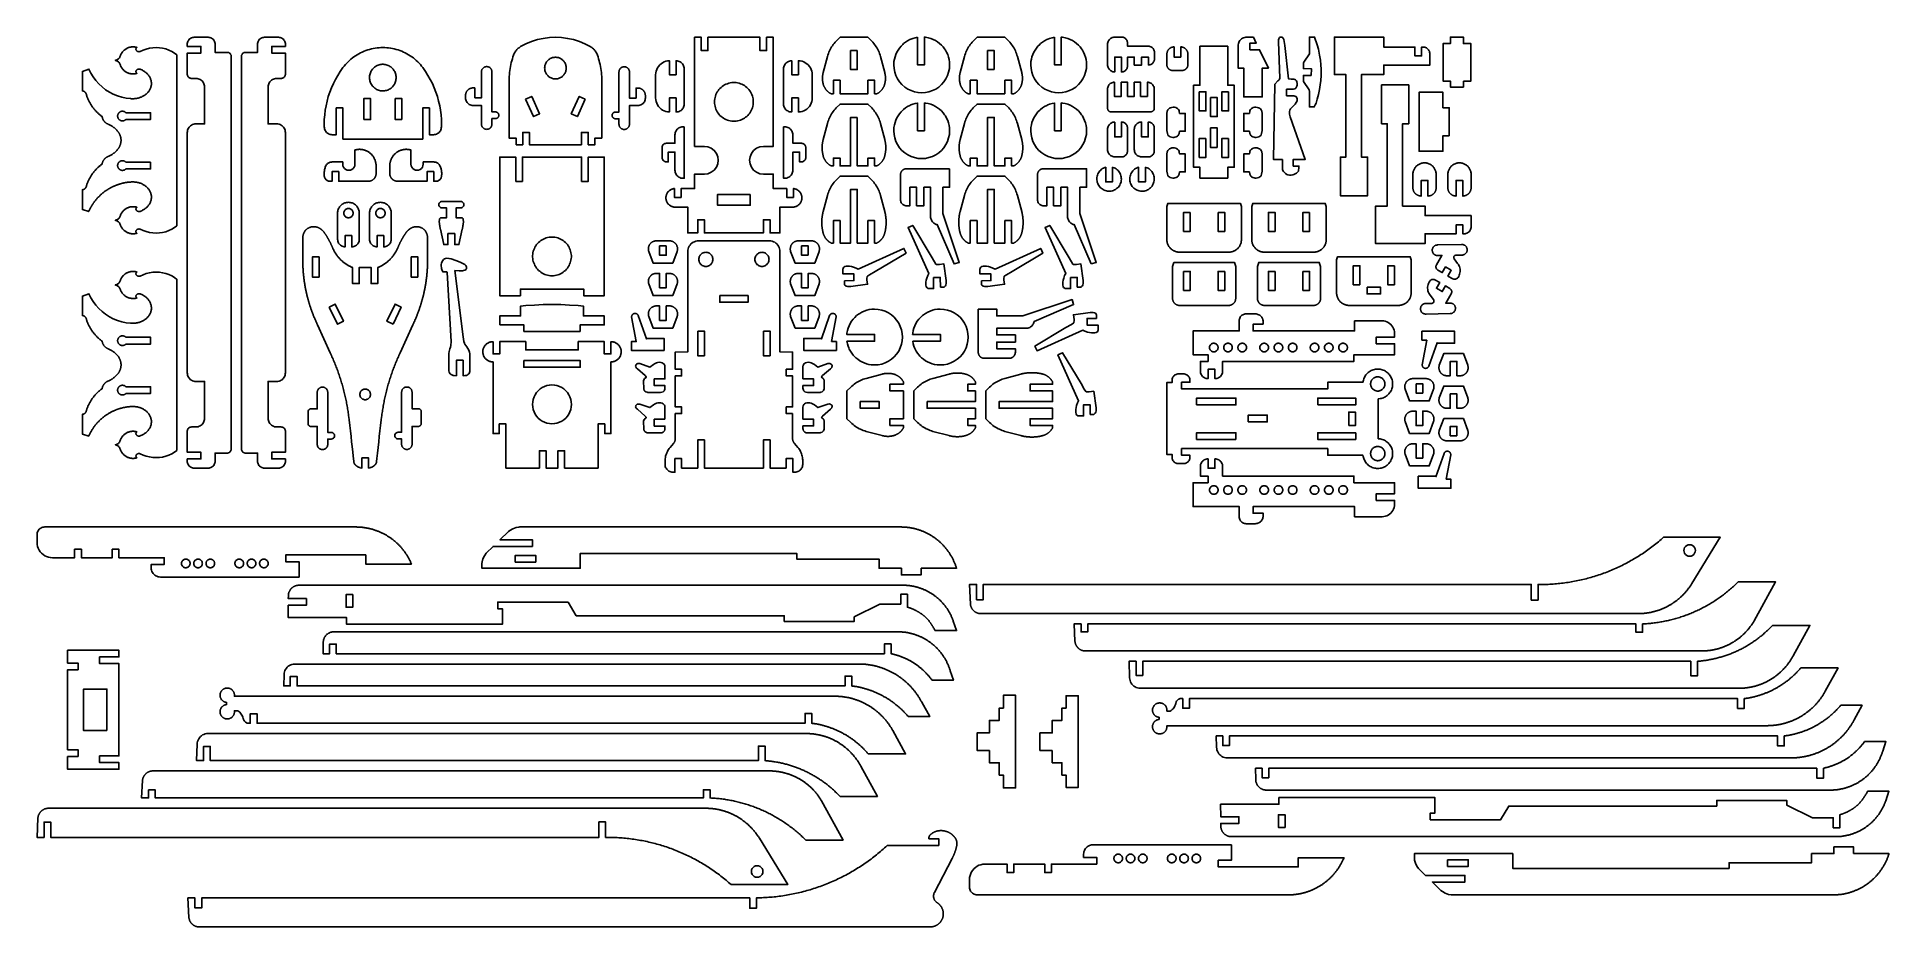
# Model space of a CAD drawing. Header units: millimetres. Extents: x -913 to 55, y -4 to 461.
import ezdxf

# ---------------------------------------------------------------- set-up
doc = ezdxf.new("R2010")
doc.units = ezdxf.units.MM
doc.header["$MEASUREMENT"] = 0
doc.layers.add('Inner_Cut', color=10, linetype='Continuous')
doc.layers.add('Pocket_Cut', color=5, linetype='Continuous')

msp = doc.modelspace()

# ---------------------------------------------------------------- linework, layer by layer
for points in [[(-873.3, 431.49), (-871.14, 430.6), (-868.91, 429.91), (-866.63, 429.43), (-864.31, 429.15), (-863.86, 429.12), (-863.41, 429.11), (-862.96, 429.11), (-862.5, 429.12), (-862.05, 429.16), (-861.61, 429.21), (-861.16, 429.28), (-860.73, 429.36), (-860.29, 429.46), (-859.87, 429.57), (-859.45, 429.7), (-859.03, 429.85), (-858.63, 430.01), (-858.24, 430.19), (-857.86, 430.38), (-857.48, 430.58), (-857.12, 430.8), (-856.78, 431.03), (-856.45, 431.27), (-856.13, 431.53), (-855.82, 431.8), (-855.53, 432.08), (-855.26, 432.37), (-855.01, 432.67), (-854.77, 432.97), (-854.55, 433.29), (-854.35, 433.62), (-854.16, 433.95), (-854, 434.29), (-853.85, 434.63), (-853.72, 434.98), (-853.62, 435.34), (-853.53, 435.7), (-853.47, 436.06), (-853.42, 436.42), (-853.39, 436.79), (-853.39, 437.15), (-853.4, 437.52), (-853.44, 437.89), (-853.5, 438.25), (-853.57, 438.61), (-853.67, 438.97), (-853.79, 439.33), (-853.92, 439.68), (-854.08, 440.02), (-854.26, 440.36), (-854.45, 440.7), (-854.66, 441.02), (-854.89, 441.34), (-855.14, 441.65), (-855.4, 441.95), (-855.68, 442.24), (-855.98, 442.52), (-856.29, 442.79), (-856.62, 443.05), (-856.96, 443.3), (-857.31, 443.53), (-857.68, 443.75), (-858.06, 443.96), (-858.44, 444.15), (-858.84, 444.33), (-859.25, 444.49), (-859.42, 444.54), (-859.6, 444.57), (-859.79, 444.59), (-859.97, 444.59), (-860.15, 444.57), (-860.33, 444.53), (-860.5, 444.48), (-860.67, 444.41), (-860.82, 444.33), (-860.96, 444.23), (-861.09, 444.13), (-861.2, 444.01), (-861.29, 443.88), (-861.36, 443.74), (-861.41, 443.6), (-861.45, 443.45), (-861.46, 443.3), (-861.45, 443.15), (-861.42, 443), (-861.36, 442.86), (-861.29, 442.72), (-861.2, 442.59), (-861.09, 442.47), (-860.96, 442.36), (-861.27, 442.28), (-861.59, 442.21), (-861.9, 442.15), (-862.22, 442.11), (-862.54, 442.08), (-862.86, 442.07), (-863.18, 442.07), (-863.5, 442.09), (-863.82, 442.12), (-864.14, 442.16), (-864.46, 442.22), (-864.77, 442.3), (-865.08, 442.38), (-865.38, 442.49), (-865.68, 442.6), (-865.98, 442.73), (-866.27, 442.87), (-866.55, 443.03), (-866.82, 443.2), (-867.09, 443.38), (-867.34, 443.57), (-867.59, 443.77), (-867.83, 443.98), (-868.06, 444.21), (-868.28, 444.45), (-868.49, 444.69), (-868.68, 444.94), (-868.87, 445.21), (-869.04, 445.48), (-869.2, 445.76), (-869.35, 446.04), (-869.48, 446.33), (-869.6, 446.63), (-869.71, 446.93), (-869.82, 447.21), (-869.94, 447.47), (-870.1, 447.73), (-870.27, 447.96), (-870.47, 448.19), (-870.68, 448.39), (-870.91, 448.57), (-871.16, 448.73), (-871.42, 448.87), (-871.69, 448.99), (-871.97, 449.08), (-872.26, 449.14), (-871.97, 449.21), (-871.69, 449.3), (-871.42, 449.41), (-871.16, 449.55), (-870.91, 449.72), (-870.68, 449.9), (-870.47, 450.1), (-870.27, 450.32), (-870.1, 450.56), (-869.94, 450.81), (-869.82, 451.08), (-869.71, 451.36), (-869.6, 451.66), (-869.48, 451.96), (-869.35, 452.25), (-869.2, 452.53), (-869.04, 452.81), (-868.87, 453.08), (-868.68, 453.34), (-868.49, 453.6), (-868.28, 453.84), (-868.06, 454.08), (-867.83, 454.3), (-867.59, 454.52), (-867.34, 454.72), (-867.09, 454.91), (-866.82, 455.09), (-866.55, 455.26), (-866.27, 455.42), (-865.98, 455.56), (-865.68, 455.69), (-865.38, 455.8), (-865.08, 455.9), (-864.77, 455.99), (-864.46, 456.07), (-864.14, 456.13), (-863.82, 456.17), (-863.5, 456.2), (-863.18, 456.22), (-862.86, 456.22), (-862.54, 456.21), (-862.22, 456.18), (-861.9, 456.14), (-861.59, 456.08), (-861.27, 456.01), (-860.96, 455.92), (-861.09, 455.81), (-861.2, 455.69), (-861.29, 455.56), (-861.36, 455.43), (-861.42, 455.28), (-861.45, 455.14), (-861.46, 454.99), (-861.45, 454.84), (-861.41, 454.69), (-861.36, 454.55), (-861.29, 454.41), (-861.2, 454.28), (-861.09, 454.16), (-860.96, 454.05), (-860.82, 453.96), (-860.67, 453.87), (-860.5, 453.81), (-860.33, 453.75), (-860.15, 453.72), (-859.97, 453.7), (-859.79, 453.7), (-859.6, 453.71), (-859.42, 453.75), (-859.25, 453.8), (-857.74, 454.51), (-856.13, 455.08), (-854.46, 455.5), (-852.73, 455.75), (-850.99, 455.84), (-849.24, 455.76), (-847.51, 455.52), (-845.83, 455.11), (-844.22, 454.56), (-842.7, 453.85), (-841.3, 453), (-840.02, 452.03), (-840.02, 362.72), (-841.3, 361.75), (-842.7, 360.9), (-844.22, 360.19), (-845.83, 359.63), (-847.51, 359.23), (-849.24, 358.99), (-850.99, 358.91), (-852.73, 359), (-854.46, 359.25), (-856.13, 359.67), (-857.74, 360.24), (-859.25, 360.95), (-859.42, 361), (-859.6, 361.03), (-859.79, 361.05), (-859.97, 361.05), (-860.15, 361.03), (-860.33, 360.99), (-860.5, 360.94), (-860.67, 360.87), (-860.82, 360.79), (-860.96, 360.69), (-861.09, 360.59), (-861.2, 360.47), (-861.29, 360.34), (-861.36, 360.2), (-861.41, 360.06), (-861.45, 359.91), (-861.46, 359.76), (-861.45, 359.61), (-861.42, 359.46), (-861.36, 359.32), (-861.29, 359.18), (-861.2, 359.05), (-861.09, 358.93), (-860.96, 358.82), (-861.27, 358.74), (-861.59, 358.67), (-861.9, 358.61), (-862.22, 358.57), (-862.54, 358.54), (-862.86, 358.53), (-863.18, 358.53), (-863.5, 358.55), (-863.82, 358.58), (-864.14, 358.62), (-864.46, 358.68), (-864.77, 358.76), (-865.08, 358.84), (-865.38, 358.95), (-865.68, 359.06), (-865.98, 359.19), (-866.27, 359.33), (-866.55, 359.49), (-866.82, 359.66), (-867.09, 359.84), (-867.34, 360.03), (-867.59, 360.23), (-867.83, 360.44), (-868.06, 360.67), (-868.28, 360.9), (-868.49, 361.15), (-868.68, 361.4), (-868.87, 361.67), (-869.04, 361.94), (-869.2, 362.22), (-869.35, 362.5), (-869.48, 362.79), (-869.6, 363.09), (-869.71, 363.39), (-869.82, 363.67), (-869.94, 363.93), (-870.1, 364.19), (-870.27, 364.42), (-870.47, 364.65), (-870.68, 364.85), (-870.91, 365.03), (-871.16, 365.19), (-871.42, 365.33), (-871.69, 365.45), (-871.97, 365.54), (-872.26, 365.6), (-871.97, 365.67), (-871.69, 365.76), (-871.42, 365.87), (-871.16, 366.01), (-870.91, 366.18), (-870.68, 366.36), (-870.47, 366.56), (-870.27, 366.78), (-870.1, 367.02), (-869.94, 367.27), (-869.82, 367.54), (-869.71, 367.81), (-869.6, 368.12), (-869.48, 368.42), (-869.35, 368.71), (-869.2, 368.99), (-869.04, 369.27), (-868.87, 369.54), (-868.68, 369.8), (-868.49, 370.06), (-868.28, 370.3), (-868.06, 370.54), (-867.83, 370.76), (-867.59, 370.98), (-867.34, 371.18), (-867.09, 371.37), (-866.82, 371.55), (-866.55, 371.72), (-866.27, 371.88), (-865.98, 372.02), (-865.68, 372.15), (-865.38, 372.26), (-865.08, 372.36), (-864.77, 372.45), (-864.46, 372.53), (-864.14, 372.59), (-863.82, 372.63), (-863.5, 372.66), (-863.18, 372.68), (-862.86, 372.68), (-862.54, 372.67), (-862.22, 372.64), (-861.9, 372.6), (-861.59, 372.54), (-861.27, 372.47), (-860.96, 372.38), (-861.09, 372.27), (-861.2, 372.15), (-861.29, 372.02), (-861.36, 371.89), (-861.42, 371.74), (-861.45, 371.6), (-861.46, 371.45), (-861.45, 371.3), (-861.41, 371.15), (-861.36, 371.01), (-861.29, 370.87), (-861.2, 370.74), (-861.09, 370.62), (-860.96, 370.51), (-860.82, 370.42), (-860.67, 370.33), (-860.5, 370.27), (-860.33, 370.21), (-860.15, 370.18), (-859.97, 370.16), (-859.79, 370.16), (-859.6, 370.17), (-859.42, 370.21), (-859.25, 370.26), (-858.84, 370.42), (-858.44, 370.6), (-858.06, 370.79), (-857.68, 371), (-857.31, 371.22), (-856.96, 371.45), (-856.62, 371.7), (-856.29, 371.96), (-855.98, 372.22), (-855.68, 372.51), (-855.4, 372.8), (-855.14, 373.1), (-854.89, 373.41), (-854.66, 373.72), (-854.45, 374.05), (-854.26, 374.38), (-854.08, 374.72), (-853.92, 375.07), (-853.79, 375.42), (-853.67, 375.78), (-853.57, 376.14), (-853.5, 376.5), (-853.44, 376.86), (-853.4, 377.23), (-853.39, 377.6), (-853.39, 377.96), (-853.42, 378.33), (-853.47, 378.69), (-853.53, 379.05), (-853.62, 379.41), (-853.72, 379.77), (-853.85, 380.12), (-854, 380.46), (-854.16, 380.8), (-854.35, 381.13), (-854.55, 381.46), (-854.77, 381.77), (-855.01, 382.08), (-855.26, 382.38), (-855.53, 382.67), (-855.82, 382.95), (-856.13, 383.22), (-856.45, 383.47), (-856.78, 383.72), (-857.12, 383.95), (-857.48, 384.17), (-857.86, 384.37), (-858.24, 384.56), (-858.63, 384.74), (-859.03, 384.9), (-859.45, 385.04), (-859.87, 385.18), (-860.29, 385.29), (-860.73, 385.39), (-861.16, 385.47), (-861.61, 385.54), (-862.05, 385.59), (-862.5, 385.62), (-862.96, 385.64), (-863.41, 385.64), (-863.86, 385.63), (-864.31, 385.59), (-864.59, 385.57), (-864.86, 385.55), (-865.13, 385.52), (-865.41, 385.49), (-865.68, 385.46), (-865.96, 385.42), (-866.23, 385.38), (-866.5, 385.34), (-866.77, 385.3), (-867.05, 385.25), (-867.32, 385.2), (-867.59, 385.14), (-867.86, 385.09), (-868.13, 385.03), (-868.4, 384.97), (-868.66, 384.9), (-868.93, 384.84), (-869.2, 384.76), (-869.46, 384.69), (-869.73, 384.61), (-869.99, 384.54), (-870.26, 384.45), (-870.52, 384.37), (-870.78, 384.28), (-871.04, 384.19), (-871.3, 384.1), (-871.56, 384), (-871.82, 383.9), (-872.07, 383.8), (-872.33, 383.7), (-872.58, 383.59), (-872.84, 383.48), (-873.09, 383.37), (-873.34, 383.26), (-873.59, 383.14), (-873.84, 383.02), (-874.09, 382.9), (-874.33, 382.77), (-874.58, 382.64), (-874.82, 382.51), (-875.06, 382.38), (-875.3, 382.24), (-875.54, 382.1), (-875.78, 381.96), (-876.01, 381.82), (-876.25, 381.67), (-876.48, 381.53), (-876.71, 381.38), (-876.94, 381.22), (-877.17, 381.07), (-877.39, 380.91), (-877.62, 380.75), (-877.84, 380.59), (-878.06, 380.42), (-878.28, 380.25), (-878.5, 380.08), (-878.71, 379.91), (-878.93, 379.74), (-879.14, 379.56), (-879.35, 379.38), (-879.56, 379.2), (-879.76, 379.02), (-879.97, 378.83), (-880.17, 378.64), (-880.37, 378.45), (-880.57, 378.26), (-880.76, 378.07), (-880.96, 377.87), (-881.15, 377.67), (-881.34, 377.47), (-881.52, 377.27), (-881.71, 377.06), (-881.89, 376.86), (-882.07, 376.65), (-882.25, 376.44), (-882.43, 376.23), (-882.6, 376.01), (-882.77, 375.8), (-882.94, 375.58), (-883.11, 375.36), (-883.28, 375.14), (-883.44, 374.92), (-883.6, 374.69), (-883.76, 374.47), (-883.91, 374.24), (-884.06, 374.01), (-884.21, 373.78), (-884.36, 373.54), (-884.51, 373.31), (-884.65, 373.07), (-884.79, 372.84), (-884.93, 372.6), (-885.06, 372.36), (-885.2, 372.11), (-885.33, 371.87), (-885.45, 371.63), (-885.58, 371.38), (-885.7, 371.13), (-885.82, 370.88), (-885.94, 370.63), (-886.05, 370.38), (-886.16, 370.13), (-889.45, 371.21), (-889.45, 381.57), (-889.34, 381.58), (-889.23, 381.59), (-889.12, 381.62), (-889.01, 381.64), (-888.9, 381.68), (-888.8, 381.71), (-888.7, 381.76), (-888.6, 381.81), (-888.5, 381.86), (-888.41, 381.92), (-888.32, 381.98), (-888.23, 382.05), (-888.14, 382.12), (-888.06, 382.2), (-887.99, 382.28), (-887.91, 382.36), (-887.85, 382.45), (-887.78, 382.54), (-887.72, 382.63), (-887.67, 382.73), (-887.62, 382.83), (-887.58, 382.93), (-887.54, 383.04), (-887.5, 383.14), (-887.41, 383.48), (-887.3, 383.81), (-887.19, 384.15), (-887.08, 384.48), (-886.96, 384.81), (-886.83, 385.13), (-886.7, 385.46), (-886.57, 385.78), (-886.43, 386.1), (-886.28, 386.42), (-886.13, 386.73), (-885.97, 387.05), (-885.81, 387.36), (-885.64, 387.67), (-885.47, 387.97), (-885.3, 388.27), (-885.12, 388.57), (-884.93, 388.87), (-884.74, 389.16), (-884.55, 389.45), (-884.35, 389.74), (-884.14, 390.03), (-883.93, 390.31), (-883.72, 390.58), (-883.5, 390.86), (-883.28, 391.13), (-883.05, 391.4), (-882.82, 391.66), (-882.59, 391.92), (-882.35, 392.17), (-882.11, 392.43), (-881.86, 392.67), (-881.61, 392.92), (-881.35, 393.16), (-881.09, 393.39), (-880.83, 393.62), (-880.57, 393.85), (-880.3, 394.07), (-880.02, 394.29), (-879.75, 394.51), (-879.47, 394.72), (-879.18, 394.92), (-879.14, 395.14), (-879.09, 395.36), (-879.04, 395.57), (-878.97, 395.78), (-878.9, 395.99), (-878.81, 396.2), (-878.72, 396.4), (-878.62, 396.59), (-878.51, 396.79), (-878.39, 396.97), (-878.27, 397.16), (-878.13, 397.33), (-877.99, 397.5), (-877.84, 397.67), (-877.69, 397.83), (-877.53, 397.98), (-877.36, 398.13), (-877.19, 398.26), (-877.01, 398.39), (-876.82, 398.52), (-876.63, 398.63), (-876.44, 398.74), (-876.24, 398.83), (-876.04, 398.92), (-875.8, 399.02), (-875.57, 399.13), (-875.33, 399.24), (-875.1, 399.36), (-874.87, 399.48), (-874.65, 399.6), (-874.42, 399.73), (-874.2, 399.86), (-873.98, 400), (-873.77, 400.14), (-873.55, 400.28), (-873.34, 400.43), (-873.14, 400.59), (-872.93, 400.74), (-872.73, 400.91), (-872.53, 401.07), (-872.34, 401.24), (-872.15, 401.41), (-871.96, 401.59), (-871.77, 401.77), (-871.59, 401.96), (-871.42, 402.14), (-871.24, 402.33), (-871.07, 402.53), (-870.93, 402.7), (-870.8, 402.87), (-870.67, 403.05), (-870.54, 403.23), (-870.42, 403.41), (-870.31, 403.6), (-870.2, 403.79), (-870.1, 403.99), (-870, 404.18), (-869.91, 404.38), (-869.82, 404.59), (-869.74, 404.79), (-869.67, 405), (-869.6, 405.21), (-869.54, 405.42), (-869.49, 405.63), (-869.44, 405.85), (-869.4, 406.06), (-869.36, 406.28), (-869.33, 406.5), (-869.31, 406.72), (-869.29, 406.93), (-869.28, 407.15), (-869.28, 407.37), (-869.28, 407.59), (-869.29, 407.81), (-869.31, 408.03), (-869.33, 408.25), (-869.36, 408.47), (-869.4, 408.69), (-869.44, 408.9), (-869.49, 409.12), (-869.54, 409.33), (-869.6, 409.54), (-869.67, 409.75), (-869.74, 409.96), (-869.82, 410.16), (-869.91, 410.37), (-870, 410.57), (-870.1, 410.76), (-870.2, 410.96), (-870.31, 411.15), (-870.42, 411.34), (-870.54, 411.52), (-870.67, 411.7), (-870.8, 411.88), (-870.93, 412.05), (-871.07, 412.22), (-871.24, 412.41), (-871.42, 412.61), (-871.59, 412.79), (-871.77, 412.98), (-871.96, 413.16), (-872.15, 413.33), (-872.34, 413.51), (-872.53, 413.68), (-872.73, 413.84), (-872.93, 414), (-873.14, 414.16), (-873.34, 414.31), (-873.55, 414.46), (-873.77, 414.61), (-873.98, 414.75), (-874.2, 414.89), (-874.42, 415.02), (-874.65, 415.15), (-874.87, 415.27), (-875.1, 415.39), (-875.33, 415.51), (-875.57, 415.62), (-875.8, 415.72), (-876.04, 415.82), (-876.24, 415.91), (-876.44, 416.01), (-876.63, 416.12), (-876.82, 416.23), (-877.01, 416.36), (-877.19, 416.49), (-877.36, 416.62), (-877.53, 416.77), (-877.69, 416.92), (-877.84, 417.08), (-877.99, 417.24), (-878.13, 417.41), (-878.27, 417.59), (-878.39, 417.77), (-878.51, 417.96), (-878.62, 418.15), (-878.72, 418.35), (-878.81, 418.55), (-878.9, 418.76), (-878.97, 418.97), (-879.04, 419.18), (-879.09, 419.39), (-879.14, 419.61), (-879.18, 419.83), (-879.47, 420.03), (-879.75, 420.24), (-880.02, 420.46), (-880.3, 420.67), (-880.57, 420.9), (-880.83, 421.12), (-881.09, 421.36), (-881.35, 421.59), (-881.61, 421.83), (-881.86, 422.07), (-882.11, 422.32), (-882.35, 422.57), (-882.59, 422.83), (-882.82, 423.09), (-883.05, 423.35), (-883.28, 423.62), (-883.5, 423.89), (-883.72, 424.16), (-883.93, 424.44), (-884.14, 424.72), (-884.35, 425.01), (-884.55, 425.29), (-884.74, 425.59), (-884.93, 425.88), (-885.12, 426.18), (-885.3, 426.48), (-885.47, 426.78), (-885.64, 427.08), (-885.81, 427.39), (-885.97, 427.7), (-886.13, 428.01), (-886.28, 428.33), (-886.43, 428.65), (-886.57, 428.97), (-886.7, 429.29), (-886.83, 429.62), (-886.96, 429.94), (-887.08, 430.27), (-887.19, 430.6), (-887.3, 430.93), (-887.41, 431.27), (-887.5, 431.6), (-887.54, 431.71), (-887.58, 431.81), (-887.62, 431.92), (-887.67, 432.02), (-887.72, 432.11), (-887.78, 432.21), (-887.85, 432.3), (-887.91, 432.39), (-887.99, 432.47), (-888.06, 432.55), (-888.14, 432.63), (-888.23, 432.7), (-888.32, 432.77), (-888.41, 432.83), (-888.5, 432.89), (-888.6, 432.94), (-888.7, 432.99), (-888.8, 433.03), (-888.9, 433.07), (-889.01, 433.11), (-889.12, 433.13), (-889.23, 433.15), (-889.34, 433.17), (-889.45, 433.18), (-889.45, 443.37), (-886.05, 444.57), (-885.03, 442.47), (-883.82, 440.48), (-882.43, 438.6), (-880.88, 436.86), (-879.18, 435.26), (-877.33, 433.83), (-875.37, 432.56)], [(-811.69, 451.53), (-811.75, 451.79), (-811.84, 452.05), (-811.96, 452.3), (-812.11, 452.53), (-812.29, 452.73), (-812.5, 452.92), (-812.72, 453.07), (-812.97, 453.19), (-813.23, 453.28), (-813.5, 453.33), (-813.77, 453.35), (-820.06, 453.35), (-820.06, 457.58), (-820.1, 458.06), (-820.19, 458.52), (-820.34, 458.98), (-820.55, 459.4), (-820.82, 459.8), (-821.13, 460.16), (-821.49, 460.47), (-821.89, 460.74), (-822.31, 460.95), (-822.77, 461.1), (-823.23, 461.19), (-823.71, 461.23), (-831, 461.23), (-831.48, 461.19), (-831.94, 461.1), (-832.4, 460.95), (-832.82, 460.74), (-833.22, 460.47), (-833.58, 460.16), (-833.89, 459.8), (-834.16, 459.4), (-834.37, 458.98), (-834.52, 458.52), (-834.62, 458.06), (-834.65, 457.58), (-834.65, 456.43), (-827.53, 456.43), (-827.53, 452.93), (-834.64, 452.93), (-834.64, 441.98), (-834.62, 441.69), (-834.56, 441.4), (-834.47, 441.12), (-834.34, 440.85), (-834.17, 440.61), (-833.98, 440.39), (-833.76, 440.19), (-833.51, 440.03), (-833.25, 439.9), (-832.97, 439.8), (-832.68, 439.74), (-832.38, 439.73), (-830.13, 439.73), (-829.54, 439.69), (-828.96, 439.57), (-828.4, 439.38), (-827.87, 439.12), (-827.38, 438.79), (-826.93, 438.4), (-826.54, 437.96), (-826.22, 437.47), (-825.96, 436.94), (-825.77, 436.38), (-825.65, 435.8), (-825.61, 435.21), (-825.61, 415.96), (-830.13, 415.96), (-830.71, 415.92), (-831.29, 415.8), (-831.85, 415.61), (-832.38, 415.35), (-832.87, 415.02), (-833.32, 414.64), (-833.71, 414.19), (-834.03, 413.7), (-834.3, 413.17), (-834.48, 412.61), (-834.6, 412.03), (-834.64, 411.44), (-834.64, 285.86), (-834.6, 285.27), (-834.48, 284.69), (-834.3, 284.13), (-834.03, 283.6), (-833.71, 283.11), (-833.32, 282.66), (-832.87, 282.27), (-832.38, 281.95), (-831.85, 281.69), (-831.29, 281.5), (-830.71, 281.38), (-830.13, 281.34), (-825.61, 281.34), (-825.61, 262.09), (-825.65, 261.5), (-825.77, 260.92), (-825.96, 260.36), (-826.22, 259.83), (-826.54, 259.34), (-826.93, 258.9), (-827.38, 258.51), (-827.87, 258.18), (-828.4, 257.92), (-828.96, 257.73), (-829.54, 257.61), (-830.13, 257.57), (-832.38, 257.57), (-832.68, 257.55), (-832.97, 257.5), (-833.25, 257.4), (-833.51, 257.27), (-833.76, 257.11), (-833.98, 256.91), (-834.17, 256.69), (-834.34, 256.45), (-834.47, 256.18), (-834.56, 255.9), (-834.62, 255.61), (-834.64, 255.32), (-834.64, 244.37), (-827.53, 244.37), (-827.53, 240.87), (-834.65, 240.87), (-834.65, 239.72), (-834.62, 239.24), (-834.52, 238.78), (-834.37, 238.32), (-834.16, 237.9), (-833.89, 237.5), (-833.58, 237.14), (-833.22, 236.83), (-832.82, 236.56), (-832.4, 236.35), (-831.94, 236.2), (-831.48, 236.1), (-831, 236.07), (-823.71, 236.07), (-823.23, 236.1), (-822.77, 236.2), (-822.31, 236.35), (-821.89, 236.56), (-821.49, 236.83), (-821.13, 237.14), (-820.82, 237.5), (-820.55, 237.9), (-820.34, 238.32), (-820.19, 238.78), (-820.1, 239.24), (-820.06, 239.72), (-820.06, 243.95), (-813.77, 243.95), (-813.5, 243.97), (-813.23, 244.02), (-812.97, 244.11), (-812.72, 244.23), (-812.5, 244.38), (-812.29, 244.56), (-812.11, 244.77), (-811.96, 245), (-811.84, 245.24), (-811.75, 245.5), (-811.69, 245.77), (-811.68, 246.05), (-811.68, 451.25)], [(-783.93, 283.6), (-784.26, 283.11), (-784.65, 282.66), (-785.1, 282.27), (-785.59, 281.95), (-786.12, 281.69), (-786.67, 281.5), (-787.25, 281.38), (-787.84, 281.34), (-792.36, 281.34), (-792.36, 262.09), (-792.32, 261.5), (-792.2, 260.92), (-792.01, 260.36), (-791.75, 259.83), (-791.42, 259.34), (-791.03, 258.9), (-790.59, 258.51), (-790.1, 258.18), (-789.57, 257.92), (-789.01, 257.73), (-788.43, 257.61), (-787.84, 257.57), (-785.59, 257.57), (-785.29, 257.55), (-785, 257.5), (-784.72, 257.4), (-784.46, 257.27), (-784.21, 257.11), (-783.99, 256.91), (-783.8, 256.69), (-783.63, 256.45), (-783.5, 256.18), (-783.41, 255.9), (-783.35, 255.61), (-783.33, 255.32), (-783.33, 244.37), (-790.44, 244.37), (-790.44, 240.87), (-783.32, 240.87), (-783.32, 239.72), (-783.35, 239.24), (-783.45, 238.78), (-783.6, 238.32), (-783.81, 237.9), (-784.07, 237.5), (-784.39, 237.14), (-784.75, 236.83), (-785.14, 236.56), (-785.57, 236.35), (-786.02, 236.2), (-786.49, 236.1), (-786.97, 236.07), (-794.26, 236.07), (-794.73, 236.1), (-795.2, 236.2), (-795.65, 236.35), (-796.08, 236.56), (-796.48, 236.83), (-796.84, 237.14), (-797.15, 237.5), (-797.42, 237.9), (-797.63, 238.32), (-797.78, 238.78), (-797.87, 239.24), (-797.9, 239.72), (-797.9, 243.95), (-804.2, 243.95), (-804.47, 243.97), (-804.74, 244.02), (-805, 244.11), (-805.24, 244.23), (-805.47, 244.38), (-805.68, 244.56), (-805.86, 244.77), (-806.01, 245), (-806.13, 245.24), (-806.22, 245.5), (-806.27, 245.77), (-806.29, 246.05), (-806.29, 451.25), (-806.27, 451.53), (-806.22, 451.79), (-806.13, 452.05), (-806.01, 452.3), (-805.86, 452.53), (-805.68, 452.73), (-805.47, 452.92), (-805.24, 453.07), (-805, 453.19), (-804.74, 453.28), (-804.47, 453.33), (-804.2, 453.35), (-797.9, 453.35), (-797.9, 457.58), (-797.87, 458.06), (-797.78, 458.52), (-797.63, 458.98), (-797.42, 459.4), (-797.15, 459.8), (-796.84, 460.16), (-796.48, 460.47), (-796.08, 460.74), (-795.65, 460.95), (-795.2, 461.1), (-794.73, 461.19), (-794.26, 461.23), (-786.97, 461.23), (-786.49, 461.19), (-786.02, 461.1), (-785.57, 460.95), (-785.14, 460.74), (-784.75, 460.47), (-784.39, 460.16), (-784.07, 459.8), (-783.81, 459.4), (-783.6, 458.98), (-783.45, 458.52), (-783.35, 458.06), (-783.32, 457.58), (-783.32, 456.43), (-790.44, 456.43), (-790.44, 452.93), (-783.33, 452.93), (-783.33, 441.98), (-783.35, 441.69), (-783.41, 441.4), (-783.5, 441.12), (-783.63, 440.85), (-783.8, 440.61), (-783.99, 440.39), (-784.21, 440.19), (-784.46, 440.03), (-784.72, 439.9), (-785, 439.8), (-785.29, 439.74), (-785.59, 439.73), (-787.84, 439.73), (-788.43, 439.69), (-789.01, 439.57), (-789.57, 439.38), (-790.1, 439.12), (-790.59, 438.79), (-791.03, 438.4), (-791.42, 437.96), (-791.75, 437.47), (-792.01, 436.94), (-792.2, 436.38), (-792.32, 435.8), (-792.36, 435.21), (-792.36, 415.96), (-787.84, 415.96), (-787.25, 415.92), (-786.67, 415.8), (-786.12, 415.61), (-785.59, 415.35), (-785.1, 415.02), (-784.65, 414.64), (-784.26, 414.19), (-783.93, 413.7), (-783.67, 413.17), (-783.48, 412.61), (-783.37, 412.03), (-783.33, 411.44), (-783.33, 285.86), (-783.37, 285.27), (-783.48, 284.69), (-783.67, 284.13)], [(-711.51, 408.06), (-753.24, 408.06), (-753.24, 424.29), (-756.74, 424.29), (-756.74, 410.31), (-758.88, 410.31), (-759.41, 410.34), (-759.94, 410.45), (-760.45, 410.62), (-760.93, 410.86), (-761.37, 411.15), (-761.78, 411.51), (-762.13, 411.91), (-762.43, 412.36), (-762.67, 412.84), (-762.84, 413.35), (-762.94, 413.87), (-762.98, 414.41), (-762.98, 418.22), (-762.8, 420.65), (-762.5, 423.07), (-762.08, 425.48), (-761.54, 427.85), (-760.89, 430.2), (-760.12, 432.52), (-759.25, 434.79), (-758.26, 437.02), (-757.16, 439.2), (-755.95, 441.32), (-754.65, 443.38), (-753.24, 445.37), (-752.62, 446.17), (-751.98, 446.94), (-751.3, 447.69), (-750.59, 448.41), (-749.86, 449.1), (-749.1, 449.77), (-748.31, 450.4), (-747.5, 451.01), (-746.67, 451.58), (-745.82, 452.11), (-744.95, 452.62), (-744.05, 453.09), (-743.14, 453.53), (-742.22, 453.93), (-741.28, 454.29), (-740.32, 454.62), (-739.35, 454.91), (-738.38, 455.16), (-737.39, 455.37), (-736.4, 455.55), (-735.4, 455.68), (-734.39, 455.78), (-733.38, 455.84), (-732.38, 455.86), (-731.37, 455.84), (-730.36, 455.78), (-729.36, 455.68), (-728.36, 455.55), (-727.36, 455.37), (-726.38, 455.16), (-725.4, 454.91), (-724.43, 454.62), (-723.48, 454.29), (-722.54, 453.93), (-721.61, 453.53), (-720.7, 453.09), (-719.81, 452.62), (-718.93, 452.11), (-718.08, 451.58), (-717.25, 451.01), (-716.44, 450.4), (-715.65, 449.77), (-714.89, 449.1), (-714.16, 448.41), (-713.45, 447.69), (-712.78, 446.94), (-712.13, 446.17), (-711.51, 445.37), (-710.1, 443.38), (-708.8, 441.32), (-707.59, 439.2), (-706.5, 437.02), (-705.51, 434.79), (-704.63, 432.52), (-703.86, 430.2), (-703.21, 427.85), (-702.67, 425.48), (-702.25, 423.07), (-701.95, 420.65), (-701.77, 418.22), (-701.77, 414.41), (-701.81, 413.87), (-701.91, 413.35), (-702.09, 412.84), (-702.32, 412.36), (-702.62, 411.91), (-702.97, 411.51), (-703.38, 411.15), (-703.82, 410.86), (-704.3, 410.62), (-704.81, 410.45), (-705.34, 410.34), (-705.87, 410.31), (-708.01, 410.31), (-708.01, 424.29), (-711.51, 424.29)], [(-662.73, 405.08), (-659.23, 405.08), (-659.23, 411.47), (-655.73, 411.47), (-655.73, 405.08), (-628.53, 405.08), (-628.53, 411.47), (-625.03, 411.47), (-625.03, 405.08), (-621.53, 405.08), (-621.53, 408.54), (-617.91, 408.54), (-617.89, 439.78), (-617.95, 440.81), (-618.03, 441.84), (-618.14, 442.87), (-618.27, 443.9), (-618.43, 444.92), (-618.61, 445.94), (-618.82, 446.95), (-619.05, 447.96), (-619.3, 448.96), (-619.58, 449.96), (-619.88, 450.96), (-620.21, 451.94), (-620.38, 452.39), (-620.58, 452.83), (-620.8, 453.26), (-621.06, 453.68), (-621.34, 454.07), (-621.64, 454.46), (-621.97, 454.82), (-622.32, 455.17), (-622.7, 455.49), (-623.09, 455.8), (-623.5, 456.08), (-623.93, 456.33), (-626.72, 457.8), (-629.64, 459.02), (-632.67, 459.98), (-635.78, 460.67), (-638.94, 461.09), (-642.13, 461.23), (-645.32, 461.09), (-648.49, 460.67), (-651.59, 459.98), (-654.62, 459.02), (-657.54, 457.8), (-660.33, 456.33), (-660.75, 456.07), (-661.16, 455.78), (-661.55, 455.48), (-661.92, 455.15), (-662.26, 454.8), (-662.59, 454.44), (-662.9, 454.06), (-663.18, 453.66), (-663.44, 453.25), (-663.67, 452.82), (-663.87, 452.39), (-664.05, 451.94), (-664.38, 450.96), (-664.68, 449.96), (-664.96, 448.96), (-665.21, 447.96), (-665.44, 446.95), (-665.65, 445.94), (-665.83, 444.92), (-665.99, 443.9), (-666.12, 442.87), (-666.23, 441.84), (-666.31, 440.81), (-666.37, 439.78), (-666.37, 408.54), (-662.73, 408.54)], [(-569.43, 461.23), (-565.93, 461.23), (-565.93, 454.3), (-562.43, 454.3), (-562.43, 461.23), (-535.24, 461.23), (-535.24, 454.3), (-531.74, 454.3), (-531.74, 461.23), (-528.24, 461.23), (-528.24, 404.19), (-533.39, 404.19), (-535.27, 403.95), (-537.02, 403.22), (-538.52, 402.07), (-539.68, 400.57), (-540.4, 398.82), (-540.65, 396.94), (-540.4, 395.06), (-539.68, 393.31), (-538.52, 391.81), (-537.02, 390.66), (-535.27, 389.94), (-533.39, 389.69), (-528.24, 389.69), (-528.24, 382.16), (-521.24, 382.16), (-521.24, 377.55), (-517.74, 377.55), (-517.74, 382.16), (-517.44, 382.12), (-517.14, 382.07), (-516.85, 382), (-516.56, 381.91), (-516.28, 381.81), (-516, 381.68), (-515.74, 381.54), (-515.48, 381.38), (-515.23, 381.21), (-515, 381.02), (-514.77, 380.82), (-514.56, 380.61), (-514.36, 380.38), (-514.18, 380.14), (-514.01, 379.89), (-513.86, 379.63), (-513.72, 379.36), (-513.61, 379.08), (-513.51, 378.8), (-513.42, 378.51), (-513.36, 378.21), (-513.31, 377.92), (-513.28, 377.62), (-513.27, 377.31), (-513.28, 377.01), (-513.31, 376.71), (-513.36, 376.42), (-513.42, 376.12), (-513.51, 375.83), (-513.61, 375.55), (-513.72, 375.27), (-513.86, 375), (-514.01, 374.74), (-514.18, 374.49), (-514.36, 374.25), (-514.56, 374.02), (-514.77, 373.81), (-515, 373.6), (-515.23, 373.42), (-515.48, 373.25), (-515.74, 373.09), (-516, 372.95), (-516.28, 372.82), (-516.56, 372.72), (-516.85, 372.63), (-517.14, 372.56), (-517.44, 372.51), (-517.74, 372.47), (-524.74, 372.47), (-524.74, 358.98), (-529.89, 358.98), (-529.89, 365.87), (-533.39, 365.87), (-533.39, 358.98), (-564.27, 358.98), (-564.27, 365.87), (-567.77, 365.87), (-567.77, 358.98), (-572.93, 358.98), (-572.93, 372.47), (-579.93, 372.47), (-580.23, 372.51), (-580.53, 372.56), (-580.82, 372.63), (-581.11, 372.72), (-581.39, 372.82), (-581.66, 372.95), (-581.93, 373.09), (-582.19, 373.25), (-582.44, 373.42), (-582.67, 373.6), (-582.9, 373.81), (-583.11, 374.02), (-583.3, 374.25), (-583.49, 374.49), (-583.66, 374.74), (-583.81, 375), (-583.94, 375.27), (-584.06, 375.55), (-584.16, 375.83), (-584.24, 376.12), (-584.31, 376.42), (-584.36, 376.71), (-584.38, 377.01), (-584.39, 377.31), (-584.38, 377.62), (-584.36, 377.92), (-584.31, 378.21), (-584.24, 378.51), (-584.16, 378.8), (-584.06, 379.08), (-583.94, 379.36), (-583.81, 379.63), (-583.66, 379.89), (-583.49, 380.14), (-583.3, 380.38), (-583.11, 380.61), (-582.9, 380.82), (-582.67, 381.02), (-582.44, 381.21), (-582.19, 381.38), (-581.93, 381.54), (-581.66, 381.68), (-581.39, 381.81), (-581.11, 381.91), (-580.82, 382), (-580.53, 382.07), (-580.23, 382.12), (-579.93, 382.16), (-579.93, 377.55), (-576.43, 377.55), (-576.43, 382.16), (-569.43, 382.16), (-569.43, 389.69), (-564.27, 389.69), (-562.4, 389.94), (-560.65, 390.66), (-559.14, 391.81), (-557.99, 393.31), (-557.27, 395.06), (-557.02, 396.94), (-557.27, 398.82), (-557.99, 400.57), (-559.14, 402.07), (-560.65, 403.22), (-562.4, 403.95), (-564.27, 404.19), (-569.43, 404.19)], [(-469.61, 439.3), (-469.61, 439.18), (-469.62, 439.05), (-469.63, 438.92), (-469.64, 438.8), (-469.65, 438.67), (-469.66, 438.55), (-469.68, 438.42), (-469.69, 438.3), (-469.71, 438.17), (-469.73, 438.05), (-469.75, 437.92), (-469.77, 437.8), (-469.79, 437.67), (-469.82, 437.55), (-469.84, 437.43), (-469.87, 437.3), (-469.9, 437.18), (-469.92, 437.06), (-469.96, 436.93), (-469.99, 436.81), (-470.04, 436.63), (-470.09, 436.45), (-470.15, 436.27), (-470.21, 436.1), (-470.28, 435.92), (-470.35, 435.75), (-470.42, 435.57), (-470.5, 435.4), (-470.59, 435.24), (-470.67, 435.07), (-470.76, 434.9), (-470.86, 434.74), (-470.95, 434.58), (-471.05, 434.42), (-471.16, 434.27), (-471.27, 434.11), (-471.38, 433.96), (-471.49, 433.81), (-471.61, 433.67), (-471.73, 433.53), (-471.86, 433.39), (-471.99, 433.25), (-472.12, 433.12), (-472.25, 432.98), (-472.39, 432.86), (-472.53, 432.73), (-472.67, 432.61), (-472.82, 432.49), (-472.96, 432.38), (-473.11, 432.26), (-473.27, 432.16), (-473.42, 432.05), (-473.58, 431.95), (-473.74, 431.85), (-473.9, 431.76), (-474.07, 431.67), (-475.28, 431.67), (-475.28, 438.78), (-478.78, 438.78), (-478.78, 431.67), (-493.34, 431.67), (-493.34, 438.78), (-496.84, 438.78), (-496.84, 431.67), (-498.06, 431.67), (-498.22, 431.76), (-498.38, 431.85), (-498.54, 431.95), (-498.7, 432.05), (-498.86, 432.16), (-499.01, 432.26), (-499.16, 432.38), (-499.31, 432.49), (-499.45, 432.61), (-499.6, 432.73), (-499.74, 432.86), (-499.87, 432.98), (-500.01, 433.12), (-500.14, 433.25), (-500.27, 433.39), (-500.39, 433.53), (-500.51, 433.67), (-500.63, 433.81), (-500.75, 433.96), (-500.86, 434.11), (-500.97, 434.27), (-501.07, 434.42), (-501.17, 434.58), (-501.27, 434.74), (-501.36, 434.9), (-501.45, 435.07), (-501.54, 435.24), (-501.62, 435.4), (-501.7, 435.57), (-501.77, 435.75), (-501.85, 435.92), (-501.91, 436.1), (-501.97, 436.27), (-502.03, 436.45), (-502.09, 436.63), (-502.14, 436.81), (-502.17, 436.93), (-502.2, 437.06), (-502.23, 437.18), (-502.26, 437.3), (-502.28, 437.43), (-502.31, 437.55), (-502.33, 437.67), (-502.36, 437.8), (-502.38, 437.92), (-502.4, 438.05), (-502.42, 438.17), (-502.43, 438.3), (-502.45, 438.42), (-502.46, 438.55), (-502.48, 438.67), (-502.49, 438.8), (-502.5, 438.92), (-502.51, 439.05), (-502.51, 439.18), (-502.52, 439.3), (-502.52, 439.43), (-502.53, 439.56), (-502.53, 439.68), (-502.53, 439.81), (-502.53, 439.93), (-502.53, 440.06), (-502.52, 440.19), (-502.52, 440.31), (-502.51, 440.44), (-502.51, 440.57), (-502.5, 440.69), (-502.49, 440.82), (-502.48, 440.94), (-502.46, 441.07), (-502.45, 441.19), (-502.43, 441.32), (-502.42, 441.45), (-502.4, 441.57), (-502.38, 441.69), (-502.36, 441.82), (-502.33, 441.94), (-502.31, 442.07), (-502.28, 442.19), (-502.26, 442.32), (-502.23, 442.44), (-502.2, 442.56), (-502.17, 442.68), (-502.14, 442.81), (-499.9, 451.18), (-499.69, 451.93), (-499.44, 452.67), (-499.16, 453.39), (-498.85, 454.1), (-498.51, 454.8), (-498.15, 455.49), (-497.75, 456.15), (-497.32, 456.81), (-496.87, 457.44), (-496.39, 458.05), (-495.89, 458.64), (-495.36, 459.21), (-493.34, 461.23), (-478.78, 461.23), (-476.76, 459.21), (-476.24, 458.64), (-475.73, 458.05), (-475.25, 457.44), (-474.8, 456.81), (-474.38, 456.15), (-473.98, 455.49), (-473.61, 454.8), (-473.27, 454.1), (-472.96, 453.39), (-472.68, 452.67), (-472.44, 451.93), (-472.22, 451.18), (-469.99, 442.81), (-469.96, 442.68), (-469.92, 442.56), (-469.9, 442.44), (-469.87, 442.32), (-469.84, 442.19), (-469.82, 442.07), (-469.79, 441.94), (-469.77, 441.82), (-469.75, 441.69), (-469.73, 441.57), (-469.71, 441.45), (-469.69, 441.32), (-469.68, 441.19), (-469.66, 441.07), (-469.65, 440.94), (-469.64, 440.82), (-469.63, 440.69), (-469.62, 440.57), (-469.61, 440.44), (-469.61, 440.31), (-469.6, 440.19), (-469.6, 440.06), (-469.6, 439.93), (-469.59, 439.81), (-469.6, 439.68), (-469.6, 439.56), (-469.6, 439.43)], [(-452.81, 461.23), (-452.81, 446.74), (-449.27, 446.74), (-449.27, 461.32), (-448.58, 461.24), (-447.23, 460.99), (-445.93, 460.61), (-444.68, 460.12), (-443.49, 459.52), (-442.36, 458.82), (-441.31, 458.02), (-440.34, 457.13), (-439.44, 456.16), (-438.64, 455.11), (-438.28, 454.55), (-437.62, 453.4), (-437.07, 452.18), (-436.63, 450.9), (-436.31, 449.58), (-436.12, 448.21), (-436.05, 446.8), (-436.17, 444.9), (-436.55, 443.03), (-437.16, 441.22), (-438, 439.51), (-439.06, 437.92), (-440.32, 436.49), (-441.76, 435.23), (-443.34, 434.17), (-445.05, 433.33), (-446.86, 432.71), (-448.73, 432.34), (-450.64, 432.22), (-452.54, 432.34), (-454.41, 432.71), (-456.22, 433.33), (-457.93, 434.17), (-459.52, 435.23), (-460.95, 436.49), (-462.21, 437.92), (-463.27, 439.51), (-464.11, 441.22), (-464.72, 443.03), (-465.1, 444.9), (-465.22, 446.8), (-465.22, 447.14), (-465.13, 448.48), (-464.91, 449.79), (-464.59, 451.06), (-464.16, 452.28), (-463.62, 453.45), (-462.99, 454.56), (-462.27, 455.6), (-461.46, 456.58), (-460.56, 457.49), (-460.09, 457.91), (-459.08, 458.69), (-458.01, 459.39), (-456.87, 459.99), (-456.28, 460.25), (-455.37, 460.6), (-454.12, 460.97)], [(-407.17, 431.67), (-407.17, 438.78), (-403.67, 438.78), (-403.67, 431.67), (-402.45, 431.67), (-402.29, 431.76), (-402.13, 431.85), (-401.97, 431.95), (-401.81, 432.05), (-401.65, 432.16), (-401.5, 432.26), (-401.35, 432.38), (-401.2, 432.49), (-401.06, 432.61), (-400.91, 432.73), (-400.77, 432.86), (-400.64, 432.98), (-400.5, 433.12), (-400.37, 433.25), (-400.24, 433.39), (-400.12, 433.53), (-400, 433.67), (-399.88, 433.81), (-399.76, 433.96), (-399.65, 434.11), (-399.54, 434.27), (-399.44, 434.42), (-399.34, 434.58), (-399.24, 434.74), (-399.15, 434.9), (-399.06, 435.07), (-398.97, 435.24), (-398.89, 435.4), (-398.81, 435.57), (-398.74, 435.75), (-398.66, 435.92), (-398.6, 436.1), (-398.54, 436.27), (-398.48, 436.45), (-398.42, 436.63), (-398.37, 436.81), (-398.34, 436.93), (-398.31, 437.06), (-398.28, 437.18), (-398.25, 437.3), (-398.23, 437.43), (-398.2, 437.55), (-398.18, 437.67), (-398.15, 437.8), (-398.13, 437.92), (-398.11, 438.05), (-398.09, 438.17), (-398.08, 438.3), (-398.06, 438.42), (-398.05, 438.55), (-398.03, 438.67), (-398.02, 438.8), (-398.01, 438.92), (-398, 439.05), (-398, 439.18), (-397.99, 439.3), (-397.99, 439.43), (-397.98, 439.56), (-397.98, 439.68), (-397.98, 439.81), (-397.98, 439.93), (-397.98, 440.06), (-397.99, 440.19), (-397.99, 440.31), (-398, 440.44), (-398, 440.57), (-398.01, 440.69), (-398.02, 440.82), (-398.03, 440.94), (-398.05, 441.07), (-398.06, 441.19), (-398.08, 441.32), (-398.09, 441.45), (-398.11, 441.57), (-398.13, 441.69), (-398.15, 441.82), (-398.18, 441.94), (-398.2, 442.07), (-398.23, 442.19), (-398.25, 442.32), (-398.28, 442.44), (-398.31, 442.56), (-398.34, 442.68), (-398.37, 442.81), (-400.61, 451.18), (-400.82, 451.93), (-401.07, 452.67), (-401.35, 453.39), (-401.66, 454.1), (-402, 454.8), (-402.36, 455.49), (-402.76, 456.15), (-403.19, 456.81), (-403.64, 457.44), (-404.12, 458.05), (-404.62, 458.64), (-405.15, 459.21), (-407.17, 461.23), (-421.73, 461.23), (-423.74, 459.21), (-424.27, 458.64), (-424.78, 458.05), (-425.26, 457.44), (-425.71, 456.81), (-426.13, 456.15), (-426.53, 455.49), (-426.9, 454.8), (-427.24, 454.1), (-427.55, 453.39), (-427.83, 452.67), (-428.07, 451.93), (-428.29, 451.18), (-430.52, 442.81), (-430.55, 442.68), (-430.59, 442.56), (-430.61, 442.44), (-430.64, 442.32), (-430.67, 442.19), (-430.69, 442.07), (-430.72, 441.94), (-430.74, 441.82), (-430.76, 441.69), (-430.78, 441.57), (-430.8, 441.45), (-430.82, 441.32), (-430.83, 441.19), (-430.85, 441.07), (-430.86, 440.94), (-430.87, 440.82), (-430.88, 440.69), (-430.89, 440.57), (-430.9, 440.44), (-430.9, 440.31), (-430.91, 440.19), (-430.91, 440.06), (-430.91, 439.93), (-430.92, 439.81), (-430.91, 439.68), (-430.91, 439.56), (-430.91, 439.43), (-430.9, 439.3), (-430.9, 439.18), (-430.89, 439.05), (-430.88, 438.92), (-430.87, 438.8), (-430.86, 438.67), (-430.85, 438.55), (-430.83, 438.42), (-430.82, 438.3), (-430.8, 438.17), (-430.78, 438.05), (-430.76, 437.92), (-430.74, 437.8), (-430.72, 437.67), (-430.69, 437.55), (-430.67, 437.43), (-430.64, 437.3), (-430.61, 437.18), (-430.59, 437.06), (-430.55, 436.93), (-430.52, 436.81), (-430.47, 436.63), (-430.42, 436.45), (-430.36, 436.27), (-430.3, 436.1), (-430.23, 435.92), (-430.16, 435.75), (-430.08, 435.57), (-430.01, 435.4), (-429.92, 435.24), (-429.84, 435.07), (-429.75, 434.9), (-429.65, 434.74), (-429.56, 434.58), (-429.46, 434.42), (-429.35, 434.27), (-429.24, 434.11), (-429.13, 433.96), (-429.02, 433.81), (-428.9, 433.67), (-428.78, 433.53), (-428.65, 433.39), (-428.52, 433.25), (-428.39, 433.12), (-428.26, 432.98), (-428.12, 432.86), (-427.98, 432.73), (-427.84, 432.61), (-427.69, 432.49), (-427.55, 432.38), (-427.39, 432.26), (-427.24, 432.16), (-427.09, 432.05), (-426.93, 431.95), (-426.77, 431.85), (-426.61, 431.76), (-426.44, 431.67), (-425.23, 431.67), (-425.23, 438.78), (-421.73, 438.78), (-421.73, 431.67)], [(-381.2, 461.23), (-381.2, 446.74), (-377.65, 446.74), (-377.65, 461.32), (-376.96, 461.24), (-375.61, 460.99), (-374.31, 460.61), (-373.06, 460.12), (-371.87, 459.52), (-370.75, 458.82), (-369.7, 458.02), (-368.72, 457.13), (-367.83, 456.16), (-367.03, 455.11), (-366.66, 454.55), (-366.01, 453.4), (-365.46, 452.18), (-365.02, 450.9), (-364.7, 449.58), (-364.5, 448.21), (-364.43, 446.8), (-364.56, 444.9), (-364.93, 443.03), (-365.54, 441.22), (-366.39, 439.51), (-367.45, 437.92), (-368.71, 436.49), (-370.14, 435.23), (-371.73, 434.17), (-373.44, 433.33), (-375.24, 432.71), (-377.12, 432.34), (-379.02, 432.22), (-380.92, 432.34), (-382.8, 432.71), (-384.6, 433.33), (-386.31, 434.17), (-387.9, 435.23), (-389.33, 436.49), (-390.59, 437.92), (-391.65, 439.51), (-392.5, 441.22), (-393.11, 443.03), (-393.48, 444.9), (-393.61, 446.8), (-393.6, 447.14), (-393.51, 448.48), (-393.3, 449.79), (-392.98, 451.06), (-392.54, 452.28), (-392.01, 453.45), (-391.38, 454.56), (-390.65, 455.6), (-389.84, 456.58), (-388.95, 457.49), (-388.47, 457.91), (-387.47, 458.69), (-386.4, 459.39), (-385.26, 459.99), (-384.67, 460.25), (-383.76, 460.6), (-382.5, 460.97)], [(-343.28, 445.07), (-343.46, 444.7), (-343.69, 444.36), (-343.96, 444.05), (-344.27, 443.77), (-344.62, 443.55), (-344.99, 443.36), (-345.38, 443.23), (-345.78, 443.15), (-346.19, 443.12), (-346.19, 450.9), (-349.69, 450.9), (-349.69, 443.12), (-350.18, 443.16), (-350.67, 443.25), (-351.14, 443.41), (-351.58, 443.63), (-351.99, 443.9), (-352.36, 444.23), (-352.69, 444.6), (-352.96, 445.01), (-353.18, 445.46), (-353.34, 445.92), (-353.44, 446.41), (-353.47, 446.9), (-353.47, 457.53), (-353.44, 458.03), (-353.34, 458.51), (-353.18, 458.98), (-352.96, 459.42), (-352.69, 459.84), (-352.36, 460.21), (-351.99, 460.54), (-351.58, 460.81), (-351.14, 461.03), (-350.67, 461.19), (-350.18, 461.29), (-349.69, 461.32), (-346.18, 461.32), (-345.77, 461.3), (-345.37, 461.22), (-344.98, 461.09), (-344.62, 460.91), (-344.27, 460.68), (-343.97, 460.41), (-343.7, 460.1), (-343.47, 459.76), (-343.28, 459.39), (-343.15, 459.01), (-343.07, 458.6), (-343.04, 458.19), (-343.04, 456.53), (-332.14, 456.55), (-331.73, 456.53), (-331.31, 456.45), (-330.92, 456.31), (-330.54, 456.13), (-330.19, 455.9), (-329.88, 455.62), (-329.6, 455.31), (-329.37, 454.96), (-329.19, 454.58), (-329.05, 454.19), (-328.97, 453.78), (-328.94, 453.36), (-328.94, 449.93), (-328.97, 449.51), (-329.05, 449.1), (-329.18, 448.7), (-329.37, 448.32), (-329.6, 447.98), (-329.88, 447.66), (-330.19, 447.38), (-330.54, 447.15), (-330.92, 446.97), (-331.31, 446.83), (-331.72, 446.75), (-332.14, 446.72), (-332.14, 450.9), (-335.64, 450.9), (-335.64, 446.72), (-339.54, 446.72), (-339.54, 450.9), (-343.04, 450.9), (-343.04, 446.27), (-343.07, 445.86), (-343.15, 445.46)], [(-314.6, 443.85), (-319.32, 443.85), (-319.46, 443.85), (-319.59, 443.86), (-319.73, 443.88), (-319.87, 443.9), (-320, 443.92), (-320.14, 443.96), (-320.27, 444), (-320.4, 444.04), (-320.53, 444.09), (-320.65, 444.15), (-320.78, 444.21), (-320.9, 444.27), (-321.02, 444.34), (-321.13, 444.42), (-321.24, 444.5), (-321.35, 444.59), (-321.45, 444.68), (-321.55, 444.78), (-321.65, 444.88), (-321.74, 444.98), (-321.83, 445.09), (-321.91, 445.2), (-321.98, 445.31), (-322.05, 445.43), (-322.12, 445.55), (-322.18, 445.68), (-322.24, 445.8), (-322.29, 445.93), (-322.33, 446.06), (-322.37, 446.19), (-322.4, 446.33), (-322.43, 446.46), (-322.45, 446.6), (-322.47, 446.74), (-322.47, 446.87), (-322.48, 447.01), (-322.48, 452.32), (-322.47, 452.49), (-322.46, 452.65), (-322.45, 452.82), (-322.42, 452.98), (-322.39, 453.15), (-322.35, 453.31), (-322.3, 453.47), (-322.25, 453.63), (-322.19, 453.78), (-322.13, 453.93), (-322.05, 454.08), (-321.98, 454.23), (-321.89, 454.37), (-321.8, 454.51), (-321.7, 454.65), (-321.6, 454.78), (-321.49, 454.9), (-321.38, 455.03), (-321.26, 455.14), (-321.14, 455.25), (-321.01, 455.36), (-320.88, 455.46), (-320.74, 455.55), (-320.6, 455.64), (-320.45, 455.73), (-320.31, 455.8), (-320.16, 455.87), (-320, 455.94), (-319.85, 455.99), (-319.69, 456.04), (-319.53, 456.09), (-319.37, 456.12), (-319.2, 456.15), (-319.04, 456.17), (-318.87, 456.19), (-318.71, 456.2), (-318.71, 450.86), (-315.21, 450.86), (-315.21, 456.2), (-315.04, 456.19), (-314.88, 456.17), (-314.71, 456.15), (-314.55, 456.12), (-314.39, 456.09), (-314.22, 456.04), (-314.07, 455.99), (-313.91, 455.94), (-313.76, 455.87), (-313.61, 455.8), (-313.46, 455.73), (-313.31, 455.64), (-313.17, 455.55), (-313.04, 455.46), (-312.9, 455.36), (-312.78, 455.25), (-312.65, 455.14), (-312.53, 455.03), (-312.42, 454.9), (-312.31, 454.78), (-312.21, 454.65), (-312.11, 454.51), (-312.02, 454.37), (-311.94, 454.23), (-311.86, 454.08), (-311.79, 453.93), (-311.72, 453.78), (-311.66, 453.63), (-311.61, 453.47), (-311.56, 453.31), (-311.52, 453.15), (-311.49, 452.98), (-311.47, 452.82), (-311.45, 452.65), (-311.44, 452.49), (-311.44, 452.32), (-311.44, 447.01), (-311.44, 446.87), (-311.45, 446.74), (-311.47, 446.6), (-311.49, 446.46), (-311.51, 446.33), (-311.55, 446.19), (-311.58, 446.06), (-311.63, 445.93), (-311.68, 445.8), (-311.73, 445.68), (-311.79, 445.55), (-311.86, 445.43), (-311.93, 445.31), (-312.01, 445.2), (-312.09, 445.09), (-312.18, 444.98), (-312.27, 444.88), (-312.36, 444.78), (-312.46, 444.68), (-312.57, 444.59), (-312.67, 444.5), (-312.78, 444.42), (-312.9, 444.35), (-313.02, 444.27), (-313.14, 444.21), (-313.26, 444.15), (-313.39, 444.09), (-313.52, 444.04), (-313.65, 444), (-313.78, 443.96), (-313.91, 443.92), (-314.05, 443.9), (-314.18, 443.88), (-314.32, 443.86), (-314.46, 443.85)], [(-305.14, 456.56), (-290.61, 456.56), (-290.61, 436.14), (-287.24, 436.14), (-287.24, 393.34), (-290.61, 393.34), (-290.61, 387.61), (-305.14, 387.61), (-305.14, 393.34), (-308.51, 393.34), (-308.51, 436.14), (-305.14, 436.14)], [(-279.05, 454.72), (-279.05, 458.22), (-275.71, 458.22), (-277.22, 461.34), (-280.57, 461.34), (-281.18, 461.3), (-281.77, 461.18), (-282.35, 460.99), (-282.89, 460.72), (-283.39, 460.38), (-283.85, 459.99), (-284.25, 459.53), (-284.59, 459.03), (-284.86, 458.49), (-285.06, 457.91), (-285.18, 457.32), (-285.22, 456.72), (-285.22, 445.16), (-282.27, 445.16), (-282.27, 430.06), (-272.59, 430.07), (-272.59, 445.16), (-269.41, 445.16), (-274.02, 454.72)], [(-259.85, 434.15), (-259.86, 430.64), (-256.16, 430.64), (-255.49, 430.46), (-255.15, 430.35), (-254.94, 430.24), (-254.68, 429.96), (-254.44, 429.51), (-254.31, 429.05), (-254.29, 428.7), (-254.37, 428.11), (-254.54, 427.58), (-254.8, 427.1), (-255.39, 426.35), (-257.33, 424.41), (-257.79, 423.86), (-258.15, 423.14), (-258.37, 422.47), (-258.42, 421.98), (-258.34, 420.97), (-258.01, 419.73), (-250.07, 397.4), (-256.34, 397.4), (-256.35, 393.9), (-253.42, 393.89), (-253.42, 392.85), (-253.56, 391.82), (-253.71, 391.34), (-253.97, 390.96), (-254.53, 390.39), (-254.69, 390.26), (-255.37, 389.78), (-256.07, 389.44), (-256.61, 389.29), (-257.46, 389.19), (-258.35, 389.22), (-259.19, 389.38), (-259.72, 389.58), (-260.39, 389.98), (-261.02, 390.5), (-261.56, 391.11), (-261.9, 391.65), (-262.02, 392.12), (-262.09, 393.12), (-262.09, 397.31), (-266.66, 397.3), (-265.98, 436.79), (-264.39, 438.38), (-263.94, 438.78), (-263.62, 439.11), (-263.51, 439.3), (-263.37, 439.94), (-264.03, 458.88), (-264.04, 459.89), (-263.97, 460.36), (-263.8, 460.69), (-263.51, 461.04), (-263.22, 461.24), (-262.78, 461.34), (-262.36, 461.3), (-262.05, 461.17), (-261.76, 460.89), (-261.47, 460.44), (-261.31, 460.04), (-260.87, 456.91), (-258.84, 439.43), (-257.51, 439.42), (-256.07, 439.38), (-255.61, 439.2), (-255.15, 438.9), (-254.72, 438.46), (-254.48, 437.93), (-254.34, 437.15), (-254.33, 436.64), (-254.38, 436.18), (-254.49, 435.71), (-254.78, 435.04), (-255.1, 434.63), (-255.58, 434.35), (-256.31, 434.17)], [(-246.93, 441.31), (-251.07, 441.32), (-251.07, 438.47), (-251.01, 438.09), (-248.04, 433.71), (-247.94, 432.92), (-247.94, 424.81), (-245.43, 424.79), (-244.85, 425.92), (-244.44, 426.8), (-243.81, 428.8), (-243.17, 431.32), (-242.64, 433.92), (-242.25, 436.39), (-242.01, 438.72), (-241.86, 441.26), (-241.83, 444.48), (-241.94, 446.86), (-242.19, 449.27), (-242.59, 451.85), (-243.22, 455.02), (-243.8, 457.3), (-245.27, 461.32), (-247.93, 461.32), (-247.96, 452.52), (-250.89, 448.2), (-251.07, 447.8), (-251.07, 444.85), (-246.92, 444.81)], [(-186.78, 455.65), (-187.21, 455.86), (-187.66, 456.01), (-188.13, 456.11), (-188.61, 456.14), (-189.28, 456.14), (-189.28, 451.48), (-192.75, 451.48), (-192.75, 456.14), (-209.03, 456.14), (-209.03, 461.32), (-234.89, 461.32), (-234.89, 441.72), (-228.82, 441.72), (-228.82, 398.65), (-231.73, 398.65), (-231.73, 378.37), (-217.55, 378.37), (-217.55, 398.65), (-220.78, 398.65), (-220.78, 441.72), (-209.03, 441.72), (-209.03, 446.66), (-184.95, 446.66), (-184.95, 452.48), (-184.98, 452.95), (-185.07, 453.42), (-185.23, 453.88), (-185.44, 454.31), (-185.7, 454.71), (-186.02, 455.06), (-186.38, 455.38)], [(-167.41, 438.3), (-167.41, 435.21), (-174.19, 435.21), (-174.19, 438.3), (-178.07, 438.3), (-178.07, 457.96), (-174.19, 457.96), (-174.19, 461.32), (-167.41, 461.32), (-167.41, 457.96), (-163.53, 457.96), (-163.53, 438.3)], [(-684.31, 429.55), (-684.31, 434.77), (-685.23, 434.77), (-685.39, 434.77), (-685.56, 434.76), (-685.73, 434.74), (-685.9, 434.71), (-686.07, 434.68), (-686.23, 434.64), (-686.39, 434.59), (-686.55, 434.54), (-686.71, 434.48), (-686.87, 434.41), (-687.02, 434.34), (-687.17, 434.26), (-687.31, 434.17), (-687.45, 434.07), (-687.59, 433.98), (-687.72, 433.87), (-687.85, 433.76), (-687.97, 433.64), (-688.09, 433.52), (-688.2, 433.39), (-688.31, 433.26), (-688.41, 433.13), (-688.51, 432.99), (-688.59, 432.84), (-688.68, 432.69), (-688.75, 432.54), (-688.82, 432.39), (-688.88, 432.23), (-688.94, 432.07), (-688.99, 431.91), (-689.03, 431.75), (-689.07, 431.58), (-689.09, 431.41), (-689.11, 431.25), (-689.13, 431.08), (-689.13, 430.91), (-689.13, 429.55), (-689.1, 429.04), (-689, 428.53), (-688.83, 428.04), (-688.61, 427.58), (-688.33, 427.15), (-687.99, 426.76), (-687.61, 426.42), (-687.18, 426.13), (-686.72, 425.9), (-686.24, 425.73), (-685.74, 425.62), (-685.23, 425.58), (-680.81, 425.58), (-680.81, 415.84), (-680.8, 415.6), (-680.77, 415.37), (-680.72, 415.13), (-680.65, 414.91), (-680.56, 414.69), (-680.45, 414.47), (-680.32, 414.27), (-680.17, 414.08), (-680.01, 413.91), (-679.84, 413.75), (-679.65, 413.6), (-679.45, 413.47), (-679.23, 413.36), (-679.01, 413.27), (-678.79, 413.2), (-678.55, 413.15), (-678.32, 413.12), (-678.08, 413.11), (-677.84, 413.12), (-677.6, 413.15), (-677.37, 413.2), (-677.14, 413.27), (-676.92, 413.36), (-676.71, 413.47), (-676.51, 413.6), (-676.32, 413.75), (-676.14, 413.91), (-675.98, 414.08), (-675.84, 414.27), (-675.71, 414.47), (-675.6, 414.69), (-675.51, 414.91), (-675.44, 415.13), (-675.39, 415.37), (-675.35, 415.6), (-675.34, 415.84), (-675.34, 418.71), (-673.5, 418.71), (-673.35, 418.71), (-673.2, 418.73), (-673.05, 418.77), (-672.9, 418.81), (-672.76, 418.87), (-672.62, 418.94), (-672.5, 419.02), (-672.37, 419.12), (-672.26, 419.22), (-672.16, 419.33), (-672.07, 419.45), (-671.98, 419.58), (-671.91, 419.72), (-671.86, 419.86), (-671.81, 420), (-671.78, 420.15), (-671.76, 420.3), (-671.75, 420.46), (-671.76, 420.61), (-671.78, 420.76), (-671.81, 420.91), (-671.86, 421.06), (-671.91, 421.2), (-671.98, 421.33), (-672.07, 421.46), (-672.16, 421.58), (-672.26, 421.69), (-672.37, 421.8), (-672.5, 421.89), (-672.62, 421.97), (-672.76, 422.04), (-672.9, 422.1), (-673.05, 422.15), (-673.2, 422.18), (-673.35, 422.2), (-673.5, 422.21), (-675.34, 422.21), (-675.34, 443.16), (-675.35, 443.4), (-675.39, 443.63), (-675.44, 443.87), (-675.51, 444.09), (-675.6, 444.31), (-675.71, 444.53), (-675.84, 444.73), (-675.98, 444.92), (-676.14, 445.09), (-676.32, 445.25), (-676.51, 445.4), (-676.71, 445.53), (-676.92, 445.64), (-677.14, 445.73), (-677.37, 445.8), (-677.6, 445.85), (-677.84, 445.88), (-678.08, 445.89), (-678.32, 445.88), (-678.55, 445.85), (-678.79, 445.8), (-679.01, 445.73), (-679.23, 445.64), (-679.45, 445.53), (-679.65, 445.4), (-679.84, 445.25), (-680.01, 445.09), (-680.17, 444.92), (-680.32, 444.73), (-680.45, 444.53), (-680.56, 444.31), (-680.65, 444.09), (-680.72, 443.87), (-680.77, 443.63), (-680.8, 443.4), (-680.81, 443.16), (-680.81, 429.55)], [(-611.89, 421.73), (-611.77, 421.83), (-611.64, 421.91), (-611.51, 421.98), (-611.37, 422.04), (-611.22, 422.08), (-611.07, 422.12), (-610.92, 422.14), (-610.77, 422.14), (-608.92, 422.14), (-608.92, 443.09), (-608.91, 443.33), (-608.88, 443.57), (-608.83, 443.8), (-608.76, 444.03), (-608.67, 444.25), (-608.56, 444.46), (-608.43, 444.66), (-608.28, 444.85), (-608.12, 445.03), (-607.95, 445.19), (-607.76, 445.33), (-607.56, 445.46), (-607.34, 445.57), (-607.12, 445.66), (-606.9, 445.74), (-606.66, 445.79), (-606.43, 445.82), (-606.19, 445.83), (-605.95, 445.82), (-605.71, 445.79), (-605.48, 445.74), (-605.25, 445.66), (-605.03, 445.57), (-604.82, 445.46), (-604.62, 445.33), (-604.43, 445.19), (-604.26, 445.03), (-604.09, 444.85), (-603.95, 444.66), (-603.82, 444.46), (-603.71, 444.25), (-603.62, 444.03), (-603.55, 443.8), (-603.5, 443.57), (-603.47, 443.33), (-603.46, 443.09), (-603.46, 429.48), (-599.96, 429.48), (-599.96, 434.71), (-599.04, 434.71), (-598.87, 434.7), (-598.7, 434.69), (-598.54, 434.67), (-598.37, 434.65), (-598.2, 434.62), (-598.04, 434.58), (-597.87, 434.53), (-597.71, 434.48), (-597.56, 434.41), (-597.4, 434.35), (-597.25, 434.27), (-597.1, 434.19), (-596.96, 434.1), (-596.81, 434.01), (-596.68, 433.91), (-596.55, 433.81), (-596.42, 433.69), (-596.29, 433.58), (-596.18, 433.46), (-596.06, 433.33), (-595.96, 433.2), (-595.86, 433.06), (-595.76, 432.92), (-595.67, 432.78), (-595.59, 432.63), (-595.51, 432.48), (-595.45, 432.32), (-595.38, 432.17), (-595.33, 432.01), (-595.28, 431.85), (-595.24, 431.68), (-595.2, 431.52), (-595.17, 431.35), (-595.15, 431.18), (-595.14, 431.01), (-595.14, 430.84), (-595.14, 429.48), (-595.17, 428.97), (-595.27, 428.47), (-595.43, 427.98), (-595.66, 427.52), (-595.94, 427.09), (-596.28, 426.7), (-596.66, 426.36), (-597.08, 426.07), (-597.54, 425.84), (-598.03, 425.67), (-598.53, 425.56), (-599.04, 425.52), (-603.46, 425.52), (-603.46, 415.78), (-603.47, 415.54), (-603.5, 415.3), (-603.55, 415.07), (-603.62, 414.84), (-603.71, 414.62), (-603.82, 414.41), (-603.95, 414.21), (-604.09, 414.02), (-604.26, 413.84), (-604.43, 413.68), (-604.62, 413.54), (-604.82, 413.41), (-605.03, 413.3), (-605.25, 413.21), (-605.48, 413.14), (-605.71, 413.08), (-605.95, 413.05), (-606.19, 413.04), (-606.43, 413.05), (-606.66, 413.08), (-606.9, 413.14), (-607.12, 413.21), (-607.34, 413.3), (-607.56, 413.41), (-607.76, 413.54), (-607.95, 413.68), (-608.12, 413.84), (-608.28, 414.02), (-608.43, 414.21), (-608.56, 414.41), (-608.67, 414.62), (-608.76, 414.84), (-608.83, 415.07), (-608.88, 415.3), (-608.91, 415.54), (-608.92, 415.78), (-608.92, 418.64), (-610.77, 418.64), (-610.92, 418.65), (-611.07, 418.67), (-611.22, 418.7), (-611.37, 418.75), (-611.51, 418.81), (-611.64, 418.88), (-611.77, 418.96), (-611.89, 419.05), (-612.01, 419.15), (-612.11, 419.27), (-612.2, 419.39), (-612.28, 419.52), (-612.35, 419.65), (-612.41, 419.79), (-612.46, 419.94), (-612.49, 420.09), (-612.51, 420.24), (-612.52, 420.39), (-612.51, 420.54), (-612.49, 420.7), (-612.46, 420.85), (-612.41, 420.99), (-612.35, 421.13), (-612.28, 421.27), (-612.2, 421.4), (-612.11, 421.52), (-612.01, 421.63)], [(-589.51, 427.63), (-589.21, 426.73), (-588.79, 425.88), (-588.27, 425.09), (-587.65, 424.37), (-586.95, 423.74), (-586.17, 423.2), (-585.32, 422.77), (-584.43, 422.46), (-583.51, 422.25), (-582.56, 422.18), (-582.56, 429.5), (-579.06, 429.5), (-579.06, 422.18), (-578.51, 422.2), (-577.97, 422.31), (-577.44, 422.48), (-576.94, 422.72), (-576.48, 423.02), (-576.06, 423.38), (-575.7, 423.8), (-575.39, 424.26), (-575.14, 424.75), (-574.96, 425.27), (-574.85, 425.82), (-574.81, 426.37), (-574.81, 444.75), (-574.85, 445.3), (-574.96, 445.84), (-575.14, 446.36), (-575.39, 446.86), (-575.7, 447.32), (-576.06, 447.73), (-576.48, 448.09), (-576.94, 448.4), (-577.44, 448.64), (-577.97, 448.81), (-578.51, 448.91), (-579.06, 448.94), (-579.06, 441.61), (-582.56, 441.61), (-582.56, 448.94), (-583.51, 448.86), (-584.43, 448.66), (-585.32, 448.34), (-586.17, 447.91), (-586.95, 447.37), (-587.65, 446.74), (-588.27, 446.03), (-588.79, 445.23), (-589.21, 444.38), (-589.51, 443.48), (-589.69, 442.56), (-589.75, 441.61), (-589.75, 429.5), (-589.69, 428.56)], [(-508.16, 427.63), (-507.98, 428.56), (-507.92, 429.5), (-507.92, 441.61), (-507.98, 442.56), (-508.16, 443.48), (-508.46, 444.38), (-508.87, 445.23), (-509.39, 446.03), (-510.01, 446.74), (-510.72, 447.37), (-511.5, 447.91), (-512.34, 448.34), (-513.23, 448.66), (-514.16, 448.86), (-515.1, 448.94), (-515.1, 441.61), (-518.6, 441.61), (-518.6, 448.94), (-519.16, 448.91), (-519.7, 448.81), (-520.23, 448.64), (-520.72, 448.4), (-521.19, 448.09), (-521.6, 447.73), (-521.97, 447.32), (-522.28, 446.86), (-522.53, 446.36), (-522.71, 445.84), (-522.82, 445.3), (-522.85, 444.75), (-522.85, 426.37), (-522.82, 425.82), (-522.71, 425.27), (-522.53, 424.75), (-522.28, 424.26), (-521.97, 423.8), (-521.6, 423.38), (-521.19, 423.02), (-520.72, 422.72), (-520.23, 422.48), (-519.7, 422.31), (-519.16, 422.2), (-518.6, 422.18), (-518.6, 429.5), (-515.1, 429.5), (-515.1, 422.18), (-514.16, 422.25), (-513.23, 422.46), (-512.34, 422.77), (-511.5, 423.2), (-510.72, 423.74), (-510.01, 424.37), (-509.39, 425.09), (-508.87, 425.88), (-508.46, 426.73)], [(-330.56, 422.31), (-330.34, 422.36), (-330.12, 422.44), (-329.92, 422.54), (-329.73, 422.67), (-329.56, 422.83), (-329.41, 423), (-329.28, 423.19), (-329.18, 423.4), (-329.11, 423.62), (-329.07, 423.84), (-329.05, 424.07), (-329.05, 434.12), (-329.08, 434.59), (-329.18, 435.06), (-329.33, 435.51), (-329.54, 435.93), (-329.8, 436.32), (-330.11, 436.68), (-330.47, 436.99), (-330.86, 437.25), (-331.29, 437.46), (-331.73, 437.62), (-332.2, 437.71), (-332.67, 437.74), (-332.67, 430.33), (-336.17, 430.33), (-336.17, 437.74), (-339.5, 437.74), (-339.5, 430.33), (-343, 430.33), (-343, 437.74), (-346.35, 437.74), (-346.35, 430.33), (-349.85, 430.33), (-349.85, 437.74), (-350.32, 437.71), (-350.79, 437.62), (-351.24, 437.46), (-351.66, 437.25), (-352.05, 436.99), (-352.41, 436.68), (-352.72, 436.32), (-352.98, 435.93), (-353.19, 435.51), (-353.34, 435.06), (-353.44, 434.59), (-353.47, 434.12), (-353.47, 424.07), (-353.45, 423.83), (-353.4, 423.6), (-353.33, 423.38), (-353.22, 423.16), (-353.09, 422.97), (-352.93, 422.79), (-352.75, 422.64), (-352.55, 422.51), (-352.33, 422.41), (-352.11, 422.34), (-351.87, 422.3), (-351.63, 422.29)], [(-165.21, 359.05), (-164.82, 359.32), (-164.46, 359.63), (-164.14, 359.99), (-163.87, 360.39), (-163.66, 360.82), (-163.51, 361.27), (-163.41, 361.74), (-163.38, 362.22), (-163.38, 368.04), (-187.47, 368.04), (-187.47, 372.98), (-199.22, 372.98), (-199.22, 416.05), (-195.99, 416.05), (-195.99, 436.33), (-210.17, 436.33), (-210.17, 416.05), (-207.26, 416.05), (-207.26, 372.98), (-213.33, 372.98), (-213.33, 353.37), (-187.47, 353.37), (-187.47, 358.56), (-171.19, 358.56), (-171.19, 363.22), (-167.72, 363.22), (-167.72, 358.56), (-167.04, 358.56), (-166.57, 358.59), (-166.1, 358.69), (-165.64, 358.84)], [(-484.31, 419.32), (-484.31, 394.03), (-478.78, 394.03), (-478.78, 398.07), (-475.28, 398.07), (-475.28, 394.03), (-474.07, 394.03), (-473.9, 394.12), (-473.74, 394.22), (-473.58, 394.31), (-473.42, 394.42), (-473.27, 394.52), (-473.11, 394.63), (-472.96, 394.74), (-472.82, 394.86), (-472.67, 394.97), (-472.53, 395.1), (-472.39, 395.22), (-472.25, 395.35), (-472.12, 395.48), (-471.99, 395.61), (-471.86, 395.75), (-471.73, 395.89), (-471.61, 396.03), (-471.49, 396.18), (-471.38, 396.33), (-471.27, 396.48), (-471.16, 396.63), (-471.05, 396.79), (-470.95, 396.95), (-470.86, 397.11), (-470.76, 397.27), (-470.67, 397.43), (-470.59, 397.6), (-470.5, 397.77), (-470.42, 397.94), (-470.35, 398.11), (-470.28, 398.28), (-470.21, 398.46), (-470.15, 398.64), (-470.09, 398.81), (-470.04, 398.99), (-469.99, 399.17), (-469.94, 399.35), (-469.9, 399.53), (-469.85, 399.71), (-469.81, 399.89), (-469.78, 400.07), (-469.74, 400.24), (-469.7, 400.42), (-469.67, 400.6), (-469.64, 400.78), (-469.61, 400.97), (-469.59, 401.15), (-469.56, 401.33), (-469.54, 401.51), (-469.52, 401.69), (-469.5, 401.87), (-469.48, 402.06), (-469.47, 402.24), (-469.45, 402.42), (-469.44, 402.6), (-469.43, 402.79), (-469.43, 402.97), (-469.42, 403.15), (-469.42, 403.34), (-469.42, 403.52), (-469.42, 403.7), (-469.42, 403.88), (-469.43, 404.07), (-469.43, 404.25), (-469.44, 404.43), (-469.45, 404.62), (-469.47, 404.8), (-469.48, 404.98), (-469.5, 405.16), (-469.52, 405.35), (-469.54, 405.53), (-469.56, 405.71), (-469.59, 405.89), (-469.61, 406.07), (-469.64, 406.25), (-469.67, 406.43), (-469.7, 406.61), (-469.74, 406.79), (-469.78, 406.97), (-469.81, 407.15), (-469.85, 407.33), (-469.9, 407.51), (-469.94, 407.69), (-469.99, 407.86), (-472.22, 416.24), (-472.44, 416.99), (-472.68, 417.72), (-472.96, 418.45), (-473.27, 419.16), (-473.61, 419.86), (-473.98, 420.54), (-474.38, 421.21), (-474.8, 421.86), (-475.25, 422.49), (-475.73, 423.11), (-476.24, 423.7), (-476.76, 424.27), (-478.78, 426.28), (-493.34, 426.28), (-495.36, 424.27), (-495.89, 423.7), (-496.39, 423.11), (-496.87, 422.49), (-497.32, 421.86), (-497.75, 421.21), (-498.15, 420.54), (-498.51, 419.86), (-498.85, 419.16), (-499.16, 418.45), (-499.44, 417.72), (-499.69, 416.99), (-499.9, 416.24), (-502.14, 407.86), (-502.18, 407.69), (-502.23, 407.51), (-502.27, 407.33), (-502.31, 407.15), (-502.35, 406.97), (-502.39, 406.79), (-502.42, 406.61), (-502.45, 406.43), (-502.48, 406.25), (-502.51, 406.07), (-502.54, 405.89), (-502.56, 405.71), (-502.59, 405.53), (-502.61, 405.35), (-502.63, 405.16), (-502.64, 404.98), (-502.66, 404.8), (-502.67, 404.62), (-502.68, 404.43), (-502.69, 404.25), (-502.7, 404.07), (-502.7, 403.88), (-502.71, 403.7), (-502.71, 403.52), (-502.71, 403.34), (-502.7, 403.15), (-502.7, 402.97), (-502.69, 402.79), (-502.68, 402.6), (-502.67, 402.42), (-502.66, 402.24), (-502.64, 402.06), (-502.63, 401.87), (-502.61, 401.69), (-502.59, 401.51), (-502.56, 401.33), (-502.54, 401.15), (-502.51, 400.97), (-502.48, 400.78), (-502.45, 400.6), (-502.42, 400.42), (-502.39, 400.24), (-502.35, 400.07), (-502.31, 399.89), (-502.27, 399.71), (-502.23, 399.53), (-502.18, 399.35), (-502.14, 399.17), (-502.09, 398.99), (-502.03, 398.81), (-501.97, 398.64), (-501.91, 398.46), (-501.85, 398.28), (-501.77, 398.11), (-501.7, 397.94), (-501.62, 397.77), (-501.54, 397.6), (-501.45, 397.43), (-501.36, 397.27), (-501.27, 397.11), (-501.17, 396.95), (-501.07, 396.79), (-500.97, 396.63), (-500.86, 396.48), (-500.75, 396.33), (-500.63, 396.18), (-500.51, 396.03), (-500.39, 395.89), (-500.27, 395.75), (-500.14, 395.61), (-500.01, 395.48), (-499.87, 395.35), (-499.74, 395.22), (-499.6, 395.1), (-499.45, 394.97), (-499.31, 394.86), (-499.16, 394.74), (-499.01, 394.63), (-498.86, 394.52), (-498.7, 394.42), (-498.54, 394.31), (-498.38, 394.22), (-498.22, 394.12), (-498.06, 394.03), (-496.84, 394.03), (-496.84, 398.07), (-493.34, 398.07), (-493.34, 394.03), (-487.81, 394.03), (-487.81, 419.32)], [(-441.31, 423.63), (-440.34, 422.74), (-439.44, 421.76), (-438.64, 420.71), (-438.28, 420.16), (-437.62, 419), (-437.07, 417.78), (-436.63, 416.51), (-436.31, 415.18), (-436.12, 413.82), (-436.05, 412.41), (-436.17, 410.5), (-436.55, 408.63), (-437.16, 406.83), (-438, 405.11), (-439.06, 403.53), (-440.32, 402.09), (-441.76, 400.84), (-443.34, 399.78), (-445.05, 398.93), (-446.86, 398.32), (-448.73, 397.95), (-450.64, 397.82), (-452.54, 397.95), (-454.41, 398.32), (-456.22, 398.93), (-457.93, 399.78), (-459.52, 400.84), (-460.95, 402.09), (-462.21, 403.53), (-463.27, 405.11), (-464.11, 406.83), (-464.72, 408.63), (-465.1, 410.5), (-465.22, 412.41), (-465.22, 412.75), (-465.13, 414.09), (-464.91, 415.4), (-464.59, 416.66), (-464.16, 417.88), (-463.62, 419.05), (-462.99, 420.16), (-462.27, 421.21), (-461.46, 422.19), (-460.56, 423.09), (-460.09, 423.52), (-459.08, 424.3), (-458.01, 425), (-456.87, 425.6), (-456.28, 425.86), (-455.37, 426.21), (-454.12, 426.57), (-452.81, 426.83), (-452.81, 412.34), (-449.27, 412.34), (-449.27, 426.93), (-448.58, 426.85), (-447.23, 426.59), (-445.93, 426.22), (-444.68, 425.73), (-443.49, 425.13), (-442.36, 424.42)], [(-429.92, 397.6), (-429.84, 397.43), (-429.75, 397.27), (-429.65, 397.11), (-429.56, 396.95), (-429.46, 396.79), (-429.35, 396.63), (-429.24, 396.48), (-429.13, 396.33), (-429.02, 396.18), (-428.9, 396.03), (-428.78, 395.89), (-428.65, 395.75), (-428.52, 395.61), (-428.39, 395.48), (-428.26, 395.35), (-428.12, 395.22), (-427.98, 395.1), (-427.84, 394.97), (-427.69, 394.86), (-427.55, 394.74), (-427.39, 394.63), (-427.24, 394.52), (-427.09, 394.42), (-426.93, 394.31), (-426.77, 394.22), (-426.61, 394.12), (-426.44, 394.03), (-425.23, 394.03), (-425.23, 398.07), (-421.73, 398.07), (-421.73, 394.03), (-416.2, 394.03), (-416.2, 419.32), (-412.7, 419.32), (-412.7, 394.03), (-407.17, 394.03), (-407.17, 398.07), (-403.67, 398.07), (-403.67, 394.03), (-402.45, 394.03), (-402.29, 394.12), (-402.13, 394.22), (-401.97, 394.31), (-401.81, 394.42), (-401.65, 394.52), (-401.5, 394.63), (-401.35, 394.74), (-401.2, 394.86), (-401.06, 394.97), (-400.91, 395.1), (-400.77, 395.22), (-400.64, 395.35), (-400.5, 395.48), (-400.37, 395.61), (-400.24, 395.75), (-400.12, 395.89), (-400, 396.03), (-399.88, 396.18), (-399.76, 396.33), (-399.65, 396.48), (-399.54, 396.63), (-399.44, 396.79), (-399.34, 396.95), (-399.24, 397.11), (-399.15, 397.27), (-399.06, 397.43), (-398.97, 397.6), (-398.89, 397.77), (-398.81, 397.94), (-398.74, 398.11), (-398.66, 398.28), (-398.6, 398.46), (-398.54, 398.64), (-398.48, 398.81), (-398.42, 398.99), (-398.37, 399.17), (-398.33, 399.35), (-398.28, 399.53), (-398.24, 399.71), (-398.2, 399.89), (-398.16, 400.07), (-398.12, 400.24), (-398.09, 400.42), (-398.06, 400.6), (-398.03, 400.78), (-398, 400.97), (-397.97, 401.15), (-397.95, 401.33), (-397.92, 401.51), (-397.9, 401.69), (-397.88, 401.87), (-397.87, 402.06), (-397.85, 402.24), (-397.84, 402.42), (-397.83, 402.6), (-397.82, 402.79), (-397.81, 402.97), (-397.81, 403.15), (-397.8, 403.34), (-397.8, 403.52), (-397.8, 403.7), (-397.81, 403.88), (-397.81, 404.07), (-397.82, 404.25), (-397.83, 404.43), (-397.84, 404.62), (-397.85, 404.8), (-397.87, 404.98), (-397.88, 405.16), (-397.9, 405.35), (-397.92, 405.53), (-397.95, 405.71), (-397.97, 405.89), (-398, 406.07), (-398.03, 406.25), (-398.06, 406.43), (-398.09, 406.61), (-398.12, 406.79), (-398.16, 406.97), (-398.2, 407.15), (-398.24, 407.33), (-398.28, 407.51), (-398.33, 407.69), (-398.37, 407.86), (-400.61, 416.24), (-400.82, 416.99), (-401.07, 417.72), (-401.35, 418.45), (-401.66, 419.16), (-402, 419.86), (-402.36, 420.54), (-402.76, 421.21), (-403.19, 421.86), (-403.64, 422.49), (-404.12, 423.11), (-404.62, 423.7), (-405.15, 424.27), (-407.17, 426.28), (-421.73, 426.28), (-423.74, 424.27), (-424.27, 423.7), (-424.78, 423.11), (-425.26, 422.49), (-425.71, 421.86), (-426.13, 421.21), (-426.53, 420.54), (-426.9, 419.86), (-427.24, 419.16), (-427.55, 418.45), (-427.83, 417.72), (-428.07, 416.99), (-428.29, 416.24), (-430.52, 407.86), (-430.57, 407.69), (-430.61, 407.51), (-430.66, 407.33), (-430.7, 407.15), (-430.73, 406.97), (-430.77, 406.79), (-430.81, 406.61), (-430.84, 406.43), (-430.87, 406.25), (-430.9, 406.07), (-430.92, 405.89), (-430.95, 405.71), (-430.97, 405.53), (-430.99, 405.35), (-431.01, 405.16), (-431.03, 404.98), (-431.04, 404.8), (-431.06, 404.62), (-431.07, 404.43), (-431.08, 404.25), (-431.08, 404.07), (-431.09, 403.88), (-431.09, 403.7), (-431.09, 403.52), (-431.09, 403.34), (-431.09, 403.15), (-431.08, 402.97), (-431.08, 402.79), (-431.07, 402.6), (-431.06, 402.42), (-431.04, 402.24), (-431.03, 402.06), (-431.01, 401.87), (-430.99, 401.69), (-430.97, 401.51), (-430.95, 401.33), (-430.92, 401.15), (-430.9, 400.97), (-430.87, 400.78), (-430.84, 400.6), (-430.81, 400.42), (-430.77, 400.24), (-430.73, 400.07), (-430.7, 399.89), (-430.66, 399.71), (-430.61, 399.53), (-430.57, 399.35), (-430.52, 399.17), (-430.47, 398.99), (-430.42, 398.81), (-430.36, 398.64), (-430.3, 398.46), (-430.23, 398.28), (-430.16, 398.11), (-430.08, 397.94), (-430.01, 397.77)], [(-369.7, 423.63), (-368.72, 422.74), (-367.83, 421.76), (-367.03, 420.71), (-366.66, 420.16), (-366.01, 419), (-365.46, 417.78), (-365.02, 416.51), (-364.7, 415.18), (-364.5, 413.82), (-364.43, 412.41), (-364.56, 410.5), (-364.93, 408.63), (-365.54, 406.83), (-366.39, 405.11), (-367.45, 403.53), (-368.71, 402.09), (-370.14, 400.84), (-371.73, 399.78), (-373.44, 398.93), (-375.24, 398.32), (-377.12, 397.95), (-379.02, 397.82), (-380.92, 397.95), (-382.8, 398.32), (-384.6, 398.93), (-386.31, 399.78), (-387.9, 400.84), (-389.33, 402.09), (-390.59, 403.53), (-391.65, 405.11), (-392.5, 406.83), (-393.11, 408.63), (-393.48, 410.5), (-393.61, 412.41), (-393.6, 412.75), (-393.51, 414.09), (-393.3, 415.4), (-392.98, 416.66), (-392.54, 417.88), (-392.01, 419.05), (-391.38, 420.16), (-390.65, 421.21), (-389.84, 422.19), (-388.95, 423.09), (-388.47, 423.52), (-387.47, 424.3), (-386.4, 425), (-385.26, 425.6), (-384.67, 425.86), (-383.76, 426.21), (-382.5, 426.57), (-381.2, 426.83), (-381.2, 412.34), (-377.65, 412.34), (-377.65, 426.93), (-376.96, 426.85), (-375.61, 426.59), (-374.31, 426.22), (-373.06, 425.73), (-371.87, 425.13), (-370.75, 424.42)], [(-174.81, 409.79), (-178.17, 409.79), (-178.17, 401.64), (-190.6, 401.64), (-190.6, 432.52), (-178.17, 432.52), (-178.17, 424.37), (-174.81, 424.37)], [(-349.69, 416.92), (-350.18, 416.88), (-350.67, 416.79), (-351.14, 416.63), (-351.58, 416.41), (-351.99, 416.14), (-352.36, 415.81), (-352.69, 415.44), (-352.96, 415.03), (-353.18, 414.58), (-353.34, 414.12), (-353.44, 413.63), (-353.47, 413.14), (-353.47, 402.51), (-353.44, 402.01), (-353.34, 401.53), (-353.18, 401.06), (-352.96, 400.62), (-352.69, 400.2), (-352.36, 399.83), (-351.99, 399.5), (-351.58, 399.23), (-351.14, 399.01), (-350.67, 398.85), (-350.18, 398.75), (-349.69, 398.72), (-346.18, 398.72), (-345.77, 398.74), (-345.37, 398.82), (-344.98, 398.95), (-344.62, 399.14), (-344.27, 399.36), (-343.97, 399.63), (-343.7, 399.94), (-343.47, 400.28), (-343.28, 400.65), (-343.15, 401.04), (-343.07, 401.44), (-343.04, 401.85), (-343.04, 413.77), (-343.07, 414.18), (-343.15, 414.58), (-343.28, 414.97), (-343.46, 415.34), (-343.69, 415.69), (-343.96, 415.99), (-344.27, 416.27), (-344.62, 416.5), (-344.99, 416.68), (-345.38, 416.81), (-345.78, 416.89), (-346.19, 416.92), (-346.19, 409.15), (-349.69, 409.15)], [(-331.79, 416.89), (-332.2, 416.92), (-332.2, 409.15), (-335.7, 409.15), (-335.7, 416.92), (-336.19, 416.88), (-336.68, 416.79), (-337.15, 416.63), (-337.59, 416.41), (-338, 416.14), (-338.37, 415.81), (-338.7, 415.44), (-338.97, 415.03), (-339.19, 414.58), (-339.35, 414.12), (-339.45, 413.63), (-339.48, 413.14), (-339.48, 402.51), (-339.45, 402.01), (-339.35, 401.53), (-339.19, 401.06), (-338.97, 400.62), (-338.7, 400.2), (-338.37, 399.83), (-338, 399.5), (-337.59, 399.23), (-337.15, 399.01), (-336.68, 398.85), (-336.19, 398.75), (-335.7, 398.72), (-332.19, 398.72), (-331.79, 398.74), (-331.38, 398.82), (-330.99, 398.95), (-330.63, 399.14), (-330.29, 399.36), (-329.98, 399.63), (-329.71, 399.94), (-329.48, 400.28), (-329.3, 400.65), (-329.16, 401.04), (-329.08, 401.44), (-329.05, 401.85), (-329.05, 413.77), (-329.08, 414.18), (-329.16, 414.58), (-329.29, 414.97), (-329.47, 415.34), (-329.7, 415.69), (-329.97, 415.99), (-330.28, 416.27), (-330.63, 416.5), (-331, 416.68), (-331.39, 416.81)], [(-320.69, 409.24), (-321.33, 409.61), (-321.71, 409.94), (-321.95, 410.3), (-322.16, 410.88), (-322.42, 412.47), (-322.46, 413.6), (-322.46, 421.41), (-322.29, 422.54), (-322.18, 422.88), (-321.9, 423.34), (-321.52, 423.78), (-321.12, 424.11), (-320.63, 424.38), (-319.95, 424.61), (-319.22, 424.69), (-318.49, 424.65), (-317.79, 424.45), (-317.29, 424.22), (-316.87, 423.92), (-316.46, 423.51), (-316.11, 422.99), (-315.97, 422.5), (-315.8, 421.47), (-312.84, 421.47), (-312.84, 412.08), (-315.8, 412.09), (-316.07, 410.96), (-316.3, 410.27), (-316.52, 409.94), (-316.91, 409.62), (-317.55, 409.24), (-318.26, 408.97), (-318.79, 408.86), (-319.28, 408.85), (-319.98, 408.97)], [(-276.33, 408.86), (-275.83, 408.85), (-275.13, 408.97), (-274.42, 409.24), (-273.78, 409.61), (-273.4, 409.94), (-273.16, 410.3), (-272.96, 410.88), (-272.7, 412.47), (-272.65, 413.6), (-272.65, 421.41), (-272.82, 422.54), (-272.94, 422.88), (-273.22, 423.34), (-273.59, 423.78), (-273.99, 424.11), (-274.48, 424.38), (-275.17, 424.61), (-275.89, 424.69), (-276.62, 424.65), (-277.32, 424.45), (-277.82, 424.22), (-278.25, 423.92), (-278.65, 423.51), (-279, 422.99), (-279.14, 422.5), (-279.32, 421.47), (-282.28, 421.47), (-282.27, 412.08), (-279.32, 412.09), (-279.04, 410.96), (-278.82, 410.27), (-278.59, 409.94), (-278.21, 409.62), (-277.57, 409.24), (-276.86, 408.97)], [(-574.81, 414.39), (-575.46, 414.39), (-576, 414.35), (-576.54, 414.25), (-577.06, 414.07), (-577.55, 413.83), (-578.01, 413.52), (-578.42, 413.16), (-578.79, 412.75), (-579.09, 412.29), (-579.33, 411.8), (-579.51, 411.28), (-579.62, 410.74), (-579.65, 410.19), (-579.65, 405.81), (-584.17, 405.81), (-584.46, 405.79), (-584.74, 405.74), (-585.02, 405.64), (-585.28, 405.51), (-585.52, 405.35), (-585.73, 405.16), (-585.93, 404.94), (-586.09, 404.7), (-586.21, 404.44), (-586.31, 404.17), (-586.36, 403.89), (-586.38, 403.6), (-586.38, 398.33), (-586.36, 398.05), (-586.31, 397.76), (-586.21, 397.49), (-586.08, 397.23), (-585.92, 396.99), (-585.73, 396.77), (-585.51, 396.58), (-585.27, 396.42), (-585.01, 396.29), (-584.74, 396.2), (-584.46, 396.15), (-584.17, 396.13), (-583.15, 396.13), (-583.15, 401.2), (-579.65, 401.2), (-579.65, 391.74), (-579.62, 391.19), (-579.51, 390.65), (-579.33, 390.13), (-579.09, 389.64), (-578.79, 389.18), (-578.42, 388.77), (-578.01, 388.41), (-577.55, 388.1), (-577.06, 387.86), (-576.54, 387.68), (-576, 387.58), (-575.46, 387.54), (-574.81, 387.54)], [(-511.58, 404.7), (-511.45, 404.44), (-511.36, 404.17), (-511.3, 403.89), (-511.28, 403.6), (-511.28, 398.33), (-511.3, 398.05), (-511.36, 397.76), (-511.46, 397.49), (-511.58, 397.23), (-511.75, 396.99), (-511.94, 396.77), (-512.15, 396.58), (-512.39, 396.42), (-512.65, 396.29), (-512.93, 396.2), (-513.21, 396.15), (-513.5, 396.13), (-514.51, 396.13), (-514.51, 401.2), (-518.01, 401.2), (-518.01, 391.74), (-518.05, 391.19), (-518.16, 390.65), (-518.33, 390.13), (-518.58, 389.64), (-518.88, 389.18), (-519.24, 388.77), (-519.66, 388.41), (-520.11, 388.1), (-520.61, 387.86), (-521.12, 387.68), (-521.66, 387.58), (-522.21, 387.54), (-522.85, 387.54), (-522.85, 414.39), (-522.21, 414.39), (-521.66, 414.35), (-521.12, 414.25), (-520.61, 414.07), (-520.11, 413.83), (-519.66, 413.52), (-519.24, 413.16), (-518.88, 412.75), (-518.58, 412.29), (-518.33, 411.8), (-518.16, 411.28), (-518.05, 410.74), (-518.01, 410.19), (-518.01, 405.81), (-513.5, 405.81), (-513.21, 405.79), (-512.93, 405.74), (-512.65, 405.64), (-512.39, 405.51), (-512.15, 405.35), (-511.93, 405.16), (-511.74, 404.94)], [(-760.55, 386.01), (-758.94, 386.01), (-758.94, 391), (-755.44, 391), (-755.44, 386.01), (-739.9, 386.01), (-739.77, 386.01), (-739.64, 386.01), (-739.51, 386.02), (-739.38, 386.04), (-739.25, 386.06), (-739.12, 386.08), (-739, 386.11), (-738.87, 386.14), (-738.75, 386.18), (-738.62, 386.22), (-738.5, 386.26), (-738.38, 386.31), (-738.26, 386.36), (-738.14, 386.41), (-738.03, 386.47), (-737.91, 386.54), (-737.8, 386.6), (-737.69, 386.67), (-737.59, 386.75), (-737.48, 386.83), (-737.38, 386.91), (-737.28, 386.99), (-737.19, 387.08), (-737.09, 387.17), (-737, 387.26), (-736.92, 387.36), (-736.83, 387.46), (-736.75, 387.56), (-736.67, 387.66), (-736.6, 387.77), (-736.53, 387.88), (-736.46, 387.99), (-736.4, 388.1), (-736.34, 388.22), (-736.28, 388.34), (-736.23, 388.45), (-736.19, 388.58), (-736.14, 388.7), (-736.1, 388.82), (-736.07, 388.95), (-736.03, 389.07), (-736.01, 389.2), (-735.98, 389.33), (-735.96, 389.46), (-735.95, 389.58), (-735.94, 389.71), (-735.93, 389.84), (-735.93, 389.97), (-735.93, 394.02), (-735.94, 394.35), (-735.96, 394.68), (-735.99, 395.02), (-736.03, 395.35), (-736.09, 395.68), (-736.16, 396), (-736.24, 396.33), (-736.34, 396.65), (-736.45, 396.96), (-736.57, 397.28), (-736.7, 397.58), (-736.84, 397.89), (-737, 398.18), (-737.17, 398.47), (-737.34, 398.76), (-737.53, 399.03), (-737.73, 399.3), (-737.94, 399.56), (-738.16, 399.81), (-738.39, 400.06), (-738.62, 400.29), (-738.87, 400.52), (-739.13, 400.73), (-739.39, 400.94), (-739.66, 401.14), (-739.94, 401.32), (-740.22, 401.49), (-740.52, 401.66), (-740.81, 401.81), (-741.12, 401.95), (-741.43, 402.08), (-741.74, 402.19), (-742.06, 402.3), (-742.38, 402.39), (-742.7, 402.47), (-743.03, 402.53), (-743.36, 402.59), (-743.69, 402.63), (-744.03, 402.66), (-744.36, 402.67), (-744.7, 402.67), (-745.03, 402.66), (-745.36, 402.64), (-745.7, 402.6), (-746.03, 402.56), (-746.35, 402.49), (-746.68, 402.42), (-747, 402.33), (-747, 394.93), (-747.11, 394.11), (-747.43, 393.34), (-747.94, 392.68), (-748.6, 392.17), (-749.37, 391.85), (-750.19, 391.75), (-751.02, 391.85), (-751.79, 392.17), (-752.45, 392.68), (-752.95, 393.34), (-753.27, 394.11), (-753.38, 394.93), (-753.38, 396.06), (-758.94, 396.06), (-759.3, 396.04), (-759.65, 395.99), (-760, 395.9), (-760.34, 395.78), (-760.66, 395.63), (-760.97, 395.44), (-761.26, 395.23), (-761.52, 394.98), (-761.76, 394.72), (-761.98, 394.43), (-762.16, 394.12), (-762.31, 393.79), (-762.47, 393.38), (-762.6, 392.97), (-762.72, 392.56), (-762.82, 392.14), (-762.91, 391.71), (-762.97, 391.28), (-763.02, 390.85), (-763.05, 390.42), (-763.06, 389.99), (-763.05, 389.55), (-763.02, 389.12), (-762.98, 388.69), (-762.92, 388.37), (-762.83, 388.06), (-762.71, 387.77), (-762.57, 387.48), (-762.39, 387.21), (-762.19, 386.96), (-761.96, 386.74), (-761.71, 386.53), (-761.44, 386.36), (-761.15, 386.21), (-760.85, 386.09)], [(-726.3, 386.31), (-726.18, 386.26), (-726.06, 386.22), (-725.93, 386.18), (-725.81, 386.14), (-725.68, 386.11), (-725.56, 386.08), (-725.43, 386.06), (-725.3, 386.04), (-725.17, 386.02), (-725.04, 386.01), (-724.91, 386.01), (-724.78, 386.01), (-709.24, 386.01), (-709.24, 391), (-705.74, 391), (-705.74, 386.01), (-704.14, 386.01), (-703.83, 386.09), (-703.53, 386.21), (-703.24, 386.36), (-702.97, 386.53), (-702.72, 386.74), (-702.5, 386.96), (-702.29, 387.21), (-702.12, 387.48), (-701.97, 387.77), (-701.85, 388.06), (-701.76, 388.37), (-701.7, 388.69), (-701.66, 389.12), (-701.63, 389.55), (-701.62, 389.99), (-701.63, 390.42), (-701.66, 390.85), (-701.71, 391.28), (-701.77, 391.71), (-701.86, 392.14), (-701.96, 392.56), (-702.08, 392.97), (-702.21, 393.38), (-702.37, 393.79), (-702.52, 394.12), (-702.7, 394.43), (-702.92, 394.72), (-703.16, 394.98), (-703.42, 395.23), (-703.71, 395.44), (-704.02, 395.63), (-704.34, 395.78), (-704.68, 395.9), (-705.03, 395.99), (-705.39, 396.04), (-705.74, 396.06), (-711.3, 396.06), (-711.3, 394.93), (-711.41, 394.11), (-711.73, 393.34), (-712.23, 392.68), (-712.89, 392.17), (-713.66, 391.85), (-714.49, 391.75), (-715.31, 391.85), (-716.08, 392.17), (-716.74, 392.68), (-717.25, 393.34), (-717.57, 394.11), (-717.68, 394.93), (-717.68, 402.33), (-718, 402.42), (-718.33, 402.49), (-718.66, 402.56), (-718.99, 402.6), (-719.32, 402.64), (-719.65, 402.66), (-719.99, 402.67), (-720.32, 402.67), (-720.65, 402.66), (-720.99, 402.63), (-721.32, 402.59), (-721.65, 402.53), (-721.98, 402.47), (-722.3, 402.39), (-722.62, 402.3), (-722.94, 402.19), (-723.25, 402.08), (-723.56, 401.95), (-723.87, 401.81), (-724.16, 401.66), (-724.46, 401.49), (-724.74, 401.32), (-725.02, 401.14), (-725.29, 400.94), (-725.55, 400.73), (-725.81, 400.52), (-726.06, 400.29), (-726.29, 400.06), (-726.52, 399.81), (-726.74, 399.56), (-726.95, 399.3), (-727.15, 399.03), (-727.34, 398.76), (-727.52, 398.47), (-727.68, 398.18), (-727.84, 397.89), (-727.98, 397.58), (-728.11, 397.28), (-728.23, 396.96), (-728.34, 396.65), (-728.44, 396.33), (-728.52, 396), (-728.59, 395.68), (-728.65, 395.35), (-728.69, 395.02), (-728.72, 394.68), (-728.74, 394.35), (-728.75, 394.02), (-728.75, 389.97), (-728.75, 389.84), (-728.74, 389.71), (-728.73, 389.58), (-728.72, 389.46), (-728.7, 389.33), (-728.67, 389.2), (-728.65, 389.07), (-728.62, 388.95), (-728.58, 388.82), (-728.54, 388.7), (-728.5, 388.58), (-728.45, 388.45), (-728.4, 388.34), (-728.34, 388.22), (-728.28, 388.1), (-728.22, 387.99), (-728.15, 387.88), (-728.08, 387.77), (-728.01, 387.66), (-727.93, 387.56), (-727.85, 387.46), (-727.77, 387.36), (-727.68, 387.26), (-727.59, 387.17), (-727.49, 387.08), (-727.4, 386.99), (-727.3, 386.91), (-727.2, 386.83), (-727.09, 386.75), (-726.99, 386.67), (-726.88, 386.6), (-726.77, 386.54), (-726.65, 386.47), (-726.54, 386.41), (-726.42, 386.36)], [(-662.88, 385.91), (-659.38, 385.91), (-659.38, 398.62), (-628.5, 398.62), (-628.5, 385.91), (-625, 385.91), (-625, 398.62), (-616.62, 398.62), (-616.62, 326.15), (-627.38, 326.15), (-627.38, 329.65), (-660.49, 329.65), (-660.49, 326.15), (-671.27, 326.15), (-671.27, 398.62), (-662.88, 398.62)], [(-320.69, 388), (-321.33, 388.38), (-321.71, 388.71), (-321.95, 389.06), (-322.16, 389.64), (-322.42, 391.23), (-322.46, 392.36), (-322.46, 400.18), (-322.29, 401.3), (-322.18, 401.64), (-321.9, 402.11), (-321.52, 402.55), (-321.12, 402.88), (-320.63, 403.14), (-319.95, 403.37), (-319.22, 403.46), (-318.49, 403.41), (-317.79, 403.22), (-317.29, 402.99), (-316.87, 402.69), (-316.46, 402.28), (-316.11, 401.75), (-315.97, 401.27), (-315.8, 400.23), (-312.84, 400.24), (-312.84, 390.84), (-315.8, 390.86), (-316.07, 389.73), (-316.3, 389.04), (-316.52, 388.71), (-316.91, 388.38), (-317.55, 388.01), (-318.26, 387.74), (-318.79, 387.63), (-319.28, 387.61), (-319.98, 387.74)], [(-273.78, 388.38), (-273.4, 388.71), (-273.16, 389.06), (-272.96, 389.64), (-272.7, 391.23), (-272.65, 392.36), (-272.65, 400.18), (-272.82, 401.3), (-272.94, 401.64), (-273.22, 402.11), (-273.59, 402.55), (-273.99, 402.88), (-274.48, 403.14), (-275.17, 403.37), (-275.89, 403.46), (-276.62, 403.41), (-277.32, 403.22), (-277.82, 402.99), (-278.25, 402.69), (-278.65, 402.28), (-279, 401.75), (-279.14, 401.27), (-279.32, 400.23), (-282.28, 400.24), (-282.27, 390.84), (-279.32, 390.86), (-279.04, 389.73), (-278.82, 389.04), (-278.59, 388.71), (-278.21, 388.38), (-277.57, 388.01), (-276.86, 387.74), (-276.33, 387.63), (-275.83, 387.61), (-275.13, 387.74), (-274.42, 388)], [(-470.09, 358.49), (-470.04, 358.67), (-469.99, 358.85), (-469.93, 359.08), (-469.87, 359.31), (-469.81, 359.54), (-469.76, 359.78), (-469.71, 360.01), (-469.66, 360.25), (-469.62, 360.48), (-469.57, 360.72), (-469.53, 360.96), (-469.5, 361.19), (-469.46, 361.43), (-469.43, 361.67), (-469.4, 361.91), (-469.37, 362.14), (-469.35, 362.38), (-469.32, 362.62), (-469.31, 362.86), (-469.29, 363.1), (-469.27, 363.34), (-469.26, 363.58), (-469.25, 363.82), (-469.25, 364.06), (-469.24, 364.3), (-469.24, 364.54), (-469.24, 364.78), (-469.25, 365.02), (-469.25, 365.26), (-469.26, 365.5), (-469.27, 365.74), (-469.29, 365.97), (-469.31, 366.21), (-469.32, 366.45), (-469.35, 366.69), (-469.37, 366.93), (-469.4, 367.17), (-469.43, 367.41), (-469.46, 367.64), (-469.5, 367.88), (-469.53, 368.12), (-469.57, 368.35), (-469.62, 368.59), (-469.66, 368.83), (-469.71, 369.06), (-469.76, 369.29), (-469.81, 369.53), (-469.87, 369.76), (-469.93, 369.99), (-469.99, 370.23), (-472.22, 378.6), (-472.44, 379.35), (-472.68, 380.09), (-472.96, 380.81), (-473.27, 381.53), (-473.61, 382.22), (-473.98, 382.91), (-474.38, 383.58), (-474.8, 384.23), (-475.25, 384.86), (-475.73, 385.47), (-476.24, 386.06), (-476.76, 386.63), (-478.78, 388.65), (-493.34, 388.65), (-495.36, 386.63), (-495.89, 386.06), (-496.39, 385.47), (-496.87, 384.86), (-497.32, 384.23), (-497.75, 383.58), (-498.15, 382.91), (-498.51, 382.22), (-498.85, 381.53), (-499.16, 380.81), (-499.44, 380.09), (-499.69, 379.35), (-499.9, 378.6), (-502.14, 370.23), (-502.2, 369.99), (-502.26, 369.76), (-502.31, 369.53), (-502.37, 369.29), (-502.42, 369.06), (-502.46, 368.83), (-502.51, 368.59), (-502.55, 368.35), (-502.59, 368.12), (-502.63, 367.88), (-502.66, 367.64), (-502.7, 367.41), (-502.73, 367.17), (-502.75, 366.93), (-502.78, 366.69), (-502.8, 366.45), (-502.82, 366.21), (-502.84, 365.97), (-502.85, 365.74), (-502.86, 365.5), (-502.87, 365.26), (-502.88, 365.02), (-502.88, 364.78), (-502.88, 364.54), (-502.88, 364.3), (-502.88, 364.06), (-502.87, 363.82), (-502.86, 363.58), (-502.85, 363.34), (-502.84, 363.1), (-502.82, 362.86), (-502.8, 362.62), (-502.78, 362.38), (-502.75, 362.14), (-502.73, 361.91), (-502.7, 361.67), (-502.66, 361.43), (-502.63, 361.19), (-502.59, 360.96), (-502.55, 360.72), (-502.51, 360.48), (-502.46, 360.25), (-502.42, 360.01), (-502.37, 359.78), (-502.31, 359.54), (-502.26, 359.31), (-502.2, 359.08), (-502.14, 358.85), (-502.09, 358.67), (-502.03, 358.49), (-501.97, 358.31), (-501.91, 358.13), (-501.85, 357.96), (-501.77, 357.78), (-501.7, 357.61), (-501.62, 357.44), (-501.54, 357.27), (-501.45, 357.1), (-501.36, 356.94), (-501.27, 356.78), (-501.17, 356.62), (-501.07, 356.46), (-500.97, 356.3), (-500.86, 356.15), (-500.75, 356), (-500.63, 355.85), (-500.51, 355.71), (-500.39, 355.56), (-500.27, 355.42), (-500.14, 355.29), (-500.01, 355.15), (-499.87, 355.02), (-499.74, 354.89), (-499.6, 354.77), (-499.45, 354.65), (-499.31, 354.53), (-499.16, 354.41), (-499.01, 354.3), (-498.86, 354.19), (-498.7, 354.09), (-498.54, 353.99), (-498.38, 353.89), (-498.22, 353.8), (-498.06, 353.71), (-496.84, 353.7), (-496.84, 365.43), (-493.34, 365.43), (-493.34, 353.7), (-487.81, 353.7), (-487.81, 381.68), (-484.31, 381.68), (-484.31, 353.7), (-478.78, 353.7), (-478.78, 365.43), (-475.28, 365.43), (-475.28, 353.7), (-474.07, 353.71), (-473.9, 353.8), (-473.74, 353.89), (-473.58, 353.99), (-473.42, 354.09), (-473.27, 354.19), (-473.11, 354.3), (-472.96, 354.41), (-472.82, 354.53), (-472.67, 354.65), (-472.53, 354.77), (-472.39, 354.89), (-472.25, 355.02), (-472.12, 355.15), (-471.99, 355.29), (-471.86, 355.42), (-471.73, 355.56), (-471.61, 355.71), (-471.49, 355.85), (-471.38, 356), (-471.27, 356.15), (-471.16, 356.3), (-471.05, 356.46), (-470.95, 356.62), (-470.86, 356.78), (-470.76, 356.94), (-470.67, 357.1), (-470.59, 357.27), (-470.5, 357.44), (-470.42, 357.61), (-470.35, 357.78), (-470.28, 357.96), (-470.21, 358.13), (-470.15, 358.31)], [(-436.05, 392.56), (-458.55, 392.56), (-458.69, 392.56), (-458.83, 392.55), (-458.97, 392.53), (-459.11, 392.51), (-459.25, 392.49), (-459.38, 392.45), (-459.51, 392.41), (-459.65, 392.37), (-459.78, 392.32), (-459.9, 392.26), (-460.03, 392.2), (-460.15, 392.13), (-460.27, 392.06), (-460.38, 391.98), (-460.5, 391.9), (-460.6, 391.81), (-460.71, 391.72), (-460.81, 391.62), (-460.9, 391.52), (-461, 391.42), (-461.08, 391.31), (-461.16, 391.2), (-461.24, 391.08), (-461.31, 390.96), (-461.38, 390.84), (-461.44, 390.71), (-461.5, 390.59), (-461.55, 390.46), (-461.59, 390.32), (-461.63, 390.19), (-461.66, 390.05), (-461.69, 389.92), (-461.71, 389.78), (-461.72, 389.64), (-461.73, 389.5), (-461.73, 389.36), (-461.73, 376.39), (-461.71, 375.97), (-461.63, 375.56), (-461.5, 375.16), (-461.32, 374.78), (-461.09, 374.44), (-460.81, 374.12), (-460.5, 373.84), (-460.15, 373.61), (-459.78, 373.42), (-459.38, 373.29), (-458.97, 373.2), (-458.55, 373.18), (-456.78, 373.18), (-456.78, 382.87), (-453.28, 382.87), (-453.28, 373.18), (-449.51, 373.18), (-449.51, 382.87), (-446.01, 382.87), (-446.01, 367.56), (-445.98, 367.07), (-445.9, 366.58), (-445.76, 366.11), (-445.57, 365.65), (-445.32, 365.22), (-445.03, 364.82), (-444.7, 364.46), (-444.32, 364.14), (-443.92, 363.86), (-443.48, 363.63), (-443.02, 363.45), (-442.54, 363.33), (-433.68, 342.75), (-431.03, 343.54), (-439.55, 369.2), (-439.55, 382.88), (-436.05, 382.88)], [(-397.88, 361.19), (-397.85, 361.43), (-397.81, 361.67), (-397.78, 361.91), (-397.76, 362.14), (-397.73, 362.38), (-397.71, 362.62), (-397.69, 362.86), (-397.67, 363.1), (-397.66, 363.34), (-397.65, 363.58), (-397.64, 363.82), (-397.63, 364.06), (-397.63, 364.3), (-397.63, 364.54), (-397.63, 364.78), (-397.63, 365.02), (-397.64, 365.26), (-397.65, 365.5), (-397.66, 365.74), (-397.67, 365.97), (-397.69, 366.21), (-397.71, 366.45), (-397.73, 366.69), (-397.76, 366.93), (-397.78, 367.17), (-397.81, 367.41), (-397.85, 367.64), (-397.88, 367.88), (-397.92, 368.12), (-397.96, 368.35), (-398, 368.59), (-398.05, 368.83), (-398.09, 369.06), (-398.14, 369.29), (-398.2, 369.53), (-398.25, 369.76), (-398.31, 369.99), (-398.37, 370.23), (-400.61, 378.6), (-400.82, 379.35), (-401.07, 380.09), (-401.35, 380.81), (-401.66, 381.53), (-402, 382.22), (-402.36, 382.91), (-402.76, 383.58), (-403.19, 384.23), (-403.64, 384.86), (-404.12, 385.47), (-404.62, 386.06), (-405.15, 386.63), (-407.17, 388.65), (-421.73, 388.65), (-423.74, 386.63), (-424.27, 386.06), (-424.78, 385.47), (-425.26, 384.86), (-425.71, 384.23), (-426.13, 383.58), (-426.53, 382.91), (-426.9, 382.22), (-427.24, 381.53), (-427.55, 380.81), (-427.83, 380.09), (-428.07, 379.35), (-428.29, 378.6), (-430.52, 370.23), (-430.58, 369.99), (-430.64, 369.76), (-430.7, 369.53), (-430.75, 369.29), (-430.8, 369.06), (-430.85, 368.83), (-430.89, 368.59), (-430.94, 368.35), (-430.98, 368.12), (-431.01, 367.88), (-431.05, 367.64), (-431.08, 367.41), (-431.11, 367.17), (-431.14, 366.93), (-431.16, 366.69), (-431.18, 366.45), (-431.2, 366.21), (-431.22, 365.97), (-431.24, 365.74), (-431.25, 365.5), (-431.26, 365.26), (-431.26, 365.02), (-431.27, 364.78), (-431.27, 364.54), (-431.27, 364.3), (-431.26, 364.06), (-431.26, 363.82), (-431.25, 363.58), (-431.24, 363.34), (-431.22, 363.1), (-431.2, 362.86), (-431.18, 362.62), (-431.16, 362.38), (-431.14, 362.14), (-431.11, 361.91), (-431.08, 361.67), (-431.05, 361.43), (-431.01, 361.19), (-430.98, 360.96), (-430.94, 360.72), (-430.89, 360.48), (-430.85, 360.25), (-430.8, 360.01), (-430.75, 359.78), (-430.7, 359.54), (-430.64, 359.31), (-430.58, 359.08), (-430.52, 358.85), (-430.47, 358.67), (-430.42, 358.49), (-430.36, 358.31), (-430.3, 358.13), (-430.23, 357.96), (-430.16, 357.78), (-430.08, 357.61), (-430.01, 357.44), (-429.92, 357.27), (-429.84, 357.1), (-429.75, 356.94), (-429.65, 356.78), (-429.56, 356.62), (-429.46, 356.46), (-429.35, 356.3), (-429.24, 356.15), (-429.13, 356), (-429.02, 355.85), (-428.9, 355.71), (-428.78, 355.56), (-428.65, 355.42), (-428.52, 355.29), (-428.39, 355.15), (-428.26, 355.02), (-428.12, 354.89), (-427.98, 354.77), (-427.84, 354.65), (-427.69, 354.53), (-427.55, 354.41), (-427.39, 354.3), (-427.24, 354.19), (-427.09, 354.09), (-426.93, 353.99), (-426.77, 353.89), (-426.61, 353.8), (-426.44, 353.71), (-425.23, 353.7), (-425.23, 365.43), (-421.73, 365.43), (-421.73, 353.7), (-416.2, 353.7), (-416.2, 381.68), (-412.7, 381.68), (-412.7, 353.7), (-407.17, 353.7), (-407.17, 365.43), (-403.67, 365.43), (-403.67, 353.7), (-402.45, 353.71), (-402.29, 353.8), (-402.13, 353.89), (-401.97, 353.99), (-401.81, 354.09), (-401.65, 354.19), (-401.5, 354.3), (-401.35, 354.41), (-401.2, 354.53), (-401.06, 354.65), (-400.91, 354.77), (-400.77, 354.89), (-400.64, 355.02), (-400.5, 355.15), (-400.37, 355.29), (-400.24, 355.42), (-400.12, 355.56), (-400, 355.71), (-399.88, 355.85), (-399.76, 356), (-399.65, 356.15), (-399.54, 356.3), (-399.44, 356.46), (-399.34, 356.62), (-399.24, 356.78), (-399.15, 356.94), (-399.06, 357.1), (-398.97, 357.27), (-398.89, 357.44), (-398.81, 357.61), (-398.74, 357.78), (-398.66, 357.96), (-398.6, 358.13), (-398.54, 358.31), (-398.48, 358.49), (-398.42, 358.67), (-398.37, 358.85), (-398.31, 359.08), (-398.25, 359.31), (-398.2, 359.54), (-398.14, 359.78), (-398.09, 360.01), (-398.05, 360.25), (-398, 360.48), (-397.96, 360.72), (-397.92, 360.96)], [(-362.06, 342.75), (-370.93, 363.33), (-371.4, 363.45), (-371.86, 363.63), (-372.3, 363.86), (-372.71, 364.14), (-373.08, 364.46), (-373.42, 364.82), (-373.71, 365.22), (-373.95, 365.65), (-374.14, 366.11), (-374.28, 366.58), (-374.37, 367.07), (-374.4, 367.56), (-374.4, 382.87), (-377.9, 382.87), (-377.9, 373.18), (-381.66, 373.18), (-381.66, 382.87), (-385.16, 382.87), (-385.16, 373.18), (-386.94, 373.18), (-387.36, 373.2), (-387.77, 373.29), (-388.16, 373.42), (-388.54, 373.61), (-388.88, 373.84), (-389.2, 374.12), (-389.47, 374.44), (-389.7, 374.78), (-389.88, 375.16), (-390.01, 375.56), (-390.09, 375.97), (-390.12, 376.39), (-390.12, 389.36), (-390.11, 389.5), (-390.11, 389.64), (-390.09, 389.78), (-390.07, 389.92), (-390.04, 390.05), (-390.01, 390.19), (-389.97, 390.32), (-389.93, 390.46), (-389.88, 390.59), (-389.83, 390.71), (-389.76, 390.84), (-389.7, 390.96), (-389.63, 391.08), (-389.55, 391.2), (-389.47, 391.31), (-389.38, 391.42), (-389.29, 391.52), (-389.19, 391.62), (-389.09, 391.72), (-388.99, 391.81), (-388.88, 391.9), (-388.77, 391.98), (-388.65, 392.06), (-388.53, 392.13), (-388.41, 392.2), (-388.29, 392.26), (-388.16, 392.32), (-388.03, 392.37), (-387.9, 392.41), (-387.76, 392.45), (-387.63, 392.49), (-387.49, 392.51), (-387.36, 392.53), (-387.22, 392.55), (-387.08, 392.56), (-386.94, 392.56), (-364.43, 392.56), (-364.43, 382.88), (-367.93, 382.88), (-367.93, 369.2), (-359.42, 343.54)], [(-356.07, 392.6), (-356.58, 392.24), (-357.06, 391.83), (-357.5, 391.37), (-357.88, 390.88), (-358.22, 390.35), (-358.51, 389.79), (-358.73, 389.2), (-358.9, 388.6), (-359.01, 387.98), (-359.06, 387.35), (-359.05, 386.72), (-358.97, 386.1), (-358.84, 385.48), (-358.64, 384.88), (-358.39, 384.31), (-358.08, 383.76), (-357.72, 383.25), (-357.31, 382.77), (-356.86, 382.33), (-356.36, 381.94), (-355.83, 381.61), (-355.27, 381.32), (-354.69, 381.09), (-354.08, 380.92), (-353.46, 380.81), (-352.84, 380.77), (-352.21, 380.78), (-351.58, 380.85), (-350.97, 380.99), (-350.37, 381.18), (-349.8, 381.44), (-349.25, 381.75), (-348.73, 382.11), (-348.25, 382.51), (-347.82, 382.97), (-347.43, 383.46), (-347.09, 383.99), (-346.81, 384.55), (-346.58, 385.14), (-346.41, 385.75), (-346.3, 386.36), (-346.25, 386.99), (-346.27, 387.62), (-346.34, 388.24), (-346.48, 388.86), (-346.67, 389.46), (-346.92, 390.03), (-347.23, 390.58), (-347.59, 391.1), (-348, 391.57), (-348.46, 392.01), (-348.95, 392.4), (-349.48, 392.74), (-350.04, 393.02), (-350.63, 393.25), (-350.91, 393.33), (-350.91, 385.68), (-354.41, 385.68), (-354.41, 393.33), (-354.94, 393.16), (-355.52, 392.9)], [(-337.74, 393.16), (-338.32, 392.9), (-338.87, 392.6), (-339.38, 392.24), (-339.86, 391.83), (-340.3, 391.37), (-340.68, 390.88), (-341.02, 390.35), (-341.31, 389.79), (-341.54, 389.2), (-341.71, 388.6), (-341.82, 387.98), (-341.86, 387.35), (-341.85, 386.72), (-341.78, 386.1), (-341.64, 385.48), (-341.44, 384.88), (-341.19, 384.31), (-340.88, 383.76), (-340.52, 383.25), (-340.11, 382.77), (-339.66, 382.33), (-339.17, 381.94), (-338.64, 381.61), (-338.07, 381.32), (-337.49, 381.09), (-336.88, 380.92), (-336.26, 380.81), (-335.64, 380.77), (-335.01, 380.78), (-334.38, 380.85), (-333.77, 380.99), (-333.17, 381.18), (-332.6, 381.44), (-332.05, 381.75), (-331.53, 382.11), (-331.06, 382.51), (-330.62, 382.97), (-330.23, 383.46), (-329.89, 383.99), (-329.61, 384.55), (-329.38, 385.14), (-329.21, 385.75), (-329.1, 386.36), (-329.05, 386.99), (-329.07, 387.62), (-329.14, 388.24), (-329.28, 388.86), (-329.47, 389.46), (-329.73, 390.03), (-330.03, 390.58), (-330.39, 391.1), (-330.8, 391.57), (-331.26, 392.01), (-331.75, 392.4), (-332.28, 392.74), (-332.84, 393.02), (-333.43, 393.25), (-333.71, 393.33), (-333.71, 385.68), (-337.21, 385.68), (-337.21, 393.33)], [(-181.65, 382.42), (-181.67, 382.23), (-181.69, 382.05), (-181.71, 381.86), (-181.75, 381.67), (-181.8, 381.49), (-181.85, 381.31), (-181.91, 381.13), (-181.98, 380.95), (-182.06, 380.78), (-182.14, 380.61), (-182.23, 380.44), (-182.33, 380.28), (-182.43, 380.12), (-182.55, 379.97), (-182.66, 379.82), (-182.79, 379.68), (-182.92, 379.54), (-183.06, 379.41), (-183.2, 379.29), (-183.35, 379.17), (-183.5, 379.05), (-183.66, 378.95), (-183.82, 378.85), (-183.99, 378.76), (-184.16, 378.68), (-184.33, 378.6), (-184.51, 378.53), (-184.69, 378.47), (-184.87, 378.42), (-185.05, 378.37), (-185.24, 378.34), (-185.42, 378.31), (-185.61, 378.29), (-185.8, 378.27), (-185.99, 378.27), (-185.99, 386.4), (-189.49, 386.4), (-189.49, 378.27), (-189.68, 378.27), (-189.87, 378.29), (-190.06, 378.31), (-190.25, 378.34), (-190.43, 378.37), (-190.62, 378.42), (-190.8, 378.47), (-190.98, 378.53), (-191.15, 378.6), (-191.33, 378.68), (-191.5, 378.76), (-191.66, 378.85), (-191.82, 378.95), (-191.98, 379.05), (-192.13, 379.17), (-192.28, 379.29), (-192.43, 379.41), (-192.56, 379.54), (-192.69, 379.68), (-192.82, 379.82), (-192.94, 379.97), (-193.05, 380.12), (-193.15, 380.28), (-193.25, 380.44), (-193.34, 380.61), (-193.43, 380.78), (-193.5, 380.95), (-193.57, 381.13), (-193.63, 381.31), (-193.69, 381.49), (-193.73, 381.67), (-193.77, 381.86), (-193.8, 382.05), (-193.82, 382.23), (-193.83, 382.42), (-193.83, 382.61), (-193.83, 389.49), (-193.82, 389.89), (-193.78, 390.29), (-193.72, 390.68), (-193.63, 391.07), (-193.51, 391.45), (-193.37, 391.83), (-193.21, 392.19), (-193.02, 392.54), (-192.81, 392.88), (-192.57, 393.2), (-192.32, 393.51), (-192.05, 393.8), (-191.76, 394.07), (-191.45, 394.33), (-191.13, 394.56), (-190.79, 394.77), (-190.44, 394.96), (-190.07, 395.12), (-189.7, 395.26), (-189.32, 395.38), (-188.93, 395.47), (-188.54, 395.53), (-188.14, 395.57), (-187.74, 395.59), (-187.34, 395.57), (-186.95, 395.53), (-186.55, 395.47), (-186.16, 395.38), (-185.78, 395.26), (-185.41, 395.12), (-185.05, 394.96), (-184.69, 394.77), (-184.36, 394.56), (-184.03, 394.33), (-183.72, 394.07), (-183.43, 393.8), (-183.16, 393.51), (-182.91, 393.2), (-182.68, 392.88), (-182.46, 392.54), (-182.28, 392.19), (-182.11, 391.83), (-181.97, 391.45), (-181.86, 391.07), (-181.77, 390.68), (-181.7, 390.29), (-181.66, 389.89), (-181.65, 389.49), (-181.65, 382.61)], [(-163.4, 389.89), (-163.44, 390.29), (-163.5, 390.68), (-163.59, 391.07), (-163.71, 391.45), (-163.85, 391.82), (-164.01, 392.19), (-164.2, 392.54), (-164.41, 392.88), (-164.64, 393.2), (-164.9, 393.51), (-165.17, 393.8), (-165.46, 394.07), (-165.77, 394.33), (-166.09, 394.56), (-166.43, 394.77), (-166.78, 394.96), (-167.14, 395.12), (-167.52, 395.26), (-167.9, 395.38), (-168.29, 395.47), (-168.68, 395.53), (-169.08, 395.57), (-169.48, 395.58), (-169.87, 395.57), (-170.27, 395.53), (-170.66, 395.47), (-171.05, 395.38), (-171.43, 395.26), (-171.81, 395.12), (-172.17, 394.96), (-172.52, 394.77), (-172.86, 394.56), (-173.19, 394.33), (-173.49, 394.07), (-173.78, 393.8), (-174.06, 393.51), (-174.31, 393.2), (-174.54, 392.88), (-174.75, 392.54), (-174.94, 392.19), (-175.11, 391.82), (-175.25, 391.45), (-175.36, 391.07), (-175.45, 390.68), (-175.52, 390.29), (-175.56, 389.89), (-175.57, 389.49), (-175.57, 382.61), (-175.56, 382.42), (-175.55, 382.23), (-175.53, 382.04), (-175.5, 381.86), (-175.47, 381.67), (-175.42, 381.49), (-175.37, 381.3), (-175.31, 381.12), (-175.24, 380.95), (-175.16, 380.77), (-175.08, 380.6), (-174.99, 380.44), (-174.89, 380.28), (-174.78, 380.12), (-174.67, 379.97), (-174.55, 379.82), (-174.43, 379.68), (-174.3, 379.54), (-174.16, 379.41), (-174.02, 379.28), (-173.87, 379.16), (-173.72, 379.05), (-173.56, 378.95), (-173.4, 378.85), (-173.23, 378.76), (-173.06, 378.67), (-172.89, 378.6), (-172.71, 378.53), (-172.53, 378.47), (-172.35, 378.41), (-172.17, 378.37), (-171.98, 378.33), (-171.79, 378.3), (-171.6, 378.28), (-171.42, 378.27), (-171.23, 378.27), (-171.23, 386.4), (-167.73, 386.4), (-167.73, 378.27), (-167.54, 378.27), (-167.35, 378.28), (-167.16, 378.3), (-166.97, 378.33), (-166.79, 378.37), (-166.6, 378.41), (-166.42, 378.47), (-166.24, 378.53), (-166.06, 378.6), (-165.89, 378.67), (-165.72, 378.76), (-165.55, 378.85), (-165.39, 378.95), (-165.24, 379.05), (-165.08, 379.16), (-164.93, 379.28), (-164.79, 379.41), (-164.66, 379.54), (-164.52, 379.68), (-164.4, 379.82), (-164.28, 379.97), (-164.17, 380.12), (-164.06, 380.28), (-163.97, 380.44), (-163.87, 380.6), (-163.79, 380.77), (-163.71, 380.95), (-163.65, 381.12), (-163.58, 381.3), (-163.53, 381.49), (-163.49, 381.67), (-163.45, 381.86), (-163.42, 382.04), (-163.4, 382.23), (-163.39, 382.42), (-163.38, 382.61), (-163.38, 389.49)], [(-751.84, 374.79), (-751.35, 374.9), (-750.86, 374.96), (-750.37, 374.98), (-749.88, 374.96), (-749.39, 374.9), (-748.91, 374.79), (-748.43, 374.64), (-747.98, 374.45), (-747.54, 374.22), (-747.12, 373.96), (-746.73, 373.66), (-746.37, 373.32), (-746.03, 372.96), (-745.73, 372.57), (-745.47, 372.15), (-745.24, 371.71), (-745.05, 371.26), (-744.9, 370.79), (-744.79, 370.3), (-744.73, 369.81), (-744.71, 369.32), (-744.71, 355.62), (-744.74, 355.1), (-744.84, 354.6), (-745.01, 354.12), (-745.23, 353.66), (-745.52, 353.23), (-745.86, 352.85), (-746.24, 352.51), (-746.67, 352.23), (-747.13, 352), (-747.62, 351.84), (-748.12, 351.74), (-748.63, 351.71), (-748.63, 357.61), (-752.13, 357.61), (-752.13, 351.71), (-752.64, 351.74), (-753.14, 351.84), (-753.63, 352.01), (-754.09, 352.23), (-754.51, 352.52), (-754.89, 352.85), (-755.23, 353.24), (-755.51, 353.66), (-755.74, 354.12), (-755.91, 354.6), (-756, 355.11), (-756.04, 355.62), (-756.04, 369.32), (-756.01, 369.81), (-755.95, 370.3), (-755.84, 370.79), (-755.69, 371.26), (-755.5, 371.71), (-755.28, 372.15), (-755.01, 372.57), (-754.71, 372.96), (-754.38, 373.32), (-754.01, 373.66), (-753.62, 373.96), (-753.2, 374.22), (-752.76, 374.45), (-752.31, 374.64)], [(-735.12, 374.79), (-734.64, 374.9), (-734.15, 374.96), (-733.66, 374.98), (-733.16, 374.96), (-732.67, 374.9), (-732.19, 374.79), (-731.72, 374.64), (-731.26, 374.45), (-730.82, 374.22), (-730.41, 373.96), (-730.02, 373.66), (-729.65, 373.32), (-729.32, 372.96), (-729.02, 372.57), (-728.75, 372.15), (-728.52, 371.71), (-728.33, 371.26), (-728.18, 370.79), (-728.08, 370.3), (-728.01, 369.81), (-727.99, 369.32), (-727.99, 355.62), (-728.03, 355.1), (-728.13, 354.6), (-728.29, 354.12), (-728.52, 353.66), (-728.8, 353.23), (-729.14, 352.85), (-729.53, 352.51), (-729.96, 352.23), (-730.42, 352), (-730.9, 351.84), (-731.41, 351.74), (-731.92, 351.71), (-731.91, 357.61), (-735.41, 357.61), (-735.42, 351.71), (-735.93, 351.74), (-736.43, 351.84), (-736.91, 352.01), (-737.37, 352.23), (-737.8, 352.52), (-738.18, 352.85), (-738.52, 353.24), (-738.8, 353.66), (-739.03, 354.12), (-739.19, 354.6), (-739.29, 355.11), (-739.32, 355.62), (-739.32, 369.32), (-739.3, 369.81), (-739.23, 370.3), (-739.13, 370.79), (-738.98, 371.26), (-738.79, 371.71), (-738.56, 372.15), (-738.3, 372.57), (-738, 372.96), (-737.66, 373.32), (-737.3, 373.66), (-736.91, 373.96), (-736.49, 374.22), (-736.05, 374.45), (-735.59, 374.64)], [(-698.33, 358.63), (-698.33, 352.91), (-700.5, 352.91), (-702.3, 360.91), (-702.36, 361.19), (-702.42, 361.47), (-702.48, 361.75), (-702.53, 362.04), (-702.58, 362.32), (-702.63, 362.6), (-702.67, 362.88), (-702.71, 363.17), (-702.75, 363.45), (-702.79, 363.74), (-702.82, 364.02), (-702.85, 364.31), (-702.86, 364.46), (-702.87, 364.61), (-702.88, 364.76), (-702.88, 364.92), (-702.88, 365.07), (-702.87, 365.22), (-702.86, 365.38), (-702.85, 365.53), (-702.83, 365.68), (-702.81, 365.83), (-702.78, 365.98), (-702.75, 366.13), (-702.72, 366.24), (-702.68, 366.34), (-702.63, 366.44), (-702.57, 366.53), (-702.5, 366.61), (-702.43, 366.69), (-702.34, 366.76), (-702.25, 366.82), (-702.15, 366.86), (-702.05, 366.9), (-701.94, 366.93), (-701.83, 366.94), (-699.08, 366.94), (-699.08, 372.05), (-701.41, 372.05), (-701.85, 372.1), (-702.26, 372.27), (-702.61, 372.54), (-702.88, 372.89), (-703.05, 373.3), (-703.1, 373.74), (-703.05, 374.18), (-702.88, 374.59), (-702.61, 374.94), (-702.26, 375.21), (-701.85, 375.38), (-701.41, 375.44), (-691.75, 375.44), (-691.31, 375.38), (-690.9, 375.21), (-690.55, 374.94), (-690.28, 374.59), (-690.11, 374.18), (-690.05, 373.74), (-690.11, 373.3), (-690.28, 372.89), (-690.55, 372.54), (-690.9, 372.27), (-691.31, 372.1), (-691.75, 372.05), (-694.08, 372.05), (-694.08, 366.94), (-691.32, 366.94), (-691.21, 366.93), (-691.11, 366.9), (-691.01, 366.86), (-690.91, 366.82), (-690.82, 366.76), (-690.73, 366.69), (-690.65, 366.61), (-690.58, 366.53), (-690.52, 366.44), (-690.47, 366.34), (-690.43, 366.24), (-690.4, 366.13), (-690.37, 365.98), (-690.35, 365.83), (-690.33, 365.68), (-690.31, 365.53), (-690.29, 365.38), (-690.28, 365.22), (-690.28, 365.07), (-690.27, 364.92), (-690.28, 364.76), (-690.28, 364.61), (-690.29, 364.46), (-690.3, 364.31), (-690.33, 364.02), (-690.37, 363.74), (-690.4, 363.45), (-690.44, 363.17), (-690.48, 362.88), (-690.53, 362.6), (-690.57, 362.32), (-690.62, 362.04), (-690.68, 361.75), (-690.73, 361.47), (-690.79, 361.19), (-690.85, 360.91), (-692.65, 352.91), (-694.83, 352.91), (-694.83, 358.63)], [(-283.49, 355.23), (-283.48, 355.49), (-283.48, 372.78), (-283.98, 374.39), (-321.97, 374.39), (-322.47, 372.78), (-322.47, 355.49), (-322.47, 355.23), (-322.45, 354.94), (-322.42, 354.66), (-322.37, 354.37), (-322.32, 354.09), (-322.25, 353.81), (-322.17, 353.53), (-322.07, 353.26), (-321.97, 352.99), (-321.85, 352.73), (-321.72, 352.47), (-321.59, 352.22), (-321.44, 351.97), (-321.27, 351.73), (-321.1, 351.5), (-320.92, 351.28), (-320.73, 351.06), (-320.53, 350.85), (-320.32, 350.65), (-320.11, 350.46), (-319.88, 350.28), (-319.65, 350.11), (-319.41, 349.95), (-319.16, 349.81), (-318.91, 349.67), (-318.65, 349.54), (-318.38, 349.43), (-318.11, 349.32), (-317.84, 349.23), (-317.56, 349.15), (-317.28, 349.09), (-317, 349.03), (-316.71, 348.99), (-316.43, 348.96), (-316.14, 348.94), (-315.89, 348.94), (-290.06, 348.94), (-289.81, 348.94), (-289.52, 348.96), (-289.24, 348.99), (-288.95, 349.03), (-288.67, 349.09), (-288.39, 349.15), (-288.11, 349.23), (-287.84, 349.32), (-287.57, 349.43), (-287.31, 349.54), (-287.05, 349.67), (-286.79, 349.81), (-286.55, 349.95), (-286.31, 350.11), (-286.07, 350.28), (-285.85, 350.46), (-285.63, 350.65), (-285.42, 350.85), (-285.22, 351.06), (-285.03, 351.28), (-284.85, 351.5), (-284.68, 351.73), (-284.52, 351.97), (-284.37, 352.22), (-284.23, 352.47), (-284.1, 352.73), (-283.98, 352.99), (-283.88, 353.26), (-283.79, 353.53), (-283.7, 353.81), (-283.64, 354.09), (-283.58, 354.37), (-283.54, 354.66), (-283.5, 354.94)], [(-278.09, 372.78), (-278.09, 355.49), (-278.09, 355.23), (-278.07, 354.94), (-278.04, 354.66), (-277.99, 354.37), (-277.94, 354.09), (-277.87, 353.81), (-277.79, 353.53), (-277.7, 353.26), (-277.59, 352.99), (-277.47, 352.73), (-277.35, 352.47), (-277.21, 352.22), (-277.06, 351.97), (-276.9, 351.73), (-276.73, 351.5), (-276.54, 351.28), (-276.35, 351.06), (-276.15, 350.85), (-275.94, 350.65), (-275.73, 350.46), (-275.5, 350.28), (-275.27, 350.11), (-275.03, 349.95), (-274.78, 349.81), (-274.53, 349.67), (-274.27, 349.54), (-274, 349.43), (-273.74, 349.32), (-273.46, 349.23), (-273.18, 349.15), (-272.9, 349.09), (-272.62, 349.03), (-272.34, 348.99), (-272.05, 348.96), (-271.76, 348.94), (-271.52, 348.94), (-245.68, 348.94), (-245.43, 348.94), (-245.15, 348.96), (-244.86, 348.99), (-244.57, 349.03), (-244.29, 349.09), (-244.01, 349.15), (-243.73, 349.23), (-243.46, 349.32), (-243.19, 349.43), (-242.93, 349.54), (-242.67, 349.67), (-242.41, 349.81), (-242.17, 349.95), (-241.93, 350.11), (-241.69, 350.28), (-241.47, 350.46), (-241.25, 350.65), (-241.04, 350.85), (-240.84, 351.06), (-240.65, 351.28), (-240.47, 351.5), (-240.3, 351.73), (-240.14, 351.97), (-239.99, 352.22), (-239.85, 352.47), (-239.72, 352.73), (-239.61, 352.99), (-239.5, 353.26), (-239.41, 353.53), (-239.33, 353.81), (-239.26, 354.09), (-239.2, 354.37), (-239.16, 354.66), (-239.13, 354.94), (-239.11, 355.23), (-239.1, 355.49), (-239.1, 372.78), (-239.61, 374.39), (-277.59, 374.39)], [(-750.74, 342.14), (-750.47, 341.99), (-750.2, 341.84), (-749.93, 341.69), (-749.65, 341.55), (-749.37, 341.41), (-749.09, 341.28), (-748.81, 341.15), (-748.52, 341.02), (-748.23, 340.9), (-748.24, 332.48), (-744.74, 332.48), (-744.74, 340.94), (-738.51, 340.94), (-738.51, 332.48), (-735.01, 332.48), (-735.01, 340.9), (-734.72, 341.02), (-734.44, 341.15), (-734.15, 341.28), (-733.87, 341.41), (-733.59, 341.55), (-733.31, 341.69), (-733.04, 341.84), (-732.77, 341.99), (-732.5, 342.14), (-732.23, 342.3), (-731.97, 342.47), (-731.7, 342.64), (-731.45, 342.81), (-731.19, 342.99), (-730.94, 343.17), (-730.69, 343.35), (-730.44, 343.54), (-730.2, 343.74), (-729.95, 343.93), (-729.72, 344.14), (-729.48, 344.34), (-729.25, 344.55), (-729.03, 344.76), (-728.8, 344.98), (-728.58, 345.2), (-728.37, 345.42), (-728.15, 345.65), (-727.94, 345.88), (-727.74, 346.12), (-727.54, 346.35), (-727.34, 346.59), (-727.15, 346.84), (-726.96, 347.09), (-726.77, 347.34), (-726.59, 347.59), (-726.41, 347.85), (-726.24, 348.1), (-726.07, 348.37), (-725.91, 348.63), (-725.75, 348.9), (-725.59, 349.17), (-725.44, 349.44), (-725.29, 349.71), (-725.15, 349.99), (-725.01, 350.27), (-724.88, 350.55), (-724.75, 350.84), (-724.63, 351.12), (-724.56, 351.29), (-724.49, 351.45), (-724.41, 351.62), (-724.34, 351.79), (-724.27, 351.95), (-724.19, 352.12), (-724.12, 352.28), (-724.04, 352.44), (-723.97, 352.61), (-723.89, 352.77), (-723.82, 352.94), (-723.74, 353.1), (-723.66, 353.26), (-723.58, 353.43), (-723.5, 353.59), (-723.42, 353.75), (-723.34, 353.91), (-723.26, 354.07), (-723.18, 354.24), (-723.1, 354.4), (-723.02, 354.56), (-722.94, 354.72), (-722.85, 354.88), (-722.77, 355.04), (-722.68, 355.2), (-722.6, 355.36), (-722.51, 355.52), (-722.43, 355.68), (-722.34, 355.83), (-722.25, 355.99), (-722.16, 356.15), (-722.08, 356.31), (-721.99, 356.47), (-721.9, 356.62), (-721.81, 356.78), (-721.72, 356.94), (-721.61, 357.12), (-721.49, 357.31), (-721.38, 357.49), (-721.27, 357.68), (-721.15, 357.86), (-721.03, 358.04), (-720.92, 358.22), (-720.8, 358.4), (-720.67, 358.58), (-720.55, 358.76), (-720.43, 358.94), (-720.3, 359.11), (-720.23, 359.21), (-720.15, 359.31), (-720.08, 359.41), (-720, 359.51), (-719.92, 359.6), (-719.84, 359.7), (-719.76, 359.79), (-719.67, 359.88), (-719.59, 359.97), (-719.5, 360.06), (-719.41, 360.15), (-719.33, 360.23), (-719.24, 360.32), (-719.14, 360.4), (-719.05, 360.48), (-718.96, 360.56), (-718.86, 360.64), (-718.76, 360.72), (-718.66, 360.8), (-718.57, 360.87), (-718.47, 360.94), (-718.36, 361.01), (-718.26, 361.08), (-718.16, 361.15), (-718.05, 361.22), (-717.95, 361.28), (-717.84, 361.34), (-717.73, 361.41), (-717.62, 361.47), (-717.51, 361.52), (-717.4, 361.58), (-717.29, 361.63), (-717.18, 361.69), (-717.07, 361.74), (-716.95, 361.79), (-716.84, 361.83), (-716.62, 361.92), (-716.4, 361.99), (-716.18, 362.05), (-715.95, 362.11), (-715.73, 362.16), (-715.5, 362.19), (-715.27, 362.22), (-715.04, 362.24), (-714.8, 362.25), (-714.57, 362.25), (-714.34, 362.24), (-714.11, 362.22), (-713.88, 362.19), (-713.65, 362.15), (-713.42, 362.1), (-713.2, 362.05), (-712.98, 361.98), (-712.76, 361.9), (-712.54, 361.82), (-712.33, 361.73), (-712.12, 361.63), (-711.92, 361.52), (-711.72, 361.4), (-711.52, 361.27), (-711.33, 361.14), (-711.15, 361), (-710.97, 360.85), (-710.8, 360.7), (-710.63, 360.53), (-710.47, 360.36), (-710.32, 360.19), (-710.18, 360.01), (-710.04, 359.82), (-709.91, 359.63), (-709.79, 359.43), (-709.68, 359.23), (-709.57, 359.02), (-709.48, 358.81), (-709.39, 358.59), (-709.31, 358.38), (-709.24, 358.16), (-709.18, 357.93), (-709.13, 357.71), (-709.09, 357.48), (-709.05, 357.25), (-709.03, 357.02), (-709.02, 356.79), (-709.01, 356.55), (-709.01, 342.59), (-709.02, 342.27), (-709.03, 341.95), (-709.05, 341.63), (-709.06, 341.31), (-709.08, 340.99), (-709.09, 340.67), (-709.11, 340.35), (-709.13, 340.03), (-709.15, 339.71), (-709.17, 339.39), (-709.2, 339.07), (-709.22, 338.75), (-709.25, 338.43), (-709.27, 338.11), (-709.3, 337.79), (-709.33, 337.47), (-709.36, 337.15), (-709.4, 336.83), (-709.43, 336.51), (-709.47, 336.19), (-709.5, 335.87), (-709.54, 335.56), (-709.58, 335.24), (-709.62, 334.92), (-709.66, 334.6), (-709.7, 334.28), (-709.75, 333.97), (-709.79, 333.65), (-709.84, 333.33), (-709.89, 333.01), (-709.94, 332.7), (-709.99, 332.38), (-710.04, 332.06), (-710.09, 331.75), (-710.15, 331.43), (-710.2, 331.11), (-710.26, 330.8), (-710.32, 330.48), (-710.38, 330.17), (-710.44, 329.85), (-710.5, 329.54), (-710.56, 329.22), (-710.63, 328.91), (-710.7, 328.6), (-710.76, 328.28), (-710.83, 327.97), (-710.9, 327.66), (-710.97, 327.34), (-711.04, 327.03), (-711.12, 326.72), (-711.19, 326.41), (-711.27, 326.09), (-711.35, 325.78), (-711.43, 325.47), (-711.51, 325.16), (-711.59, 324.85), (-711.67, 324.54), (-711.75, 324.23), (-711.84, 323.92), (-711.93, 323.61), (-712.01, 323.31), (-712.1, 323), (-712.19, 322.69), (-712.28, 322.38), (-712.38, 322.07), (-712.47, 321.77), (-712.56, 321.46), (-712.66, 321.16), (-712.76, 320.85), (-712.86, 320.54), (-712.96, 320.24), (-713.06, 319.94), (-713.16, 319.63), (-713.27, 319.33), (-713.37, 319.02), (-713.48, 318.72), (-713.58, 318.42), (-713.69, 318.12), (-713.8, 317.82), (-713.91, 317.52), (-714.03, 317.22), (-714.14, 316.92), (-714.26, 316.62), (-714.37, 316.32), (-714.49, 316.02), (-714.61, 315.72), (-714.73, 315.42), (-714.85, 315.13), (-714.97, 314.83), (-715.09, 314.53), (-715.22, 314.24), (-715.34, 313.94), (-715.47, 313.65), (-715.6, 313.35), (-715.73, 313.06), (-715.86, 312.77), (-715.99, 312.47), (-716.12, 312.18), (-716.26, 311.89), (-716.39, 311.6), (-716.53, 311.31), (-716.67, 311.02), (-723.33, 296.29), (-723.64, 295.63), (-723.95, 294.96), (-724.25, 294.3), (-724.55, 293.63), (-724.84, 292.96), (-725.13, 292.29), (-725.41, 291.61), (-725.69, 290.94), (-725.96, 290.26), (-726.23, 289.58), (-726.5, 288.9), (-726.76, 288.22), (-727.02, 287.53), (-727.27, 286.84), (-727.51, 286.16), (-727.76, 285.47), (-727.99, 284.78), (-728.23, 284.08), (-728.46, 283.39), (-728.68, 282.69), (-728.9, 282), (-729.11, 281.3), (-729.32, 280.6), (-729.53, 279.9), (-729.73, 279.19), (-729.93, 278.49), (-730.12, 277.78), (-730.31, 277.08), (-730.49, 276.37), (-730.66, 275.66), (-730.84, 274.95), (-731, 274.24), (-731.17, 273.52), (-731.33, 272.81), (-731.48, 272.1), (-731.63, 271.38), (-731.77, 270.66), (-731.91, 269.95), (-732.05, 269.23), (-732.18, 268.51), (-732.3, 267.79), (-732.42, 267.07), (-732.54, 266.35), (-732.65, 265.62), (-732.75, 264.9), (-732.85, 264.18), (-732.95, 263.45), (-733.04, 262.73), (-733.22, 261.28), (-733.56, 258.39), (-733.9, 255.5), (-734.23, 252.61), (-734.56, 249.72), (-734.87, 246.83), (-735.18, 243.93), (-735.48, 241.04), (-735.63, 239.59), (-735.64, 239.53), (-735.65, 239.46), (-735.66, 239.4), (-735.67, 239.34), (-735.68, 239.27), (-735.69, 239.21), (-735.71, 239.15), (-735.73, 239.09), (-735.74, 239.02), (-735.76, 238.96), (-735.78, 238.9), (-735.8, 238.84), (-735.82, 238.78), (-735.85, 238.72), (-735.87, 238.66), (-735.9, 238.6), (-735.92, 238.54), (-735.95, 238.49), (-735.98, 238.43), (-736.01, 238.37), (-736.04, 238.32), (-736.08, 238.26), (-736.11, 238.21), (-736.15, 238.15), (-736.18, 238.1), (-736.22, 238.05), (-736.26, 237.99), (-736.3, 237.94), (-736.34, 237.89), (-736.38, 237.84), (-736.42, 237.79), (-736.46, 237.75), (-736.51, 237.7), (-736.55, 237.65), (-736.6, 237.61), (-736.64, 237.56), (-736.7, 237.51), (-736.76, 237.46), (-736.81, 237.41), (-736.87, 237.36), (-736.93, 237.32), (-736.99, 237.27), (-737.05, 237.22), (-737.11, 237.18), (-737.17, 237.13), (-737.23, 237.09), (-737.3, 237.05), (-737.36, 237.01), (-737.42, 236.96), (-737.49, 236.92), (-737.55, 236.89), (-737.62, 236.85), (-737.69, 236.81), (-737.75, 236.77), (-737.82, 236.74), (-737.89, 236.7), (-737.96, 236.67), (-738.02, 236.64), (-738.09, 236.61), (-738.16, 236.58), (-738.23, 236.55), (-738.3, 236.52), (-738.37, 236.49), (-738.45, 236.47), (-738.52, 236.44), (-738.59, 236.42), (-738.66, 236.39), (-738.73, 236.37), (-738.81, 236.35), (-738.88, 236.33), (-738.95, 236.31), (-739.03, 236.29), (-739.87, 236.07), (-739.87, 241.42), (-743.37, 241.42), (-743.37, 236.07), (-744.22, 236.29), (-744.29, 236.31), (-744.36, 236.33), (-744.44, 236.35), (-744.51, 236.37), (-744.58, 236.39), (-744.65, 236.42), (-744.73, 236.44), (-744.8, 236.47), (-744.87, 236.49), (-744.94, 236.52), (-745.01, 236.55), (-745.08, 236.58), (-745.15, 236.61), (-745.22, 236.64), (-745.29, 236.67), (-745.35, 236.7), (-745.42, 236.74), (-745.49, 236.77), (-745.56, 236.81), (-745.62, 236.85), (-745.69, 236.89), (-745.75, 236.92), (-745.82, 236.96), (-745.88, 237.01), (-745.95, 237.05), (-746.01, 237.09), (-746.07, 237.13), (-746.13, 237.18), (-746.19, 237.22), (-746.25, 237.27), (-746.31, 237.32), (-746.37, 237.36), (-746.43, 237.41), (-746.49, 237.46), (-746.54, 237.51), (-746.6, 237.56), (-746.65, 237.61), (-746.69, 237.65), (-746.74, 237.7), (-746.78, 237.75), (-746.82, 237.79), (-746.87, 237.84), (-746.91, 237.89), (-746.95, 237.94), (-746.99, 237.99), (-747.02, 238.05), (-747.06, 238.1), (-747.1, 238.15), (-747.13, 238.21), (-747.17, 238.26), (-747.2, 238.32), (-747.23, 238.37), (-747.26, 238.43), (-747.29, 238.49), (-747.32, 238.54), (-747.34, 238.6), (-747.37, 238.66), (-747.39, 238.72), (-747.42, 238.78), (-747.44, 238.84), (-747.46, 238.9), (-747.48, 238.96), (-747.5, 239.02), (-747.52, 239.09), (-747.53, 239.15), (-747.55, 239.21), (-747.56, 239.27), (-747.57, 239.34), (-747.58, 239.4), (-747.59, 239.46), (-747.6, 239.53), (-747.61, 239.59), (-747.91, 242.49), (-748.11, 244.41), (-748.42, 247.31), (-748.69, 249.72), (-749.01, 252.61), (-749.34, 255.5), (-749.68, 258.39), (-750.03, 261.28), (-750.2, 262.73), (-750.29, 263.45), (-750.39, 264.18), (-750.49, 264.9), (-750.6, 265.62), (-750.71, 266.35), (-750.82, 267.07), (-750.94, 267.79), (-751.07, 268.51), (-751.2, 269.23), (-751.33, 269.95), (-751.47, 270.66), (-751.61, 271.38), (-751.76, 272.1), (-751.92, 272.81), (-752.07, 273.52), (-752.24, 274.24), (-752.41, 274.95), (-752.58, 275.66), (-752.76, 276.37), (-752.94, 277.08), (-753.12, 277.78), (-753.32, 278.49), (-753.51, 279.19), (-753.71, 279.9), (-753.92, 280.6), (-754.13, 281.3), (-754.34, 282), (-754.56, 282.69), (-754.79, 283.39), (-755.01, 284.08), (-755.25, 284.78), (-755.49, 285.47), (-755.73, 286.16), (-755.98, 286.84), (-756.23, 287.53), (-756.48, 288.22), (-756.74, 288.9), (-757.01, 289.58), (-757.28, 290.26), (-757.55, 290.94), (-757.83, 291.61), (-758.12, 292.29), (-758.4, 292.96), (-758.7, 293.63), (-758.99, 294.3), (-759.29, 294.96), (-759.6, 295.63), (-759.91, 296.29), (-766.57, 311.02), (-766.71, 311.31), (-766.85, 311.6), (-766.98, 311.89), (-767.12, 312.18), (-767.25, 312.47), (-767.38, 312.77), (-767.51, 313.06), (-767.64, 313.35), (-767.77, 313.65), (-767.9, 313.94), (-768.02, 314.24), (-768.15, 314.53), (-768.27, 314.83), (-768.39, 315.13), (-768.52, 315.42), (-768.63, 315.72), (-768.75, 316.02), (-768.87, 316.32), (-768.99, 316.62), (-769.1, 316.92), (-769.22, 317.22), (-769.33, 317.52), (-769.44, 317.82), (-769.55, 318.12), (-769.66, 318.42), (-769.77, 318.72), (-769.87, 319.02), (-769.98, 319.33), (-770.08, 319.63), (-770.18, 319.94), (-770.28, 320.24), (-770.38, 320.54), (-770.48, 320.85), (-770.58, 321.16), (-770.68, 321.46), (-770.77, 321.77), (-770.87, 322.07), (-770.96, 322.38), (-771.05, 322.69), (-771.14, 323), (-771.23, 323.31), (-771.32, 323.61), (-771.4, 323.92), (-771.49, 324.23), (-771.57, 324.54), (-771.65, 324.85), (-771.74, 325.16), (-771.82, 325.47), (-771.9, 325.78), (-771.97, 326.09), (-772.05, 326.41), (-772.12, 326.72), (-772.2, 327.03), (-772.27, 327.34), (-772.34, 327.66), (-772.41, 327.97), (-772.48, 328.28), (-772.55, 328.6), (-772.61, 328.91), (-772.68, 329.22), (-772.74, 329.54), (-772.8, 329.85), (-772.86, 330.17), (-772.92, 330.48), (-772.98, 330.8), (-773.04, 331.11), (-773.1, 331.43), (-773.15, 331.75), (-773.2, 332.06), (-773.25, 332.38), (-773.31, 332.7), (-773.35, 333.01), (-773.4, 333.33), (-773.45, 333.65), (-773.5, 333.97), (-773.54, 334.28), (-773.58, 334.6), (-773.62, 334.92), (-773.66, 335.24), (-773.7, 335.56), (-773.74, 335.87), (-773.78, 336.19), (-773.81, 336.51), (-773.85, 336.83), (-773.88, 337.15), (-773.91, 337.47), (-773.94, 337.79), (-773.97, 338.11), (-774, 338.43), (-774.02, 338.75), (-774.05, 339.07), (-774.07, 339.39), (-774.09, 339.71), (-774.11, 340.03), (-774.13, 340.35), (-774.15, 340.67), (-774.17, 340.99), (-774.18, 341.31), (-774.2, 341.63), (-774.21, 341.95), (-774.22, 342.27), (-774.23, 342.59), (-774.23, 356.55), (-774.23, 356.79), (-774.21, 357.02), (-774.19, 357.25), (-774.16, 357.48), (-774.11, 357.71), (-774.06, 357.93), (-774, 358.16), (-773.93, 358.38), (-773.85, 358.59), (-773.77, 358.81), (-773.67, 359.02), (-773.57, 359.23), (-773.45, 359.43), (-773.33, 359.63), (-773.2, 359.82), (-773.07, 360.01), (-772.92, 360.19), (-772.77, 360.36), (-772.61, 360.53), (-772.45, 360.7), (-772.27, 360.85), (-772.1, 361), (-771.91, 361.14), (-771.72, 361.27), (-771.53, 361.4), (-771.33, 361.52), (-771.12, 361.63), (-770.91, 361.73), (-770.7, 361.82), (-770.49, 361.9), (-770.27, 361.98), (-770.04, 362.05), (-769.82, 362.1), (-769.59, 362.15), (-769.36, 362.19), (-769.13, 362.22), (-768.9, 362.24), (-768.67, 362.25), (-768.44, 362.25), (-768.21, 362.24), (-767.98, 362.22), (-767.75, 362.19), (-767.52, 362.16), (-767.29, 362.11), (-767.06, 362.05), (-766.84, 361.99), (-766.62, 361.92), (-766.4, 361.83), (-766.29, 361.79), (-766.18, 361.74), (-766.06, 361.69), (-765.95, 361.63), (-765.84, 361.58), (-765.73, 361.52), (-765.62, 361.47), (-765.51, 361.41), (-765.4, 361.34), (-765.3, 361.28), (-765.19, 361.22), (-765.09, 361.15), (-764.98, 361.08), (-764.88, 361.01), (-764.78, 360.94), (-764.68, 360.87), (-764.58, 360.8), (-764.48, 360.72), (-764.38, 360.64), (-764.29, 360.56), (-764.19, 360.48), (-764.1, 360.4), (-764.01, 360.32), (-763.92, 360.23), (-763.83, 360.15), (-763.74, 360.06), (-763.65, 359.97), (-763.57, 359.88), (-763.48, 359.79), (-763.4, 359.7), (-763.32, 359.6), (-763.24, 359.51), (-763.16, 359.41), (-763.09, 359.31), (-763.01, 359.21), (-762.94, 359.11), (-762.81, 358.94), (-762.69, 358.76), (-762.57, 358.58), (-762.45, 358.4), (-762.33, 358.22), (-762.21, 358.04), (-762.09, 357.86), (-761.97, 357.68), (-761.86, 357.49), (-761.75, 357.31), (-761.64, 357.12), (-761.53, 356.94), (-761.44, 356.78), (-761.35, 356.62), (-761.26, 356.47), (-761.17, 356.31), (-761.08, 356.15), (-760.99, 355.99), (-760.9, 355.83), (-760.82, 355.68), (-760.73, 355.52), (-760.64, 355.36), (-760.56, 355.2), (-760.47, 355.04), (-760.39, 354.88), (-760.31, 354.72), (-760.22, 354.56), (-760.14, 354.4), (-760.06, 354.24), (-759.98, 354.07), (-759.9, 353.91), (-759.82, 353.75), (-759.74, 353.59), (-759.66, 353.43), (-759.58, 353.26), (-759.5, 353.1), (-759.43, 352.94), (-759.35, 352.77), (-759.27, 352.61), (-759.2, 352.44), (-759.12, 352.28), (-759.05, 352.12), (-758.97, 351.95), (-758.9, 351.79), (-758.83, 351.62), (-758.76, 351.45), (-758.69, 351.29), (-758.61, 351.12), (-758.49, 350.84), (-758.36, 350.55), (-758.23, 350.27), (-758.09, 349.99), (-757.95, 349.71), (-757.8, 349.44), (-757.65, 349.17), (-757.5, 348.9), (-757.34, 348.63), (-757.17, 348.37), (-757, 348.1), (-756.83, 347.85), (-756.65, 347.59), (-756.47, 347.34), (-756.29, 347.09), (-756.1, 346.84), (-755.9, 346.59), (-755.71, 346.35), (-755.5, 346.12), (-755.3, 345.88), (-755.09, 345.65), (-754.88, 345.42), (-754.66, 345.2), (-754.44, 344.98), (-754.22, 344.76), (-753.99, 344.55), (-753.76, 344.34), (-753.52, 344.14), (-753.29, 343.93), (-753.05, 343.74), (-752.8, 343.54), (-752.56, 343.35), (-752.31, 343.17), (-752.05, 342.99), (-751.8, 342.81), (-751.54, 342.64), (-751.28, 342.47), (-751.01, 342.3)], [(-440.9, 330.68), (-440.91, 335.69), (-444.41, 335.68), (-444.41, 329.92), (-447.05, 329.92), (-447.29, 329.99), (-447.82, 330.29), (-448.05, 330.53), (-448.28, 331), (-448.45, 331.65), (-448.49, 332.59), (-448.44, 333.29), (-448.27, 334.34), (-447.99, 335.42), (-447.52, 336.76), (-446.98, 337.86), (-457.77, 361.77), (-455.31, 362.9), (-445.66, 346.8), (-443.99, 343.83), (-443.22, 342.68), (-443.01, 342.55), (-442.06, 342.42), (-441.4, 342.42), (-439.01, 342.78), (-437.81, 334.1), (-437.78, 333.04), (-437.82, 332.48), (-437.99, 331.8), (-438.22, 331.32), (-438.63, 330.92), (-438.95, 330.72)], [(-369.28, 330.68), (-369.3, 335.69), (-372.8, 335.68), (-372.79, 329.92), (-375.44, 329.92), (-375.68, 329.99), (-376.2, 330.29), (-376.44, 330.53), (-376.67, 331), (-376.83, 331.65), (-376.88, 332.59), (-376.82, 333.29), (-376.65, 334.34), (-376.37, 335.42), (-375.9, 336.76), (-375.36, 337.86), (-386.15, 361.77), (-383.7, 362.9), (-374.05, 346.8), (-372.37, 343.83), (-371.6, 342.68), (-371.39, 342.55), (-370.44, 342.42), (-369.79, 342.42), (-367.39, 342.78), (-366.2, 334.1), (-366.16, 333.04), (-366.2, 332.48), (-366.37, 331.8), (-366.61, 331.32), (-367.01, 330.92), (-367.34, 330.72)], [(-593.36, 351.93), (-593.42, 351.72), (-593.47, 351.51), (-593.51, 351.3), (-593.54, 351.08), (-593.56, 350.86), (-593.56, 350.65), (-593.56, 350.43), (-593.54, 350.21), (-593.52, 350), (-593.48, 349.78), (-593.43, 349.57), (-593.37, 349.36), (-591.09, 343.22), (-580.78, 343.22), (-578.5, 349.36), (-578.44, 349.57), (-578.39, 349.78), (-578.36, 350), (-578.33, 350.21), (-578.31, 350.43), (-578.31, 350.65), (-578.31, 350.86), (-578.33, 351.08), (-578.36, 351.3), (-578.4, 351.51), (-578.45, 351.72), (-578.51, 351.93), (-578.59, 352.13), (-578.67, 352.34), (-578.76, 352.53), (-578.87, 352.72), (-578.98, 352.91), (-579.1, 353.09), (-579.23, 353.26), (-579.38, 353.43), (-579.52, 353.59), (-579.68, 353.74), (-579.85, 353.88), (-580.02, 354.01), (-580.2, 354.14), (-580.38, 354.25), (-580.57, 354.36), (-580.77, 354.45), (-580.97, 354.54), (-581.17, 354.61), (-581.38, 354.68), (-581.59, 354.73), (-581.8, 354.77), (-582.02, 354.81), (-582.23, 354.83), (-582.45, 354.84), (-589.42, 354.84), (-589.64, 354.83), (-589.85, 354.81), (-590.07, 354.77), (-590.28, 354.73), (-590.49, 354.68), (-590.7, 354.61), (-590.91, 354.54), (-591.11, 354.45), (-591.3, 354.36), (-591.49, 354.25), (-591.68, 354.14), (-591.85, 354.01), (-592.03, 353.88), (-592.19, 353.74), (-592.35, 353.59), (-592.5, 353.43), (-592.64, 353.26), (-592.77, 353.09), (-592.89, 352.91), (-593, 352.72), (-593.11, 352.53), (-593.2, 352.34), (-593.28, 352.13)], [(-518.14, 264.59), (-518.14, 251.11), (-518.11, 250.91), (-518.07, 250.71), (-518.02, 250.51), (-517.96, 250.32), (-517.89, 250.13), (-517.81, 249.94), (-517.72, 249.76), (-517.62, 249.59), (-517.52, 249.42), (-517.4, 249.25), (-517.27, 249.09), (-517.14, 248.94), (-515.34, 246.84), (-514.95, 246.33), (-514.59, 245.79), (-514.26, 245.24), (-513.96, 244.67), (-513.7, 244.08), (-513.47, 243.48), (-513.28, 242.86), (-513.12, 242.23), (-513, 241.6), (-512.92, 240.96), (-512.87, 240.32), (-512.86, 239.67), (-512.86, 238), (-512.9, 237.46), (-513, 236.94), (-513.17, 236.43), (-513.41, 235.96), (-513.7, 235.51), (-514.06, 235.11), (-514.46, 234.76), (-514.9, 234.46), (-515.38, 234.23), (-515.89, 234.06), (-516.41, 233.95), (-516.94, 233.92), (-518.02, 233.92), (-518.02, 241.08), (-521.52, 241.08), (-521.52, 236.07), (-529.89, 236.07), (-529.89, 250.8), (-533.39, 250.8), (-533.39, 236.07), (-564.27, 236.07), (-564.27, 250.8), (-567.77, 250.8), (-567.77, 236.07), (-576.17, 236.07), (-576.17, 241.08), (-579.67, 241.08), (-579.67, 233.92), (-580.75, 233.92), (-581.28, 233.95), (-581.8, 234.06), (-582.31, 234.23), (-582.79, 234.46), (-583.23, 234.76), (-583.63, 235.11), (-583.98, 235.51), (-584.28, 235.96), (-584.52, 236.43), (-584.69, 236.94), (-584.79, 237.46), (-584.83, 238), (-584.83, 239.67), (-584.81, 240.32), (-584.75, 240.97), (-584.66, 241.61), (-584.52, 242.24), (-584.36, 242.87), (-584.15, 243.49), (-583.91, 244.09), (-583.64, 244.68), (-583.33, 245.25), (-582.99, 245.8), (-582.61, 246.33), (-582.21, 246.84), (-580.42, 248.94), (-580.29, 249.1), (-580.17, 249.26), (-580.07, 249.42), (-579.97, 249.59), (-579.88, 249.77), (-579.8, 249.95), (-579.73, 250.14), (-579.67, 250.33), (-579.62, 250.52), (-579.57, 250.71), (-579.55, 250.91), (-579.53, 251.11), (-579.53, 264.59), (-576.21, 264.59), (-576.21, 268.09), (-579.53, 268.09), (-579.53, 284.27), (-576.21, 284.27), (-576.21, 287.77), (-579.53, 287.77), (-579.53, 296.75), (-572.93, 296.76), (-572.93, 349.28), (-572.88, 350.01), (-572.74, 350.72), (-572.51, 351.41), (-572.19, 352.06), (-571.78, 352.66), (-571.3, 353.21), (-570.76, 353.69), (-570.15, 354.09), (-569.5, 354.41), (-568.81, 354.65), (-568.1, 354.79), (-567.37, 354.84), (-530.29, 354.84), (-529.57, 354.79), (-528.85, 354.65), (-528.17, 354.41), (-527.52, 354.09), (-526.91, 353.69), (-526.36, 353.21), (-525.89, 352.66), (-525.48, 352.06), (-525.16, 351.41), (-524.93, 350.72), (-524.78, 350.01), (-524.74, 349.28), (-524.74, 296.76), (-518.14, 296.75), (-518.14, 287.77), (-521.46, 287.77), (-521.46, 284.27), (-518.14, 284.27), (-518.14, 268.09), (-521.46, 268.09), (-521.46, 264.59)], [(-506.18, 354.25), (-506.37, 354.36), (-506.56, 354.45), (-506.76, 354.54), (-506.97, 354.61), (-507.17, 354.68), (-507.38, 354.73), (-507.6, 354.77), (-507.81, 354.81), (-508.03, 354.83), (-508.25, 354.84), (-515.22, 354.84), (-515.43, 354.83), (-515.65, 354.81), (-515.87, 354.77), (-516.08, 354.73), (-516.29, 354.68), (-516.5, 354.61), (-516.7, 354.54), (-516.9, 354.45), (-517.1, 354.36), (-517.29, 354.25), (-517.47, 354.14), (-517.65, 354.01), (-517.82, 353.88), (-517.99, 353.74), (-518.14, 353.59), (-518.29, 353.43), (-518.43, 353.26), (-518.56, 353.09), (-518.69, 352.91), (-518.8, 352.72), (-518.9, 352.53), (-519, 352.34), (-519.08, 352.13), (-519.15, 351.93), (-519.21, 351.72), (-519.27, 351.51), (-519.31, 351.3), (-519.33, 351.08), (-519.35, 350.86), (-519.36, 350.65), (-519.35, 350.43), (-519.34, 350.21), (-519.31, 350), (-519.27, 349.78), (-519.22, 349.57), (-519.16, 349.36), (-516.89, 343.22), (-506.58, 343.22), (-504.3, 349.36), (-504.24, 349.57), (-504.19, 349.78), (-504.15, 350), (-504.12, 350.21), (-504.11, 350.43), (-504.1, 350.65), (-504.11, 350.86), (-504.13, 351.08), (-504.16, 351.3), (-504.2, 351.51), (-504.25, 351.72), (-504.31, 351.93), (-504.38, 352.13), (-504.47, 352.34), (-504.56, 352.53), (-504.66, 352.72), (-504.78, 352.91), (-504.9, 353.09), (-505.03, 353.26), (-505.17, 353.43), (-505.32, 353.59), (-505.48, 353.74), (-505.64, 353.88), (-505.81, 354.01), (-505.99, 354.14)], [(-491.07, 334.03), (-486.05, 334.05), (-486.07, 337.55), (-491.83, 337.54), (-491.82, 340.19), (-491.76, 340.43), (-491.46, 340.95), (-491.22, 341.19), (-490.75, 341.42), (-490.09, 341.59), (-489.16, 341.63), (-488.46, 341.58), (-487.41, 341.4), (-486.33, 341.13), (-484.99, 340.65), (-483.88, 340.11), (-459.98, 350.9), (-458.85, 348.45), (-474.94, 338.8), (-477.92, 337.13), (-479.07, 336.36), (-479.2, 336.14), (-479.33, 335.2), (-479.32, 334.54), (-478.97, 332.14), (-487.64, 330.95), (-488.71, 330.91), (-489.27, 330.95), (-489.95, 331.13), (-490.42, 331.36), (-490.83, 331.76), (-491.02, 332.09)], [(-419.45, 334.03), (-414.44, 334.05), (-414.45, 337.55), (-420.21, 337.54), (-420.21, 340.19), (-420.14, 340.43), (-419.85, 340.95), (-419.6, 341.19), (-419.13, 341.42), (-418.48, 341.59), (-417.54, 341.63), (-416.84, 341.58), (-415.8, 341.4), (-414.71, 341.13), (-413.37, 340.65), (-412.27, 340.11), (-388.36, 350.9), (-387.23, 348.45), (-403.33, 338.8), (-406.3, 337.13), (-407.45, 336.36), (-407.58, 336.14), (-407.71, 335.2), (-407.71, 334.54), (-407.35, 332.14), (-416.03, 330.95), (-417.09, 330.91), (-417.65, 330.95), (-418.33, 331.13), (-418.81, 331.36), (-419.22, 331.76), (-419.41, 332.09)], [(-173.01, 335.01), (-172.77, 334.91), (-172.51, 334.83), (-172.26, 334.79), (-172, 334.78), (-171.73, 334.8), (-171.48, 334.85), (-171.23, 334.93), (-170.99, 335.04), (-170.77, 335.18), (-170.57, 335.34), (-170.38, 335.52), (-170.22, 335.73), (-169.88, 336.29), (-169.6, 336.88), (-169.38, 337.5), (-169.23, 338.14), (-169.14, 338.79), (-169.13, 339.44), (-169.18, 340.09), (-169.3, 340.74), (-169.49, 341.37), (-169.74, 341.97), (-170.06, 342.55), (-170.43, 343.08), (-172.21, 345.39), (-172.32, 345.57), (-172.41, 345.77), (-172.46, 345.97), (-172.47, 346.19), (-172.44, 346.4), (-172.38, 346.6), (-172.28, 346.79), (-172.15, 346.96), (-171.99, 347.11), (-171.81, 347.22), (-171.61, 347.31), (-171.4, 347.35), (-168.35, 347.41), (-168.1, 347.4), (-167.85, 347.42), (-167.6, 347.46), (-167.35, 347.53), (-167.12, 347.62), (-166.89, 347.73), (-166.67, 347.85), (-166.47, 348), (-166.28, 348.17), (-166.1, 348.35), (-165.95, 348.55), (-165.81, 348.76), (-165.69, 348.98), (-165.59, 349.22), (-165.52, 349.46), (-165.46, 349.7), (-165.43, 349.96), (-165.43, 350.21), (-165.44, 350.46), (-165.48, 350.71), (-165.54, 350.95), (-165.63, 351.19), (-165.73, 351.42), (-165.86, 351.64), (-166, 351.85), (-166.17, 352.04), (-166.35, 352.22), (-166.54, 352.38), (-166.75, 352.52), (-166.97, 352.64), (-167.21, 352.74), (-167.45, 352.82), (-167.69, 352.87), (-167.94, 352.91), (-168.19, 352.92), (-168.45, 352.91), (-181.01, 352.69), (-181.25, 352.67), (-181.49, 352.64), (-181.72, 352.58), (-181.95, 352.5), (-182.17, 352.41), (-182.38, 352.29), (-182.58, 352.16), (-182.77, 352.01), (-182.94, 351.85), (-183.1, 351.67), (-183.24, 351.47), (-183.37, 351.27), (-183.48, 351.05), (-183.56, 350.83), (-183.63, 350.6), (-183.68, 350.37), (-183.71, 350.13), (-183.71, 349.89), (-183.7, 349.65), (-183.66, 349.41), (-183.61, 349.18), (-183.53, 348.95), (-183.43, 348.73), (-183.32, 348.52), (-183.19, 348.32), (-183.04, 348.13), (-182.87, 347.96), (-182.69, 347.8), (-182.5, 347.65), (-182.3, 347.53), (-182.08, 347.42), (-181.86, 347.33), (-181.63, 347.27), (-181.39, 347.22), (-181.15, 347.19), (-180.91, 347.18), (-178.66, 347.22), (-181.51, 342.29), (-181.63, 342.06), (-181.71, 341.81), (-181.76, 341.55), (-181.78, 341.29), (-181.76, 341.03), (-181.71, 340.77), (-181.63, 340.53), (-181.51, 340.29), (-181.37, 340.08), (-181.19, 339.88), (-181, 339.71), (-180.78, 339.56), (-178.47, 338.23), (-176.75, 341.21), (-173.73, 339.46), (-175.48, 336.44)], [(-688.93, 284.46), (-688.58, 284.55), (-688.33, 284.66), (-687.89, 284.95), (-687.5, 285.31), (-687.31, 285.56), (-687.11, 286), (-686.94, 286.62), (-686.89, 287.17), (-686.87, 287.72), (-686.9, 294.98), (-686.94, 295.79), (-687.12, 296.61), (-687.48, 297.75), (-687.93, 298.62), (-688.41, 299.47), (-689.47, 300.83), (-689.66, 301.22), (-689.74, 301.43), (-689.98, 302.32), (-690.39, 304.62), (-694.74, 339.28), (-692.44, 339.18), (-691.25, 339.17), (-690.69, 339.21), (-690.17, 339.3), (-689.51, 339.48), (-689.13, 339.68), (-688.87, 339.93), (-688.8, 340.05), (-688.65, 340.47), (-688.6, 340.75), (-688.62, 341.15), (-688.75, 341.57), (-688.94, 341.94), (-689.22, 342.21), (-689.54, 342.45), (-691.96, 343.63), (-694.19, 344.64), (-696.74, 345.49), (-697.84, 345.69), (-698.87, 345.74), (-699.63, 345.62), (-700.12, 345.41), (-700.67, 345.05), (-701.08, 344.63), (-701.39, 344.08), (-701.72, 343.13), (-701.83, 342.55), (-701.89, 341.78), (-701.8, 340.81), (-701.73, 340.42), (-701.57, 339.87), (-701.1, 338.7), (-699.85, 338.7), (-699.23, 338.68), (-699, 338.59), (-698.78, 338.32), (-696.75, 302.25), (-696.82, 300.15), (-696.96, 299.36), (-697.42, 298.36), (-697.71, 297.09), (-697.81, 296.01), (-697.84, 294.53), (-697.82, 286.99), (-697.68, 286.29), (-697.51, 285.82), (-697.24, 285.42), (-696.78, 285.03), (-696.61, 284.91), (-695.98, 284.6), (-695.72, 284.53), (-695.02, 284.43), (-693.92, 284.33), (-693.94, 292.45), (-690.43, 292.45), (-690.44, 284.31), (-689.44, 284.4)], [(-318.81, 343.55), (-287.14, 343.55), (-286.49, 341.49), (-286.49, 324.69), (-286.49, 324.53), (-286.5, 324.38), (-286.52, 324.22), (-286.54, 324.07), (-286.57, 323.91), (-286.61, 323.76), (-286.66, 323.61), (-286.71, 323.46), (-286.76, 323.32), (-286.83, 323.17), (-286.9, 323.03), (-286.97, 322.9), (-287.05, 322.76), (-287.14, 322.63), (-287.23, 322.51), (-287.33, 322.38), (-287.43, 322.27), (-287.54, 322.15), (-287.66, 322.05), (-287.77, 321.94), (-287.9, 321.85), (-288.02, 321.75), (-288.15, 321.67), (-288.29, 321.59), (-288.42, 321.51), (-288.57, 321.44), (-288.71, 321.38), (-288.85, 321.33), (-289, 321.28), (-289.15, 321.23), (-289.31, 321.2), (-289.46, 321.17), (-289.61, 321.14), (-289.77, 321.13), (-289.93, 321.12), (-290.08, 321.12), (-315.87, 321.12), (-316.03, 321.12), (-316.18, 321.13), (-316.34, 321.14), (-316.49, 321.17), (-316.65, 321.2), (-316.8, 321.23), (-316.95, 321.28), (-317.1, 321.33), (-317.24, 321.38), (-317.39, 321.44), (-317.53, 321.51), (-317.67, 321.59), (-317.8, 321.67), (-317.93, 321.75), (-318.06, 321.85), (-318.18, 321.94), (-318.3, 322.05), (-318.41, 322.15), (-318.52, 322.27), (-318.62, 322.38), (-318.72, 322.51), (-318.81, 322.63), (-318.9, 322.76), (-318.98, 322.9), (-319.06, 323.03), (-319.13, 323.17), (-319.19, 323.32), (-319.25, 323.46), (-319.3, 323.61), (-319.34, 323.76), (-319.38, 323.91), (-319.41, 324.07), (-319.43, 324.22), (-319.45, 324.38), (-319.46, 324.53), (-319.46, 324.69), (-319.46, 341.49)], [(-243.28, 322.05), (-243.4, 321.94), (-243.52, 321.85), (-243.64, 321.75), (-243.78, 321.67), (-243.91, 321.59), (-244.05, 321.51), (-244.19, 321.44), (-244.33, 321.38), (-244.48, 321.33), (-244.63, 321.28), (-244.78, 321.23), (-244.93, 321.2), (-245.08, 321.17), (-245.24, 321.14), (-245.39, 321.13), (-245.55, 321.12), (-245.7, 321.12), (-271.49, 321.12), (-271.65, 321.12), (-271.8, 321.13), (-271.96, 321.14), (-272.11, 321.17), (-272.27, 321.2), (-272.42, 321.23), (-272.57, 321.28), (-272.72, 321.33), (-272.87, 321.38), (-273.01, 321.44), (-273.15, 321.51), (-273.29, 321.59), (-273.42, 321.67), (-273.55, 321.75), (-273.68, 321.85), (-273.8, 321.94), (-273.92, 322.05), (-274.03, 322.15), (-274.14, 322.27), (-274.24, 322.38), (-274.34, 322.51), (-274.43, 322.63), (-274.52, 322.76), (-274.6, 322.9), (-274.68, 323.03), (-274.75, 323.17), (-274.81, 323.32), (-274.87, 323.46), (-274.92, 323.61), (-274.96, 323.76), (-275, 323.91), (-275.03, 324.07), (-275.05, 324.22), (-275.07, 324.38), (-275.08, 324.53), (-275.09, 324.69), (-275.09, 341.49), (-274.44, 343.55), (-242.76, 343.55), (-242.11, 341.49), (-242.11, 324.69), (-242.11, 324.53), (-242.12, 324.38), (-242.14, 324.22), (-242.17, 324.07), (-242.2, 323.91), (-242.23, 323.76), (-242.28, 323.61), (-242.33, 323.46), (-242.38, 323.32), (-242.45, 323.17), (-242.52, 323.03), (-242.59, 322.9), (-242.67, 322.76), (-242.76, 322.63), (-242.85, 322.51), (-242.95, 322.38), (-243.06, 322.27), (-243.16, 322.15)], [(-233.72, 344.96), (-233.72, 327.66), (-233.71, 327.41), (-233.69, 327.12), (-233.66, 326.83), (-233.62, 326.55), (-233.56, 326.27), (-233.49, 325.99), (-233.41, 325.71), (-233.32, 325.44), (-233.21, 325.17), (-233.1, 324.91), (-232.97, 324.65), (-232.83, 324.39), (-232.68, 324.15), (-232.52, 323.91), (-232.35, 323.68), (-232.17, 323.45), (-231.98, 323.24), (-231.78, 323.03), (-231.57, 322.83), (-231.35, 322.64), (-231.12, 322.46), (-230.89, 322.29), (-230.65, 322.13), (-230.4, 321.98), (-230.15, 321.85), (-229.89, 321.72), (-229.63, 321.6), (-229.36, 321.5), (-229.08, 321.41), (-228.81, 321.33), (-228.53, 321.26), (-228.24, 321.21), (-227.96, 321.17), (-227.67, 321.14), (-227.38, 321.12), (-227.14, 321.12), (-201.3, 321.12), (-201.06, 321.12), (-200.77, 321.14), (-200.48, 321.17), (-200.2, 321.21), (-199.91, 321.26), (-199.63, 321.33), (-199.36, 321.41), (-199.08, 321.5), (-198.81, 321.6), (-198.55, 321.72), (-198.29, 321.85), (-198.04, 321.98), (-197.79, 322.13), (-197.55, 322.29), (-197.32, 322.46), (-197.09, 322.64), (-196.87, 322.83), (-196.66, 323.03), (-196.46, 323.24), (-196.27, 323.45), (-196.09, 323.68), (-195.92, 323.91), (-195.76, 324.15), (-195.61, 324.39), (-195.47, 324.65), (-195.34, 324.91), (-195.23, 325.17), (-195.12, 325.44), (-195.03, 325.71), (-194.95, 325.99), (-194.88, 326.27), (-194.82, 326.55), (-194.78, 326.83), (-194.75, 327.12), (-194.73, 327.41), (-194.72, 327.66), (-194.72, 344.96), (-195.23, 346.56), (-233.21, 346.56)], [(-861.42, 325.64), (-861.36, 325.5), (-861.29, 325.36), (-861.2, 325.23), (-861.09, 325.11), (-860.96, 325), (-861.27, 324.92), (-861.59, 324.85), (-861.9, 324.79), (-862.22, 324.75), (-862.54, 324.72), (-862.86, 324.71), (-863.18, 324.71), (-863.5, 324.72), (-863.82, 324.75), (-864.14, 324.8), (-864.46, 324.86), (-864.77, 324.93), (-865.08, 325.02), (-865.38, 325.12), (-865.68, 325.24), (-865.98, 325.37), (-866.27, 325.51), (-866.55, 325.66), (-866.82, 325.83), (-867.09, 326.01), (-867.34, 326.2), (-867.59, 326.41), (-867.83, 326.62), (-868.06, 326.85), (-868.28, 327.08), (-868.49, 327.33), (-868.68, 327.58), (-868.87, 327.84), (-869.04, 328.11), (-869.2, 328.39), (-869.35, 328.68), (-869.48, 328.97), (-869.6, 329.27), (-869.71, 329.57), (-869.82, 329.85), (-869.94, 330.11), (-870.1, 330.36), (-870.27, 330.6), (-870.47, 330.82), (-870.68, 331.03), (-870.91, 331.21), (-871.16, 331.37), (-871.42, 331.51), (-871.69, 331.63), (-871.97, 331.72), (-872.26, 331.78), (-871.97, 331.85), (-871.69, 331.94), (-871.42, 332.05), (-871.16, 332.19), (-870.91, 332.35), (-870.68, 332.54), (-870.47, 332.74), (-870.27, 332.96), (-870.1, 333.2), (-869.94, 333.45), (-869.82, 333.72), (-869.71, 333.99), (-869.6, 334.29), (-869.48, 334.59), (-869.35, 334.88), (-869.2, 335.17), (-869.04, 335.45), (-868.87, 335.72), (-868.68, 335.98), (-868.49, 336.24), (-868.28, 336.48), (-868.06, 336.72), (-867.83, 336.94), (-867.59, 337.15), (-867.34, 337.36), (-867.09, 337.55), (-866.82, 337.73), (-866.55, 337.9), (-866.27, 338.05), (-865.98, 338.19), (-865.68, 338.32), (-865.38, 338.44), (-865.08, 338.54), (-864.77, 338.63), (-864.46, 338.7), (-864.14, 338.76), (-863.82, 338.81), (-863.5, 338.84), (-863.18, 338.85), (-862.86, 338.86), (-862.54, 338.84), (-862.22, 338.81), (-861.9, 338.77), (-861.59, 338.72), (-861.27, 338.65), (-860.96, 338.56), (-861.09, 338.45), (-861.2, 338.33), (-861.29, 338.2), (-861.36, 338.06), (-861.42, 337.92), (-861.45, 337.77), (-861.46, 337.63), (-861.45, 337.48), (-861.41, 337.33), (-861.36, 337.19), (-861.29, 337.05), (-861.2, 336.92), (-861.09, 336.8), (-860.96, 336.69), (-860.82, 336.59), (-860.67, 336.51), (-860.5, 336.44), (-860.33, 336.39), (-860.15, 336.36), (-859.97, 336.34), (-859.79, 336.34), (-859.6, 336.35), (-859.42, 336.38), (-859.25, 336.43), (-857.74, 337.15), (-856.13, 337.72), (-854.46, 338.13), (-852.73, 338.39), (-850.99, 338.47), (-849.24, 338.4), (-847.51, 338.15), (-845.83, 337.75), (-844.22, 337.19), (-842.7, 336.49), (-841.3, 335.64), (-840.02, 334.67), (-840.02, 245.35), (-841.3, 244.38), (-842.7, 243.54), (-844.22, 242.83), (-845.83, 242.27), (-847.51, 241.87), (-849.24, 241.63), (-850.99, 241.55), (-852.73, 241.64), (-854.46, 241.89), (-856.13, 242.3), (-857.74, 242.87), (-859.25, 243.59), (-859.42, 243.64), (-859.6, 243.67), (-859.79, 243.69), (-859.97, 243.68), (-860.15, 243.67), (-860.33, 243.63), (-860.5, 243.58), (-860.67, 243.51), (-860.82, 243.43), (-860.96, 243.33), (-861.09, 243.22), (-861.2, 243.1), (-861.29, 242.97), (-861.36, 242.84), (-861.41, 242.69), (-861.45, 242.55), (-861.46, 242.4), (-861.45, 242.25), (-861.42, 242.1), (-861.36, 241.96), (-861.29, 241.82), (-861.2, 241.69), (-861.09, 241.57), (-860.96, 241.46), (-861.27, 241.38), (-861.59, 241.31), (-861.9, 241.25), (-862.22, 241.21), (-862.54, 241.18), (-862.86, 241.17), (-863.18, 241.17), (-863.5, 241.18), (-863.82, 241.21), (-864.14, 241.26), (-864.46, 241.32), (-864.77, 241.39), (-865.08, 241.48), (-865.38, 241.58), (-865.68, 241.7), (-865.98, 241.83), (-866.27, 241.97), (-866.55, 242.12), (-866.82, 242.29), (-867.09, 242.47), (-867.34, 242.66), (-867.59, 242.87), (-867.83, 243.08), (-868.06, 243.31), (-868.28, 243.54), (-868.49, 243.79), (-868.68, 244.04), (-868.87, 244.3), (-869.04, 244.57), (-869.2, 244.85), (-869.35, 245.14), (-869.48, 245.43), (-869.6, 245.73), (-869.71, 246.03), (-869.82, 246.31), (-869.94, 246.57), (-870.1, 246.82), (-870.27, 247.06), (-870.47, 247.28), (-870.68, 247.49), (-870.91, 247.67), (-871.16, 247.83), (-871.42, 247.97), (-871.69, 248.09), (-871.97, 248.18), (-872.26, 248.24), (-871.97, 248.31), (-871.69, 248.4), (-871.42, 248.51), (-871.16, 248.65), (-870.91, 248.81), (-870.68, 249), (-870.47, 249.2), (-870.27, 249.42), (-870.1, 249.66), (-869.94, 249.91), (-869.82, 250.18), (-869.71, 250.45), (-869.6, 250.75), (-869.48, 251.05), (-869.35, 251.34), (-869.2, 251.63), (-869.04, 251.91), (-868.87, 252.18), (-868.68, 252.44), (-868.49, 252.69), (-868.28, 252.94), (-868.06, 253.18), (-867.83, 253.4), (-867.59, 253.61), (-867.34, 253.82), (-867.09, 254.01), (-866.82, 254.19), (-866.55, 254.36), (-866.27, 254.51), (-865.98, 254.65), (-865.68, 254.78), (-865.38, 254.9), (-865.08, 255), (-864.77, 255.09), (-864.46, 255.16), (-864.14, 255.22), (-863.82, 255.27), (-863.5, 255.3), (-863.18, 255.31), (-862.86, 255.32), (-862.54, 255.3), (-862.22, 255.27), (-861.9, 255.23), (-861.59, 255.18), (-861.27, 255.1), (-860.96, 255.02), (-861.09, 254.91), (-861.2, 254.79), (-861.29, 254.66), (-861.36, 254.52), (-861.42, 254.38), (-861.45, 254.23), (-861.46, 254.08), (-861.45, 253.94), (-861.41, 253.79), (-861.36, 253.65), (-861.29, 253.51), (-861.2, 253.38), (-861.09, 253.26), (-860.96, 253.15), (-860.82, 253.05), (-860.67, 252.97), (-860.5, 252.9), (-860.33, 252.85), (-860.15, 252.82), (-859.97, 252.8), (-859.79, 252.8), (-859.6, 252.81), (-859.42, 252.84), (-859.25, 252.89), (-858.84, 253.06), (-858.44, 253.24), (-858.06, 253.43), (-857.68, 253.63), (-857.31, 253.85), (-856.96, 254.09), (-856.62, 254.33), (-856.29, 254.59), (-855.98, 254.86), (-855.68, 255.14), (-855.4, 255.43), (-855.14, 255.73), (-854.89, 256.04), (-854.66, 256.36), (-854.45, 256.69), (-854.26, 257.02), (-854.08, 257.36), (-853.92, 257.71), (-853.79, 258.06), (-853.67, 258.41), (-853.57, 258.77), (-853.5, 259.14), (-853.44, 259.5), (-853.4, 259.87), (-853.39, 260.23), (-853.39, 260.6), (-853.42, 260.96), (-853.47, 261.33), (-853.53, 261.69), (-853.62, 262.05), (-853.72, 262.4), (-853.85, 262.75), (-854, 263.1), (-854.16, 263.44), (-854.35, 263.77), (-854.55, 264.09), (-854.77, 264.41), (-855.01, 264.72), (-855.26, 265.02), (-855.53, 265.31), (-855.82, 265.59), (-856.13, 265.85), (-856.45, 266.11), (-856.78, 266.35), (-857.12, 266.59), (-857.48, 266.8), (-857.86, 267.01), (-858.24, 267.2), (-858.63, 267.37), (-859.03, 267.54), (-859.45, 267.68), (-859.87, 267.81), (-860.29, 267.93), (-860.73, 268.03), (-861.16, 268.11), (-861.61, 268.18), (-862.05, 268.23), (-862.5, 268.26), (-862.96, 268.28), (-863.41, 268.28), (-863.86, 268.26), (-864.31, 268.23), (-864.59, 268.21), (-864.86, 268.18), (-865.13, 268.16), (-865.41, 268.13), (-865.68, 268.09), (-865.96, 268.06), (-866.23, 268.02), (-866.5, 267.98), (-866.77, 267.93), (-867.05, 267.89), (-867.32, 267.83), (-867.59, 267.78), (-867.86, 267.73), (-868.13, 267.67), (-868.4, 267.6), (-868.66, 267.54), (-868.93, 267.47), (-869.2, 267.4), (-869.46, 267.33), (-869.73, 267.25), (-869.99, 267.17), (-870.26, 267.09), (-870.52, 267.01), (-870.78, 266.92), (-871.04, 266.83), (-871.3, 266.74), (-871.56, 266.64), (-871.82, 266.54), (-872.07, 266.44), (-872.33, 266.34), (-872.58, 266.23), (-872.84, 266.12), (-873.09, 266.01), (-873.34, 265.89), (-873.59, 265.78), (-873.84, 265.66), (-874.09, 265.53), (-874.33, 265.41), (-874.58, 265.28), (-874.82, 265.15), (-875.06, 265.02), (-875.3, 264.88), (-875.54, 264.74), (-875.78, 264.6), (-876.01, 264.46), (-876.25, 264.31), (-876.48, 264.16), (-876.71, 264.01), (-876.94, 263.86), (-877.17, 263.7), (-877.39, 263.55), (-877.62, 263.38), (-877.84, 263.22), (-878.06, 263.06), (-878.28, 262.89), (-878.5, 262.72), (-878.71, 262.55), (-878.93, 262.37), (-879.14, 262.2), (-879.35, 262.02), (-879.56, 261.84), (-879.76, 261.65), (-879.97, 261.47), (-880.17, 261.28), (-880.37, 261.09), (-880.57, 260.9), (-880.76, 260.7), (-880.96, 260.51), (-881.15, 260.31), (-881.34, 260.11), (-881.52, 259.9), (-881.71, 259.7), (-881.89, 259.49), (-882.07, 259.29), (-882.25, 259.08), (-882.43, 258.86), (-882.6, 258.65), (-882.77, 258.43), (-882.94, 258.22), (-883.11, 258), (-883.28, 257.78), (-883.44, 257.55), (-883.6, 257.33), (-883.76, 257.1), (-883.91, 256.87), (-884.06, 256.64), (-884.21, 256.41), (-884.36, 256.18), (-884.51, 255.95), (-884.65, 255.71), (-884.79, 255.47), (-884.93, 255.23), (-885.06, 254.99), (-885.2, 254.75), (-885.33, 254.51), (-885.45, 254.26), (-885.58, 254.02), (-885.7, 253.77), (-885.82, 253.52), (-885.94, 253.27), (-886.05, 253.02), (-886.16, 252.77), (-889.45, 253.85), (-889.45, 264.2), (-889.34, 264.21), (-889.23, 264.23), (-889.12, 264.25), (-889.01, 264.28), (-888.9, 264.31), (-888.8, 264.35), (-888.7, 264.39), (-888.6, 264.44), (-888.5, 264.5), (-888.41, 264.55), (-888.32, 264.62), (-888.23, 264.69), (-888.14, 264.76), (-888.06, 264.83), (-887.99, 264.91), (-887.91, 265), (-887.85, 265.09), (-887.78, 265.18), (-887.72, 265.27), (-887.67, 265.37), (-887.62, 265.47), (-887.58, 265.57), (-887.54, 265.67), (-887.5, 265.78), (-887.41, 266.12), (-887.3, 266.45), (-887.19, 266.78), (-887.08, 267.11), (-886.96, 267.44), (-886.83, 267.77), (-886.7, 268.09), (-886.57, 268.42), (-886.43, 268.74), (-886.28, 269.05), (-886.13, 269.37), (-885.97, 269.68), (-885.81, 269.99), (-885.64, 270.3), (-885.47, 270.61), (-885.3, 270.91), (-885.12, 271.21), (-884.93, 271.51), (-884.74, 271.8), (-884.55, 272.09), (-884.35, 272.38), (-884.14, 272.66), (-883.93, 272.94), (-883.72, 273.22), (-883.5, 273.49), (-883.28, 273.76), (-883.05, 274.03), (-882.82, 274.3), (-882.59, 274.55), (-882.35, 274.81), (-882.11, 275.06), (-881.86, 275.31), (-881.61, 275.55), (-881.35, 275.79), (-881.09, 276.03), (-880.83, 276.26), (-880.57, 276.49), (-880.3, 276.71), (-880.02, 276.93), (-879.75, 277.14), (-879.47, 277.35), (-879.18, 277.56), (-879.14, 277.78), (-879.09, 277.99), (-879.04, 278.21), (-878.97, 278.42), (-878.9, 278.63), (-878.81, 278.83), (-878.72, 279.03), (-878.62, 279.23), (-878.51, 279.42), (-878.39, 279.61), (-878.27, 279.79), (-878.13, 279.97), (-877.99, 280.14), (-877.84, 280.31), (-877.69, 280.47), (-877.53, 280.62), (-877.36, 280.76), (-877.19, 280.9), (-877.01, 281.03), (-876.82, 281.15), (-876.63, 281.27), (-876.44, 281.37), (-876.24, 281.47), (-876.04, 281.56), (-875.8, 281.66), (-875.57, 281.77), (-875.33, 281.88), (-875.1, 281.99), (-874.87, 282.11), (-874.65, 282.24), (-874.42, 282.36), (-874.2, 282.5), (-873.98, 282.63), (-873.77, 282.78), (-873.55, 282.92), (-873.34, 283.07), (-873.14, 283.22), (-872.93, 283.38), (-872.73, 283.54), (-872.53, 283.71), (-872.34, 283.88), (-872.15, 284.05), (-871.96, 284.23), (-871.77, 284.41), (-871.59, 284.59), (-871.42, 284.78), (-871.24, 284.97), (-871.07, 285.16), (-870.93, 285.33), (-870.8, 285.51), (-870.67, 285.68), (-870.54, 285.86), (-870.42, 286.05), (-870.31, 286.24), (-870.2, 286.43), (-870.1, 286.62), (-870, 286.82), (-869.91, 287.02), (-869.82, 287.22), (-869.74, 287.43), (-869.67, 287.63), (-869.6, 287.84), (-869.54, 288.06), (-869.49, 288.27), (-869.44, 288.48), (-869.4, 288.7), (-869.36, 288.92), (-869.33, 289.13), (-869.31, 289.35), (-869.29, 289.57), (-869.28, 289.79), (-869.28, 290.01), (-869.28, 290.23), (-869.29, 290.45), (-869.31, 290.67), (-869.33, 290.89), (-869.36, 291.11), (-869.4, 291.32), (-869.44, 291.54), (-869.49, 291.75), (-869.54, 291.97), (-869.6, 292.18), (-869.67, 292.39), (-869.74, 292.59), (-869.82, 292.8), (-869.91, 293), (-870, 293.2), (-870.1, 293.4), (-870.2, 293.59), (-870.31, 293.78), (-870.42, 293.97), (-870.54, 294.16), (-870.67, 294.34), (-870.8, 294.51), (-870.93, 294.69), (-871.07, 294.86), (-871.24, 295.05), (-871.42, 295.24), (-871.59, 295.43), (-871.77, 295.61), (-871.96, 295.79), (-872.15, 295.97), (-872.34, 296.14), (-872.53, 296.31), (-872.73, 296.48), (-872.93, 296.64), (-873.14, 296.8), (-873.34, 296.95), (-873.55, 297.1), (-873.77, 297.25), (-873.98, 297.39), (-874.2, 297.52), (-874.42, 297.66), (-874.65, 297.79), (-874.87, 297.91), (-875.1, 298.03), (-875.33, 298.14), (-875.57, 298.25), (-875.8, 298.36), (-876.04, 298.46), (-876.24, 298.55), (-876.44, 298.65), (-876.63, 298.75), (-876.82, 298.87), (-877.01, 298.99), (-877.19, 299.12), (-877.36, 299.26), (-877.53, 299.4), (-877.69, 299.56), (-877.84, 299.71), (-877.99, 299.88), (-878.13, 300.05), (-878.27, 300.23), (-878.39, 300.41), (-878.51, 300.6), (-878.62, 300.79), (-878.72, 300.99), (-878.81, 301.19), (-878.9, 301.39), (-878.97, 301.6), (-879.04, 301.81), (-879.09, 302.03), (-879.14, 302.24), (-879.18, 302.46), (-879.47, 302.67), (-879.75, 302.88), (-880.02, 303.09), (-880.3, 303.31), (-880.57, 303.53), (-880.83, 303.76), (-881.09, 303.99), (-881.35, 304.23), (-881.61, 304.47), (-881.86, 304.71), (-882.11, 304.96), (-882.35, 305.21), (-882.59, 305.47), (-882.82, 305.73), (-883.05, 305.99), (-883.28, 306.26), (-883.5, 306.53), (-883.72, 306.8), (-883.93, 307.08), (-884.14, 307.36), (-884.35, 307.64), (-884.55, 307.93), (-884.74, 308.22), (-884.93, 308.52), (-885.12, 308.81), (-885.3, 309.11), (-885.47, 309.41), (-885.64, 309.72), (-885.81, 310.03), (-885.97, 310.34), (-886.13, 310.65), (-886.28, 310.97), (-886.43, 311.29), (-886.57, 311.61), (-886.7, 311.93), (-886.83, 312.25), (-886.96, 312.58), (-887.08, 312.91), (-887.19, 313.24), (-887.3, 313.57), (-887.41, 313.91), (-887.5, 314.24), (-887.54, 314.35), (-887.58, 314.45), (-887.62, 314.55), (-887.67, 314.65), (-887.72, 314.75), (-887.78, 314.84), (-887.85, 314.94), (-887.91, 315.02), (-887.99, 315.11), (-888.06, 315.19), (-888.14, 315.26), (-888.23, 315.34), (-888.32, 315.4), (-888.41, 315.47), (-888.5, 315.53), (-888.6, 315.58), (-888.7, 315.63), (-888.8, 315.67), (-888.9, 315.71), (-889.01, 315.74), (-889.12, 315.77), (-889.23, 315.79), (-889.34, 315.81), (-889.45, 315.82), (-889.45, 326.01), (-886.05, 327.21), (-885.03, 325.11), (-883.82, 323.12), (-882.43, 321.24), (-880.88, 319.49), (-879.18, 317.9), (-877.33, 316.46), (-875.37, 315.2), (-873.3, 314.12), (-871.14, 313.23), (-868.91, 312.55), (-866.63, 312.06), (-864.31, 311.79), (-863.86, 311.76), (-863.41, 311.74), (-862.96, 311.74), (-862.5, 311.76), (-862.05, 311.79), (-861.61, 311.85), (-861.16, 311.91), (-860.73, 312), (-860.29, 312.09), (-859.87, 312.21), (-859.45, 312.34), (-859.03, 312.49), (-858.63, 312.65), (-858.24, 312.82), (-857.86, 313.01), (-857.48, 313.22), (-857.12, 313.44), (-856.78, 313.67), (-856.45, 313.91), (-856.13, 314.17), (-855.82, 314.43), (-855.53, 314.71), (-855.26, 315), (-855.01, 315.3), (-854.77, 315.61), (-854.55, 315.93), (-854.35, 316.25), (-854.16, 316.58), (-854, 316.92), (-853.85, 317.27), (-853.72, 317.62), (-853.62, 317.97), (-853.53, 318.33), (-853.47, 318.69), (-853.42, 319.06), (-853.39, 319.42), (-853.39, 319.79), (-853.4, 320.16), (-853.44, 320.52), (-853.5, 320.89), (-853.57, 321.25), (-853.67, 321.61), (-853.79, 321.96), (-853.92, 322.31), (-854.08, 322.66), (-854.26, 323), (-854.45, 323.33), (-854.66, 323.66), (-854.89, 323.98), (-855.14, 324.29), (-855.4, 324.59), (-855.68, 324.88), (-855.98, 325.16), (-856.29, 325.43), (-856.62, 325.69), (-856.96, 325.93), (-857.31, 326.17), (-857.68, 326.39), (-858.06, 326.59), (-858.44, 326.79), (-858.84, 326.96), (-859.25, 327.13), (-859.42, 327.18), (-859.6, 327.21), (-859.79, 327.23), (-859.97, 327.22), (-860.15, 327.21), (-860.33, 327.17), (-860.5, 327.12), (-860.67, 327.05), (-860.82, 326.97), (-860.96, 326.87), (-861.09, 326.76), (-861.2, 326.64), (-861.29, 326.51), (-861.36, 326.38), (-861.41, 326.23), (-861.45, 326.09), (-861.46, 325.94), (-861.45, 325.79)], [(-580.78, 326.21), (-591.09, 326.21), (-593.37, 332.36), (-593.43, 332.56), (-593.48, 332.78), (-593.52, 332.99), (-593.54, 333.21), (-593.56, 333.42), (-593.56, 333.64), (-593.56, 333.86), (-593.54, 334.08), (-593.51, 334.29), (-593.47, 334.5), (-593.42, 334.72), (-593.36, 334.92), (-593.28, 335.13), (-593.2, 335.33), (-593.11, 335.53), (-593, 335.72), (-592.89, 335.9), (-592.77, 336.08), (-592.64, 336.26), (-592.5, 336.42), (-592.35, 336.58), (-592.19, 336.73), (-592.03, 336.87), (-591.85, 337.01), (-591.68, 337.13), (-591.49, 337.25), (-591.3, 337.35), (-591.11, 337.45), (-590.91, 337.54), (-590.7, 337.61), (-590.49, 337.67), (-590.28, 337.73), (-590.07, 337.77), (-589.85, 337.8), (-589.64, 337.82), (-589.42, 337.83), (-587.69, 337.83), (-587.69, 330.3), (-584.19, 330.3), (-584.19, 337.83), (-582.45, 337.83), (-582.23, 337.82), (-582.02, 337.8), (-581.8, 337.77), (-581.59, 337.73), (-581.38, 337.67), (-581.17, 337.61), (-580.97, 337.54), (-580.77, 337.45), (-580.57, 337.35), (-580.38, 337.25), (-580.2, 337.13), (-580.02, 337.01), (-579.85, 336.87), (-579.68, 336.73), (-579.52, 336.58), (-579.38, 336.42), (-579.23, 336.26), (-579.1, 336.08), (-578.98, 335.9), (-578.87, 335.72), (-578.76, 335.53), (-578.67, 335.33), (-578.59, 335.13), (-578.51, 334.92), (-578.45, 334.72), (-578.4, 334.5), (-578.36, 334.29), (-578.33, 334.08), (-578.31, 333.86), (-578.31, 333.64), (-578.31, 333.42), (-578.33, 333.21), (-578.36, 332.99), (-578.39, 332.78), (-578.44, 332.56), (-578.5, 332.36)], [(-508.25, 337.83), (-508.03, 337.82), (-507.81, 337.8), (-507.6, 337.77), (-507.38, 337.73), (-507.17, 337.67), (-506.97, 337.61), (-506.76, 337.54), (-506.56, 337.45), (-506.37, 337.35), (-506.18, 337.25), (-505.99, 337.13), (-505.81, 337.01), (-505.64, 336.87), (-505.48, 336.73), (-505.32, 336.58), (-505.17, 336.42), (-505.03, 336.26), (-504.9, 336.08), (-504.78, 335.9), (-504.66, 335.72), (-504.56, 335.53), (-504.47, 335.33), (-504.38, 335.13), (-504.31, 334.92), (-504.25, 334.72), (-504.2, 334.5), (-504.16, 334.29), (-504.13, 334.08), (-504.11, 333.86), (-504.1, 333.64), (-504.11, 333.42), (-504.12, 333.21), (-504.15, 332.99), (-504.19, 332.78), (-504.24, 332.56), (-504.3, 332.36), (-506.58, 326.21), (-516.89, 326.21), (-519.16, 332.36), (-519.22, 332.56), (-519.27, 332.78), (-519.31, 332.99), (-519.34, 333.21), (-519.35, 333.42), (-519.36, 333.64), (-519.35, 333.86), (-519.33, 334.08), (-519.31, 334.29), (-519.27, 334.5), (-519.21, 334.72), (-519.15, 334.92), (-519.08, 335.13), (-519, 335.33), (-518.9, 335.53), (-518.8, 335.72), (-518.69, 335.9), (-518.56, 336.08), (-518.43, 336.26), (-518.29, 336.42), (-518.14, 336.58), (-517.99, 336.73), (-517.82, 336.87), (-517.65, 337.01), (-517.47, 337.13), (-517.29, 337.25), (-517.1, 337.35), (-516.9, 337.45), (-516.7, 337.54), (-516.5, 337.61), (-516.29, 337.67), (-516.08, 337.73), (-515.87, 337.77), (-515.65, 337.8), (-515.43, 337.82), (-515.22, 337.83), (-513.48, 337.83), (-513.48, 330.3), (-509.98, 330.3), (-509.98, 337.83)], [(-185.53, 327.53), (-185.79, 328.13), (-185.97, 328.76), (-186.09, 329.4), (-186.15, 330.06), (-186.13, 330.71), (-186.05, 331.36), (-185.89, 332), (-185.68, 332.62), (-185.4, 333.21), (-185.05, 333.77), (-184.89, 333.97), (-184.71, 334.16), (-184.51, 334.32), (-184.28, 334.46), (-184.05, 334.57), (-183.8, 334.65), (-183.54, 334.7), (-183.28, 334.72), (-183.02, 334.71), (-182.76, 334.67), (-182.51, 334.59), (-182.27, 334.49), (-179.79, 333.06), (-181.55, 330.04), (-178.52, 328.29), (-176.8, 331.27), (-174.49, 329.94), (-174.28, 329.79), (-174.08, 329.62), (-173.91, 329.42), (-173.76, 329.21), (-173.65, 328.97), (-173.56, 328.72), (-173.51, 328.47), (-173.5, 328.21), (-173.51, 327.95), (-173.56, 327.69), (-173.65, 327.44), (-173.76, 327.21), (-176.61, 322.27), (-174.36, 322.31), (-174.12, 322.31), (-173.88, 322.28), (-173.65, 322.23), (-173.42, 322.16), (-173.19, 322.08), (-172.98, 321.97), (-172.77, 321.84), (-172.58, 321.7), (-172.4, 321.54), (-172.24, 321.37), (-172.09, 321.18), (-171.96, 320.98), (-171.84, 320.77), (-171.74, 320.55), (-171.67, 320.32), (-171.61, 320.09), (-171.58, 319.85), (-171.56, 319.61), (-171.57, 319.37), (-171.6, 319.13), (-171.64, 318.9), (-171.71, 318.67), (-171.8, 318.45), (-171.91, 318.23), (-172.03, 318.03), (-172.17, 317.83), (-172.33, 317.65), (-172.51, 317.49), (-172.7, 317.34), (-172.9, 317.21), (-173.11, 317.09), (-173.33, 317), (-173.55, 316.92), (-173.79, 316.86), (-174.03, 316.83), (-174.26, 316.81), (-186.83, 316.59), (-187.08, 316.58), (-187.33, 316.59), (-187.58, 316.63), (-187.83, 316.68), (-188.07, 316.76), (-188.3, 316.86), (-188.52, 316.98), (-188.73, 317.12), (-188.93, 317.28), (-189.11, 317.46), (-189.27, 317.65), (-189.42, 317.86), (-189.54, 318.08), (-189.65, 318.31), (-189.73, 318.55), (-189.79, 318.79), (-189.83, 319.04), (-189.85, 319.29), (-189.84, 319.54), (-189.81, 319.79), (-189.76, 320.04), (-189.68, 320.28), (-189.59, 320.52), (-189.47, 320.74), (-189.33, 320.95), (-189.17, 321.15), (-189, 321.33), (-188.81, 321.5), (-188.61, 321.65), (-188.39, 321.77), (-188.16, 321.88), (-187.92, 321.97), (-187.68, 322.03), (-187.43, 322.08), (-187.18, 322.1), (-186.93, 322.09), (-183.87, 322.15), (-183.66, 322.19), (-183.47, 322.27), (-183.29, 322.39), (-183.13, 322.53), (-183, 322.7), (-182.9, 322.89), (-182.84, 323.1), (-182.81, 323.31), (-182.82, 323.52), (-182.87, 323.73), (-182.95, 323.93), (-183.07, 324.11), (-184.85, 326.42), (-185.22, 326.95)], [(-671.27, 310.91), (-658.62, 310.91), (-658.62, 307.55), (-629.27, 307.55), (-629.27, 310.91), (-616.62, 310.91), (-616.62, 315.57), (-627.53, 315.57), (-627.53, 320.76), (-630.24, 321.01), (-634.81, 321.31), (-639.37, 321.49), (-643.95, 321.55), (-648.52, 321.49), (-653.09, 321.31), (-657.65, 321.01), (-660.36, 320.76), (-660.36, 315.57), (-671.27, 315.57)], [(-580.78, 309.21), (-591.09, 309.21), (-593.37, 315.35), (-593.43, 315.56), (-593.48, 315.77), (-593.52, 315.99), (-593.54, 316.2), (-593.56, 316.42), (-593.56, 316.64), (-593.56, 316.85), (-593.54, 317.07), (-593.51, 317.29), (-593.47, 317.5), (-593.42, 317.71), (-593.36, 317.92), (-593.28, 318.13), (-593.2, 318.33), (-593.11, 318.52), (-593, 318.71), (-592.89, 318.9), (-592.77, 319.08), (-592.64, 319.25), (-592.5, 319.42), (-592.35, 319.58), (-592.19, 319.73), (-592.03, 319.87), (-591.85, 320), (-591.68, 320.13), (-591.49, 320.24), (-591.3, 320.35), (-591.11, 320.45), (-590.91, 320.53), (-590.7, 320.61), (-590.49, 320.67), (-590.28, 320.72), (-590.07, 320.77), (-589.85, 320.8), (-589.64, 320.82), (-589.42, 320.83), (-587.69, 320.83), (-587.69, 313.29), (-584.19, 313.29), (-584.19, 320.83), (-582.45, 320.83), (-582.23, 320.82), (-582.02, 320.8), (-581.8, 320.77), (-581.59, 320.72), (-581.38, 320.67), (-581.17, 320.61), (-580.97, 320.53), (-580.77, 320.45), (-580.57, 320.35), (-580.38, 320.24), (-580.2, 320.13), (-580.02, 320), (-579.85, 319.87), (-579.68, 319.73), (-579.52, 319.58), (-579.38, 319.42), (-579.23, 319.25), (-579.1, 319.08), (-578.98, 318.9), (-578.87, 318.71), (-578.76, 318.52), (-578.67, 318.33), (-578.59, 318.13), (-578.51, 317.92), (-578.45, 317.71), (-578.4, 317.5), (-578.36, 317.29), (-578.33, 317.07), (-578.31, 316.85), (-578.31, 316.64), (-578.31, 316.42), (-578.33, 316.2), (-578.36, 315.99), (-578.39, 315.77), (-578.44, 315.56), (-578.5, 315.35)], [(-556.26, 326.26), (-541.41, 326.26), (-541.41, 322.76), (-556.26, 322.76)], [(-516.89, 309.21), (-519.16, 315.35), (-519.22, 315.56), (-519.27, 315.77), (-519.31, 315.99), (-519.34, 316.2), (-519.35, 316.42), (-519.36, 316.64), (-519.35, 316.85), (-519.33, 317.07), (-519.31, 317.29), (-519.27, 317.5), (-519.21, 317.71), (-519.15, 317.92), (-519.08, 318.13), (-519, 318.33), (-518.9, 318.52), (-518.8, 318.71), (-518.69, 318.9), (-518.56, 319.08), (-518.43, 319.25), (-518.29, 319.42), (-518.14, 319.58), (-517.99, 319.73), (-517.82, 319.87), (-517.65, 320), (-517.47, 320.13), (-517.29, 320.24), (-517.1, 320.35), (-516.9, 320.45), (-516.7, 320.53), (-516.5, 320.61), (-516.29, 320.67), (-516.08, 320.72), (-515.87, 320.77), (-515.65, 320.8), (-515.43, 320.82), (-515.22, 320.83), (-513.48, 320.83), (-513.48, 313.29), (-509.98, 313.29), (-509.98, 320.83), (-508.25, 320.83), (-508.03, 320.82), (-507.81, 320.8), (-507.6, 320.77), (-507.38, 320.72), (-507.17, 320.67), (-506.97, 320.61), (-506.76, 320.53), (-506.56, 320.45), (-506.37, 320.35), (-506.18, 320.24), (-505.99, 320.13), (-505.81, 320), (-505.64, 319.87), (-505.48, 319.73), (-505.32, 319.58), (-505.17, 319.42), (-505.03, 319.25), (-504.9, 319.08), (-504.78, 318.9), (-504.66, 318.71), (-504.56, 318.52), (-504.47, 318.33), (-504.38, 318.13), (-504.31, 317.92), (-504.25, 317.71), (-504.2, 317.5), (-504.16, 317.29), (-504.13, 317.07), (-504.11, 316.85), (-504.1, 316.64), (-504.11, 316.42), (-504.12, 316.2), (-504.15, 315.99), (-504.19, 315.77), (-504.24, 315.56), (-504.3, 315.35), (-506.58, 309.21)], [(-421.07, 319.14), (-421.07, 296.64), (-421.07, 296.5), (-421.06, 296.36), (-421.05, 296.22), (-421.03, 296.08), (-421, 295.95), (-420.97, 295.81), (-420.93, 295.68), (-420.88, 295.55), (-420.83, 295.42), (-420.77, 295.29), (-420.71, 295.17), (-420.64, 295.04), (-420.57, 294.92), (-420.49, 294.81), (-420.41, 294.7), (-420.32, 294.59), (-420.23, 294.48), (-420.14, 294.38), (-420.04, 294.29), (-419.93, 294.2), (-419.82, 294.11), (-419.71, 294.03), (-419.59, 293.95), (-419.47, 293.88), (-419.35, 293.81), (-419.23, 293.75), (-419.1, 293.7), (-418.97, 293.65), (-418.84, 293.6), (-418.7, 293.56), (-418.57, 293.53), (-418.43, 293.51), (-418.29, 293.49), (-418.15, 293.47), (-418.02, 293.46), (-417.88, 293.46), (-404.9, 293.46), (-404.48, 293.48), (-404.07, 293.56), (-403.67, 293.69), (-403.3, 293.88), (-402.95, 294.11), (-402.63, 294.38), (-402.35, 294.69), (-402.12, 295.04), (-401.93, 295.41), (-401.8, 295.81), (-401.72, 296.22), (-401.69, 296.64), (-401.69, 298.41), (-411.38, 298.41), (-411.38, 301.91), (-401.69, 301.91), (-401.69, 305.68), (-411.38, 305.68), (-411.38, 309.18), (-396.07, 309.18), (-395.58, 309.21), (-395.09, 309.29), (-394.62, 309.43), (-394.17, 309.63), (-393.74, 309.87), (-393.34, 310.16), (-392.97, 310.49), (-392.65, 310.87), (-392.37, 311.28), (-392.14, 311.71), (-391.96, 312.17), (-391.84, 312.65), (-371.26, 321.52), (-372.06, 324.16), (-397.71, 315.64), (-411.39, 315.64), (-411.39, 319.14)], [(-600.46, 316.94), (-600.6, 316.94), (-600.74, 316.93), (-600.88, 316.91), (-601.02, 316.88), (-601.15, 316.83), (-601.28, 316.78), (-601.41, 316.72), (-601.53, 316.64), (-601.64, 316.56), (-601.75, 316.47), (-601.85, 316.37), (-601.94, 316.26), (-602.02, 316.14), (-602.1, 316.02), (-602.16, 315.9), (-602.21, 315.77), (-602.25, 315.63), (-602.28, 315.49), (-602.3, 315.35), (-602.31, 315.21), (-602.31, 315.07), (-599.86, 302.21), (-602.45, 302.21), (-602.45, 297.59), (-585.38, 297.59), (-585.38, 303.82), (-594.58, 303.82), (-594.58, 303.55), (-598.86, 315.76), (-598.91, 315.89), (-598.97, 316.01), (-599.05, 316.14), (-599.13, 316.25), (-599.22, 316.36), (-599.32, 316.46), (-599.42, 316.55), (-599.54, 316.64), (-599.66, 316.71), (-599.78, 316.78), (-599.91, 316.83), (-600.04, 316.88), (-600.18, 316.91), (-600.32, 316.93)], [(-497.81, 302.21), (-495.36, 315.07), (-495.35, 315.21), (-495.36, 315.35), (-495.38, 315.49), (-495.41, 315.63), (-495.46, 315.77), (-495.51, 315.9), (-495.57, 316.02), (-495.64, 316.14), (-495.73, 316.26), (-495.82, 316.37), (-495.92, 316.47), (-496.02, 316.56), (-496.14, 316.64), (-496.26, 316.72), (-496.38, 316.78), (-496.51, 316.83), (-496.65, 316.88), (-496.78, 316.91), (-496.92, 316.93), (-497.06, 316.94), (-497.21, 316.94), (-497.35, 316.93), (-497.49, 316.91), (-497.62, 316.88), (-497.76, 316.83), (-497.89, 316.78), (-498.01, 316.71), (-498.13, 316.64), (-498.24, 316.55), (-498.35, 316.46), (-498.45, 316.36), (-498.54, 316.25), (-498.62, 316.14), (-498.69, 316.01), (-498.75, 315.89), (-498.81, 315.76), (-503.09, 303.55), (-503.09, 303.82), (-512.29, 303.82), (-512.29, 297.59), (-495.22, 297.59), (-495.22, 302.21)], [(-489.74, 302.38), (-475.25, 302.38), (-475.25, 305.92), (-489.84, 305.92), (-489.76, 306.61), (-489.5, 307.96), (-489.12, 309.26), (-488.63, 310.51), (-488.03, 311.7), (-487.33, 312.83), (-486.53, 313.88), (-485.64, 314.86), (-484.67, 315.75), (-483.62, 316.55), (-483.07, 316.92), (-481.91, 317.57), (-480.69, 318.12), (-479.42, 318.56), (-478.09, 318.88), (-476.72, 319.08), (-475.31, 319.14), (-473.41, 319.02), (-471.54, 318.65), (-469.73, 318.03), (-468.02, 317.19), (-466.44, 316.13), (-465, 314.87), (-463.74, 313.44), (-462.68, 311.85), (-461.84, 310.14), (-461.23, 308.33), (-460.85, 306.46), (-460.73, 304.56), (-460.85, 302.65), (-461.23, 300.78), (-461.84, 298.98), (-462.68, 297.26), (-463.74, 295.68), (-465, 294.24), (-466.44, 292.99), (-468.02, 291.93), (-469.73, 291.08), (-471.54, 290.47), (-473.41, 290.1), (-475.31, 289.97), (-475.65, 289.97), (-477, 290.07), (-478.3, 290.28), (-479.57, 290.6), (-480.79, 291.03), (-481.96, 291.57), (-483.07, 292.2), (-484.12, 292.93), (-485.1, 293.74), (-486, 294.63), (-486.42, 295.1), (-487.21, 296.11), (-487.9, 297.18), (-488.5, 298.32), (-488.77, 298.91), (-489.11, 299.82), (-489.48, 301.08)], [(-455.34, 302.38), (-440.86, 302.38), (-440.86, 305.92), (-455.44, 305.92), (-455.36, 306.61), (-455.11, 307.96), (-454.73, 309.26), (-454.24, 310.51), (-453.64, 311.7), (-452.94, 312.83), (-452.14, 313.88), (-451.25, 314.86), (-450.28, 315.75), (-449.22, 316.55), (-448.67, 316.92), (-447.52, 317.57), (-446.3, 318.12), (-445.02, 318.56), (-443.7, 318.88), (-442.33, 319.08), (-440.92, 319.14), (-439.02, 319.02), (-437.15, 318.65), (-435.34, 318.03), (-433.63, 317.19), (-432.04, 316.13), (-430.61, 314.87), (-429.35, 313.44), (-428.29, 311.85), (-427.44, 310.14), (-426.83, 308.33), (-426.46, 306.46), (-426.33, 304.56), (-426.46, 302.65), (-426.83, 300.78), (-427.44, 298.98), (-428.29, 297.26), (-429.35, 295.68), (-430.61, 294.24), (-432.04, 292.99), (-433.63, 291.93), (-435.34, 291.08), (-437.15, 290.47), (-439.02, 290.1), (-440.92, 289.97), (-441.26, 289.97), (-442.6, 290.07), (-443.91, 290.28), (-445.18, 290.6), (-446.4, 291.03), (-447.56, 291.57), (-448.67, 292.2), (-449.72, 292.93), (-450.7, 293.74), (-451.61, 294.63), (-452.03, 295.1), (-452.81, 296.11), (-453.51, 297.18), (-454.11, 298.32), (-454.37, 298.91), (-454.72, 299.82), (-455.09, 301.08)], [(-359.19, 314.3), (-364.21, 314.28), (-364.19, 310.78), (-358.43, 310.79), (-358.44, 308.14), (-358.5, 307.9), (-358.8, 307.37), (-359.04, 307.14), (-359.51, 306.91), (-360.17, 306.74), (-361.1, 306.7), (-361.8, 306.75), (-362.85, 306.93), (-363.93, 307.2), (-365.27, 307.68), (-366.38, 308.22), (-390.28, 297.43), (-391.41, 299.88), (-375.31, 309.53), (-372.34, 311.2), (-371.19, 311.97), (-371.06, 312.19), (-370.93, 313.13), (-370.94, 313.79), (-371.29, 316.19), (-362.62, 317.38), (-361.55, 317.41), (-360.99, 317.38), (-360.31, 317.2), (-359.84, 316.97), (-359.43, 316.57), (-359.24, 316.24)], [(-272.1, 311.28), (-272.1, 313.03), (-272.2, 313.53), (-272.36, 314.01), (-272.57, 314.47), (-272.84, 314.9), (-273.16, 315.3), (-273.52, 315.65), (-273.92, 315.96), (-274.36, 316.22), (-274.82, 316.43), (-275.31, 316.58), (-275.81, 316.67), (-276.31, 316.7), (-280.99, 316.7), (-281.47, 316.67), (-281.94, 316.57), (-282.4, 316.42), (-282.83, 316.21), (-283.22, 315.94), (-283.58, 315.62), (-283.9, 315.26), (-284.17, 314.87), (-284.38, 314.44), (-284.53, 313.98), (-284.63, 313.51), (-284.66, 313.03), (-284.66, 307.78), (-308.73, 307.78), (-308.73, 295.34), (-300.88, 295.34), (-300.88, 291.84), (-304.96, 291.84), (-304.96, 286.91), (-304.93, 286.37), (-304.82, 285.85), (-304.65, 285.34), (-304.41, 284.86), (-304.12, 284.42), (-303.77, 284.02), (-303.36, 283.67), (-302.92, 283.37), (-302.44, 283.13), (-301.93, 282.96), (-301.41, 282.86), (-300.88, 282.82), (-300.88, 287.71), (-297.38, 287.71), (-297.38, 282.82), (-296.84, 282.86), (-296.32, 282.96), (-295.81, 283.13), (-295.33, 283.37), (-294.89, 283.67), (-294.49, 284.02), (-294.14, 284.42), (-293.84, 284.86), (-293.6, 285.34), (-293.43, 285.85), (-293.33, 286.37), (-293.29, 286.91), (-293.29, 291.84), (-224.69, 291.84), (-224.69, 295.34), (-203.43, 295.34), (-203.43, 301.07), (-212.99, 301.07), (-212.99, 304.57), (-203.43, 304.57), (-203.43, 306.53), (-203.49, 307.38), (-203.66, 308.22), (-203.93, 309.02), (-204.31, 309.78), (-204.78, 310.49), (-205.34, 311.13), (-205.98, 311.69), (-206.68, 312.16), (-207.45, 312.54), (-208.25, 312.81), (-209.09, 312.98), (-209.93, 313.03), (-224.31, 313.04), (-224.31, 307.78), (-277.35, 307.78), (-277.35, 311.28)], [(-610.18, 292.44), (-609.89, 292.63), (-609.62, 292.85), (-609.37, 293.08), (-609.13, 293.33), (-608.91, 293.59), (-608.7, 293.87), (-608.52, 294.16), (-608.35, 294.47), (-608.2, 294.78), (-608.08, 295.1), (-607.97, 295.43), (-607.89, 295.76), (-607.83, 296.1), (-607.79, 296.45), (-607.78, 296.79), (-607.78, 297.14), (-607.81, 297.48), (-607.86, 297.82), (-607.94, 298.16), (-608.03, 298.49), (-608.15, 298.82), (-608.29, 299.13), (-608.45, 299.44), (-608.63, 299.73), (-608.83, 300.02), (-609.04, 300.29), (-609.27, 300.54), (-609.52, 300.78), (-609.79, 301), (-610.07, 301.21), (-610.36, 301.39), (-610.66, 301.56), (-610.97, 301.71), (-611.29, 301.83), (-611.62, 301.94), (-611.96, 302.02), (-612.3, 302.08), (-612.64, 302.12), (-612.98, 302.13), (-613.12, 302.13), (-613.12, 295.72), (-616.62, 295.72), (-616.62, 302.16), (-630.22, 302.16), (-630.22, 297.85), (-657.68, 297.85), (-657.68, 302.16), (-671.27, 302.16), (-671.27, 295.72), (-674.77, 295.72), (-674.77, 302.13), (-674.91, 302.13), (-675.25, 302.12), (-675.6, 302.08), (-675.94, 302.02), (-676.27, 301.94), (-676.6, 301.83), (-676.92, 301.71), (-677.23, 301.56), (-677.54, 301.39), (-677.83, 301.21), (-678.11, 301), (-678.37, 300.78), (-678.62, 300.54), (-678.85, 300.29), (-679.07, 300.02), (-679.26, 299.73), (-679.44, 299.44), (-679.6, 299.13), (-679.74, 298.82), (-679.86, 298.49), (-679.95, 298.16), (-680.03, 297.82), (-680.08, 297.48), (-680.11, 297.14), (-680.12, 296.79), (-680.1, 296.45), (-680.06, 296.1), (-680, 295.76), (-679.92, 295.43), (-679.81, 295.1), (-679.69, 294.78), (-679.54, 294.47), (-679.38, 294.16), (-679.19, 293.87), (-678.98, 293.59), (-678.76, 293.33), (-678.52, 293.08), (-678.27, 292.85), (-678, 292.63), (-677.72, 292.44), (-677.42, 292.26), (-677.11, 292.1), (-676.8, 291.96), (-676.47, 291.84), (-676.14, 291.75), (-675.8, 291.67), (-675.46, 291.62), (-675.12, 291.59), (-674.77, 291.58), (-674.77, 254.15), (-671.54, 254.15), (-671.54, 259.21), (-668.04, 259.21), (-668.04, 236.07), (-650.56, 236.07), (-650.56, 245.12), (-647.06, 245.12), (-647.06, 236.07), (-640.83, 236.07), (-640.83, 245.12), (-637.33, 245.12), (-637.33, 236.07), (-619.85, 236.07), (-619.85, 259.21), (-616.35, 259.21), (-616.35, 254.15), (-613.12, 254.15), (-613.12, 291.58), (-612.77, 291.59), (-612.43, 291.62), (-612.09, 291.67), (-611.75, 291.75), (-611.42, 291.84), (-611.1, 291.96), (-610.78, 292.1), (-610.47, 292.26)], [(-186.49, 302.95), (-188.95, 290.09), (-188.95, 289.94), (-188.94, 289.8), (-188.92, 289.66), (-188.89, 289.53), (-188.85, 289.39), (-188.8, 289.26), (-188.73, 289.13), (-188.66, 289.01), (-188.58, 288.9), (-188.49, 288.79), (-188.39, 288.69), (-188.28, 288.6), (-188.17, 288.52), (-188.05, 288.44), (-187.92, 288.38), (-187.79, 288.32), (-187.66, 288.28), (-187.52, 288.25), (-187.38, 288.22), (-187.24, 288.21), (-187.1, 288.21), (-186.96, 288.23), (-186.82, 288.25), (-186.68, 288.28), (-186.55, 288.33), (-186.42, 288.38), (-186.3, 288.45), (-186.18, 288.52), (-186.06, 288.61), (-185.96, 288.7), (-185.86, 288.8), (-185.77, 288.91), (-185.69, 289.02), (-185.61, 289.14), (-185.55, 289.27), (-185.5, 289.4), (-181.22, 301.6), (-181.22, 301.34), (-172.02, 301.34), (-172.02, 307.57), (-189.09, 307.57), (-189.09, 302.95)], [(-599.75, 290.34), (-599.42, 290.56), (-599.13, 290.66), (-598.62, 290.71), (-598.03, 290.68), (-592.72, 288.85), (-590.91, 290.26), (-590.29, 290.64), (-589.29, 291.07), (-588.62, 291.27), (-587.77, 291.37), (-587.01, 291.32), (-586.32, 291.14), (-585.79, 290.81), (-585.47, 290.51), (-585.14, 290.11), (-585.01, 289.8), (-584.91, 289.04), (-584.91, 282.71), (-590.49, 282.71), (-590.49, 279.21), (-584.91, 279.21), (-584.91, 277.85), (-584.97, 277.35), (-585.16, 276.75), (-585.36, 276.47), (-585.87, 276.02), (-586.58, 275.7), (-587.24, 275.62), (-593.85, 275.65), (-594.2, 275.71), (-594.92, 275.97), (-595.41, 276.33), (-595.71, 276.69), (-596.01, 277.51), (-596.04, 281.73), (-595.78, 282.56), (-595.58, 282.85), (-594.96, 283.3), (-594.66, 283.79), (-595.17, 284.41), (-599.3, 287.95), (-599.69, 288.31), (-599.96, 288.6), (-600.12, 288.96), (-600.2, 289.39), (-600.19, 289.67), (-600.04, 290.02)], [(-512.76, 282.71), (-507.17, 282.71), (-507.17, 279.21), (-512.76, 279.21), (-512.76, 277.85), (-512.7, 277.35), (-512.5, 276.75), (-512.31, 276.47), (-511.79, 276.02), (-511.09, 275.7), (-510.43, 275.62), (-503.82, 275.65), (-503.47, 275.71), (-502.75, 275.97), (-502.26, 276.33), (-501.96, 276.69), (-501.66, 277.51), (-501.63, 281.73), (-501.89, 282.56), (-502.09, 282.85), (-502.71, 283.3), (-503, 283.79), (-502.5, 284.41), (-498.36, 287.95), (-497.97, 288.31), (-497.71, 288.6), (-497.55, 288.96), (-497.47, 289.39), (-497.48, 289.67), (-497.63, 290.02), (-497.91, 290.34), (-498.25, 290.56), (-498.54, 290.66), (-499.05, 290.71), (-499.64, 290.68), (-504.95, 288.85), (-506.76, 290.26), (-507.37, 290.64), (-508.37, 291.07), (-509.05, 291.27), (-509.9, 291.37), (-510.66, 291.32), (-511.35, 291.14), (-511.87, 290.81), (-512.2, 290.51), (-512.53, 290.11), (-512.66, 289.8), (-512.76, 289.04)], [(-362.54, 264.12), (-362.56, 269.14), (-366.06, 269.13), (-366.05, 263.36), (-368.7, 263.37), (-368.94, 263.43), (-369.47, 263.73), (-369.7, 263.98), (-369.93, 264.45), (-370.1, 265.1), (-370.14, 266.04), (-370.09, 266.74), (-369.92, 267.78), (-369.64, 268.87), (-369.16, 270.2), (-368.63, 271.31), (-379.42, 295.21), (-376.96, 296.34), (-367.31, 280.25), (-365.64, 277.27), (-364.87, 276.12), (-364.66, 276), (-363.71, 275.86), (-363.05, 275.87), (-360.66, 276.23), (-359.46, 267.55), (-359.43, 266.49), (-359.47, 265.93), (-359.64, 265.24), (-359.87, 264.77), (-360.27, 264.36), (-360.6, 264.17)], [(-167.42, 295.95), (-165.14, 289.81), (-165.08, 289.6), (-165.03, 289.39), (-165, 289.17), (-164.97, 288.96), (-164.95, 288.74), (-164.95, 288.52), (-164.95, 288.3), (-164.97, 288.09), (-165, 287.87), (-165.04, 287.66), (-165.09, 287.45), (-165.15, 287.24), (-165.23, 287.03), (-165.31, 286.83), (-165.4, 286.63), (-165.51, 286.44), (-165.62, 286.26), (-165.74, 286.08), (-165.87, 285.9), (-166.02, 285.74), (-166.16, 285.58), (-166.32, 285.43), (-166.49, 285.29), (-166.66, 285.15), (-166.84, 285.03), (-167.02, 284.91), (-167.21, 284.81), (-167.41, 284.71), (-167.61, 284.63), (-167.81, 284.55), (-168.02, 284.49), (-168.23, 284.43), (-168.44, 284.39), (-168.66, 284.36), (-168.87, 284.34), (-169.09, 284.33), (-170.83, 284.33), (-170.83, 291.86), (-174.33, 291.86), (-174.33, 284.33), (-176.06, 284.33), (-176.28, 284.34), (-176.49, 284.36), (-176.71, 284.39), (-176.92, 284.43), (-177.13, 284.49), (-177.34, 284.55), (-177.55, 284.63), (-177.75, 284.71), (-177.94, 284.81), (-178.13, 284.91), (-178.32, 285.03), (-178.49, 285.15), (-178.67, 285.29), (-178.83, 285.43), (-178.99, 285.58), (-179.14, 285.74), (-179.28, 285.9), (-179.41, 286.08), (-179.53, 286.26), (-179.64, 286.44), (-179.75, 286.63), (-179.84, 286.83), (-179.92, 287.03), (-180, 287.24), (-180.06, 287.45), (-180.11, 287.66), (-180.15, 287.87), (-180.18, 288.09), (-180.2, 288.3), (-180.2, 288.52), (-180.2, 288.74), (-180.18, 288.96), (-180.16, 289.17), (-180.12, 289.39), (-180.07, 289.6), (-180.01, 289.81), (-177.73, 295.95)], [(-463.58, 253.74), (-463.42, 253.83), (-463.25, 253.92), (-463.09, 254.02), (-462.94, 254.12), (-462.78, 254.23), (-462.63, 254.33), (-462.48, 254.45), (-462.33, 254.56), (-462.18, 254.68), (-462.04, 254.8), (-461.9, 254.93), (-461.76, 255.05), (-461.63, 255.18), (-461.5, 255.32), (-461.37, 255.46), (-461.24, 255.6), (-461.12, 255.74), (-461, 255.88), (-460.89, 256.03), (-460.78, 256.18), (-460.67, 256.34), (-460.56, 256.49), (-460.46, 256.65), (-460.36, 256.81), (-460.27, 256.97), (-460.18, 257.14), (-460.18, 258.35), (-467.29, 258.35), (-467.29, 261.85), (-460.18, 261.85), (-460.18, 276.41), (-467.29, 276.41), (-467.29, 279.91), (-460.18, 279.91), (-460.18, 281.12), (-460.27, 281.29), (-460.36, 281.45), (-460.46, 281.61), (-460.56, 281.77), (-460.67, 281.92), (-460.78, 282.08), (-460.89, 282.23), (-461, 282.38), (-461.12, 282.52), (-461.24, 282.66), (-461.37, 282.8), (-461.5, 282.94), (-461.63, 283.08), (-461.76, 283.21), (-461.9, 283.34), (-462.04, 283.46), (-462.18, 283.58), (-462.33, 283.7), (-462.48, 283.81), (-462.63, 283.93), (-462.78, 284.03), (-462.94, 284.14), (-463.09, 284.24), (-463.25, 284.34), (-463.42, 284.43), (-463.58, 284.52), (-463.75, 284.61), (-463.92, 284.69), (-464.09, 284.77), (-464.26, 284.84), (-464.43, 284.91), (-464.61, 284.98), (-464.78, 285.04), (-464.96, 285.1), (-465.14, 285.16), (-465.32, 285.21), (-465.45, 285.24), (-465.57, 285.27), (-465.69, 285.3), (-465.81, 285.33), (-465.94, 285.35), (-466.06, 285.38), (-466.19, 285.4), (-466.31, 285.42), (-466.43, 285.44), (-466.56, 285.46), (-466.68, 285.48), (-466.81, 285.5), (-466.93, 285.52), (-467.06, 285.53), (-467.19, 285.54), (-467.31, 285.55), (-467.44, 285.56), (-467.56, 285.57), (-467.69, 285.58), (-467.82, 285.59), (-467.94, 285.59), (-468.07, 285.6), (-468.19, 285.6), (-468.32, 285.6), (-468.45, 285.6), (-468.57, 285.6), (-468.7, 285.59), (-468.83, 285.59), (-468.95, 285.58), (-469.08, 285.57), (-469.2, 285.56), (-469.33, 285.55), (-469.46, 285.54), (-469.58, 285.53), (-469.71, 285.52), (-469.83, 285.5), (-469.96, 285.48), (-470.08, 285.46), (-470.21, 285.44), (-470.33, 285.42), (-470.46, 285.4), (-470.58, 285.38), (-470.7, 285.35), (-470.83, 285.33), (-470.95, 285.3), (-471.07, 285.27), (-471.2, 285.24), (-471.32, 285.21), (-479.7, 282.97), (-480.44, 282.76), (-481.18, 282.51), (-481.9, 282.23), (-482.62, 281.92), (-483.32, 281.58), (-484, 281.21), (-484.67, 280.82), (-485.32, 280.39), (-485.95, 279.94), (-486.56, 279.46), (-487.15, 278.96), (-487.72, 278.43), (-489.74, 276.41), (-489.74, 261.85), (-487.72, 259.83), (-487.15, 259.3), (-486.56, 258.8), (-485.95, 258.32), (-485.32, 257.87), (-484.67, 257.44), (-484, 257.05), (-483.32, 256.68), (-482.62, 256.34), (-481.9, 256.03), (-481.18, 255.75), (-480.44, 255.5), (-479.7, 255.29), (-471.32, 253.05), (-471.2, 253.02), (-471.07, 252.99), (-470.95, 252.96), (-470.83, 252.93), (-470.7, 252.91), (-470.58, 252.88), (-470.46, 252.86), (-470.33, 252.84), (-470.21, 252.82), (-470.08, 252.8), (-469.96, 252.78), (-469.83, 252.76), (-469.71, 252.74), (-469.58, 252.73), (-469.46, 252.72), (-469.33, 252.71), (-469.2, 252.7), (-469.08, 252.69), (-468.95, 252.68), (-468.83, 252.67), (-468.7, 252.67), (-468.57, 252.66), (-468.45, 252.66), (-468.32, 252.66), (-468.19, 252.66), (-468.07, 252.66), (-467.94, 252.67), (-467.82, 252.67), (-467.69, 252.68), (-467.56, 252.69), (-467.44, 252.7), (-467.31, 252.71), (-467.19, 252.72), (-467.06, 252.73), (-466.93, 252.74), (-466.81, 252.76), (-466.68, 252.78), (-466.56, 252.8), (-466.43, 252.82), (-466.31, 252.84), (-466.19, 252.86), (-466.06, 252.88), (-465.94, 252.91), (-465.81, 252.93), (-465.69, 252.96), (-465.57, 252.99), (-465.45, 253.02), (-465.32, 253.05), (-465.14, 253.1), (-464.96, 253.16), (-464.78, 253.22), (-464.61, 253.28), (-464.43, 253.35), (-464.26, 253.42), (-464.09, 253.49), (-463.92, 253.57), (-463.75, 253.65)], [(-447.83, 270.88), (-422.54, 270.88), (-422.54, 276.41), (-426.58, 276.41), (-426.58, 279.91), (-422.54, 279.91), (-422.55, 281.12), (-422.64, 281.29), (-422.73, 281.45), (-422.83, 281.61), (-422.93, 281.77), (-423.03, 281.92), (-423.14, 282.08), (-423.25, 282.23), (-423.37, 282.38), (-423.49, 282.52), (-423.61, 282.66), (-423.73, 282.8), (-423.86, 282.94), (-423.99, 283.08), (-424.13, 283.21), (-424.26, 283.34), (-424.4, 283.46), (-424.55, 283.58), (-424.69, 283.7), (-424.84, 283.81), (-424.99, 283.93), (-425.14, 284.03), (-425.3, 284.14), (-425.46, 284.24), (-425.62, 284.34), (-425.78, 284.43), (-425.95, 284.52), (-426.11, 284.61), (-426.28, 284.69), (-426.45, 284.77), (-426.62, 284.84), (-426.8, 284.91), (-426.97, 284.98), (-427.15, 285.04), (-427.33, 285.1), (-427.51, 285.16), (-427.69, 285.21), (-427.86, 285.25), (-428.04, 285.3), (-428.22, 285.34), (-428.4, 285.38), (-428.58, 285.42), (-428.76, 285.45), (-428.94, 285.49), (-429.12, 285.52), (-429.3, 285.55), (-429.48, 285.58), (-429.66, 285.61), (-429.84, 285.63), (-430.02, 285.65), (-430.2, 285.68), (-430.39, 285.69), (-430.57, 285.71), (-430.75, 285.73), (-430.93, 285.74), (-431.12, 285.75), (-431.3, 285.76), (-431.48, 285.77), (-431.66, 285.77), (-431.85, 285.77), (-432.03, 285.77), (-432.21, 285.77), (-432.4, 285.77), (-432.58, 285.77), (-432.76, 285.76), (-432.95, 285.75), (-433.13, 285.74), (-433.31, 285.73), (-433.49, 285.71), (-433.68, 285.69), (-433.86, 285.68), (-434.04, 285.65), (-434.22, 285.63), (-434.4, 285.61), (-434.58, 285.58), (-434.76, 285.55), (-434.95, 285.52), (-435.13, 285.49), (-435.31, 285.45), (-435.48, 285.42), (-435.66, 285.38), (-435.84, 285.34), (-436.02, 285.3), (-436.2, 285.25), (-436.37, 285.21), (-444.75, 282.97), (-445.5, 282.76), (-446.24, 282.51), (-446.96, 282.23), (-447.67, 281.92), (-448.37, 281.58), (-449.06, 281.21), (-449.72, 280.82), (-450.37, 280.39), (-451.01, 279.94), (-451.62, 279.46), (-452.21, 278.96), (-452.78, 278.43), (-454.79, 276.41), (-454.79, 261.85), (-452.78, 259.83), (-452.21, 259.3), (-451.62, 258.8), (-451.01, 258.32), (-450.37, 257.87), (-449.72, 257.44), (-449.06, 257.05), (-448.37, 256.68), (-447.67, 256.34), (-446.96, 256.03), (-446.24, 255.75), (-445.5, 255.5), (-444.75, 255.29), (-436.37, 253.05), (-436.2, 253.01), (-436.02, 252.96), (-435.84, 252.92), (-435.66, 252.88), (-435.48, 252.84), (-435.31, 252.81), (-435.13, 252.77), (-434.95, 252.74), (-434.76, 252.71), (-434.58, 252.68), (-434.4, 252.65), (-434.22, 252.63), (-434.04, 252.61), (-433.86, 252.58), (-433.68, 252.57), (-433.49, 252.55), (-433.31, 252.53), (-433.13, 252.52), (-432.95, 252.51), (-432.76, 252.5), (-432.58, 252.49), (-432.4, 252.49), (-432.21, 252.49), (-432.03, 252.49), (-431.85, 252.49), (-431.66, 252.49), (-431.48, 252.49), (-431.3, 252.5), (-431.12, 252.51), (-430.93, 252.52), (-430.75, 252.53), (-430.57, 252.55), (-430.39, 252.57), (-430.2, 252.58), (-430.02, 252.61), (-429.84, 252.63), (-429.66, 252.65), (-429.48, 252.68), (-429.3, 252.71), (-429.12, 252.74), (-428.94, 252.77), (-428.76, 252.81), (-428.58, 252.84), (-428.4, 252.88), (-428.22, 252.92), (-428.04, 252.96), (-427.86, 253.01), (-427.69, 253.05), (-427.51, 253.1), (-427.33, 253.16), (-427.15, 253.22), (-426.97, 253.28), (-426.8, 253.35), (-426.62, 253.42), (-426.45, 253.49), (-426.28, 253.57), (-426.11, 253.65), (-425.95, 253.74), (-425.78, 253.83), (-425.62, 253.92), (-425.46, 254.02), (-425.3, 254.12), (-425.14, 254.23), (-424.99, 254.33), (-424.84, 254.45), (-424.69, 254.56), (-424.55, 254.68), (-424.4, 254.8), (-424.26, 254.93), (-424.13, 255.05), (-423.99, 255.18), (-423.86, 255.32), (-423.73, 255.46), (-423.61, 255.6), (-423.49, 255.74), (-423.37, 255.88), (-423.25, 256.03), (-423.14, 256.18), (-423.03, 256.34), (-422.93, 256.49), (-422.83, 256.65), (-422.73, 256.81), (-422.64, 256.97), (-422.55, 257.14), (-422.54, 258.35), (-426.58, 258.35), (-426.58, 261.85), (-422.54, 261.85), (-422.54, 267.38), (-447.83, 267.38)], [(-389.94, 252.53), (-389.7, 252.56), (-389.47, 252.6), (-389.23, 252.64), (-389, 252.68), (-388.76, 252.73), (-388.53, 252.78), (-388.29, 252.83), (-388.06, 252.88), (-387.82, 252.94), (-387.59, 252.99), (-387.36, 253.05), (-387.18, 253.1), (-387, 253.16), (-386.82, 253.22), (-386.64, 253.28), (-386.47, 253.35), (-386.29, 253.42), (-386.12, 253.49), (-385.95, 253.57), (-385.78, 253.65), (-385.62, 253.74), (-385.45, 253.83), (-385.29, 253.92), (-385.13, 254.02), (-384.97, 254.12), (-384.82, 254.23), (-384.66, 254.33), (-384.51, 254.45), (-384.36, 254.56), (-384.22, 254.68), (-384.07, 254.8), (-383.93, 254.93), (-383.8, 255.05), (-383.66, 255.18), (-383.53, 255.32), (-383.4, 255.46), (-383.28, 255.6), (-383.16, 255.74), (-383.04, 255.88), (-382.92, 256.03), (-382.81, 256.18), (-382.7, 256.34), (-382.6, 256.49), (-382.5, 256.65), (-382.4, 256.81), (-382.31, 256.97), (-382.22, 257.14), (-382.22, 258.35), (-393.95, 258.35), (-393.95, 261.85), (-382.22, 261.85), (-382.22, 267.38), (-410.2, 267.38), (-410.2, 270.88), (-382.22, 270.88), (-382.22, 276.41), (-393.95, 276.41), (-393.95, 279.91), (-382.22, 279.91), (-382.22, 281.12), (-382.31, 281.29), (-382.4, 281.45), (-382.5, 281.61), (-382.6, 281.77), (-382.7, 281.92), (-382.81, 282.08), (-382.92, 282.23), (-383.04, 282.38), (-383.16, 282.52), (-383.28, 282.66), (-383.4, 282.8), (-383.53, 282.94), (-383.66, 283.08), (-383.8, 283.21), (-383.93, 283.34), (-384.07, 283.46), (-384.22, 283.58), (-384.36, 283.7), (-384.51, 283.81), (-384.66, 283.93), (-384.82, 284.03), (-384.97, 284.14), (-385.13, 284.24), (-385.29, 284.34), (-385.45, 284.43), (-385.62, 284.52), (-385.78, 284.61), (-385.95, 284.69), (-386.12, 284.77), (-386.29, 284.84), (-386.47, 284.91), (-386.64, 284.98), (-386.82, 285.04), (-387, 285.1), (-387.18, 285.16), (-387.36, 285.21), (-387.59, 285.27), (-387.82, 285.32), (-388.06, 285.38), (-388.29, 285.43), (-388.53, 285.48), (-388.76, 285.53), (-389, 285.58), (-389.23, 285.62), (-389.47, 285.66), (-389.7, 285.7), (-389.94, 285.73), (-390.18, 285.76), (-390.42, 285.79), (-390.66, 285.82), (-390.89, 285.85), (-391.13, 285.87), (-391.37, 285.89), (-391.61, 285.9), (-391.85, 285.92), (-392.09, 285.93), (-392.33, 285.94), (-392.57, 285.95), (-392.81, 285.95), (-393.05, 285.95), (-393.29, 285.95), (-393.53, 285.95), (-393.77, 285.94), (-394.01, 285.93), (-394.25, 285.92), (-394.49, 285.9), (-394.73, 285.89), (-394.96, 285.87), (-395.2, 285.85), (-395.44, 285.82), (-395.68, 285.79), (-395.92, 285.76), (-396.16, 285.73), (-396.39, 285.7), (-396.63, 285.66), (-396.87, 285.62), (-397.1, 285.58), (-397.34, 285.53), (-397.57, 285.48), (-397.81, 285.43), (-398.04, 285.38), (-398.27, 285.32), (-398.51, 285.27), (-398.74, 285.21), (-407.12, 282.97), (-407.86, 282.76), (-408.6, 282.51), (-409.32, 282.23), (-410.04, 281.92), (-410.74, 281.58), (-411.42, 281.21), (-412.09, 280.82), (-412.74, 280.39), (-413.37, 279.94), (-413.98, 279.46), (-414.57, 278.96), (-415.14, 278.43), (-417.16, 276.41), (-417.16, 261.85), (-415.14, 259.83), (-414.57, 259.3), (-413.98, 258.8), (-413.37, 258.32), (-412.74, 257.87), (-412.09, 257.44), (-411.42, 257.05), (-410.74, 256.68), (-410.04, 256.34), (-409.32, 256.03), (-408.6, 255.75), (-407.86, 255.5), (-407.12, 255.29), (-398.74, 253.05), (-398.51, 252.99), (-398.27, 252.94), (-398.04, 252.88), (-397.81, 252.83), (-397.57, 252.78), (-397.34, 252.73), (-397.1, 252.68), (-396.87, 252.64), (-396.63, 252.6), (-396.39, 252.56), (-396.16, 252.53), (-395.92, 252.5), (-395.68, 252.47), (-395.44, 252.44), (-395.2, 252.41), (-394.96, 252.39), (-394.73, 252.37), (-394.49, 252.36), (-394.25, 252.34), (-394.01, 252.33), (-393.77, 252.32), (-393.53, 252.31), (-393.29, 252.31), (-393.05, 252.31), (-392.81, 252.31), (-392.57, 252.31), (-392.33, 252.32), (-392.09, 252.33), (-391.85, 252.34), (-391.61, 252.36), (-391.37, 252.37), (-391.13, 252.39), (-390.89, 252.41), (-390.66, 252.44), (-390.42, 252.47), (-390.18, 252.5)], [(-211.98, 272.29), (-211.98, 251.43), (-211.59, 251.42), (-211, 251.35), (-210.42, 251.23), (-209.84, 251.08), (-209.28, 250.87), (-208.74, 250.63), (-208.22, 250.35), (-207.72, 250.02), (-207.25, 249.66), (-206.8, 249.26), (-206.39, 248.83), (-206.01, 248.38), (-205.67, 247.89), (-205.37, 247.38), (-205.1, 246.84), (-204.88, 246.29), (-204.7, 245.72), (-204.57, 245.14), (-204.48, 244.55), (-204.43, 243.96), (-204.43, 243.37), (-204.48, 242.77), (-204.57, 242.18), (-204.71, 241.6), (-204.89, 241.04), (-205.11, 240.49), (-205.37, 239.95), (-205.68, 239.44), (-206.02, 238.95), (-206.4, 238.5), (-206.81, 238.07), (-207.26, 237.67), (-207.73, 237.31), (-208.23, 236.99), (-208.76, 236.7), (-209.3, 236.46), (-209.86, 236.26), (-210.43, 236.1), (-211.02, 235.99), (-211.61, 235.92), (-212.21, 235.9), (-212.8, 235.92), (-213.39, 235.99), (-213.98, 236.11), (-214.55, 236.27), (-215.11, 236.47), (-215.65, 236.71), (-216.17, 237), (-216.67, 237.32), (-217.15, 237.68), (-217.59, 238.08), (-218, 238.51), (-218.38, 238.97), (-218.72, 239.45), (-219.03, 239.97), (-219.29, 240.5), (-219.51, 241.05), (-219.69, 241.62), (-219.83, 242.2), (-219.92, 242.79), (-238.31, 242.79), (-238.31, 246.29), (-314.76, 246.29), (-314.76, 242.79), (-310.41, 242.79), (-310.41, 241.82), (-310.44, 241.38), (-310.53, 240.94), (-310.67, 240.52), (-310.87, 240.12), (-311.11, 239.74), (-311.41, 239.41), (-311.75, 239.11), (-312.12, 238.86), (-312.52, 238.67), (-312.94, 238.52), (-313.38, 238.44), (-313.83, 238.41), (-316.34, 238.41), (-316.78, 238.44), (-317.22, 238.52), (-317.64, 238.67), (-318.05, 238.86), (-318.42, 239.11), (-318.75, 239.41), (-319.05, 239.74), (-319.3, 240.12), (-319.49, 240.52), (-319.64, 240.94), (-319.72, 241.38), (-319.75, 241.82), (-319.75, 243.19), (-322.48, 243.19), (-322.48, 280.8), (-319.75, 280.8), (-319.75, 281.9), (-319.72, 282.35), (-319.64, 282.79), (-319.49, 283.21), (-319.3, 283.61), (-319.05, 283.98), (-318.75, 284.32), (-318.42, 284.61), (-318.05, 284.86), (-317.64, 285.06), (-317.22, 285.2), (-316.78, 285.29), (-316.34, 285.32), (-313.83, 285.32), (-313.38, 285.29), (-312.94, 285.2), (-312.52, 285.06), (-312.12, 284.86), (-311.75, 284.61), (-311.41, 284.32), (-311.11, 283.98), (-310.87, 283.61), (-310.67, 283.21), (-310.53, 282.79), (-310.44, 282.35), (-310.41, 281.9), (-310.41, 280.94), (-314.76, 280.94), (-314.76, 277.44), (-238.31, 277.44), (-238.31, 280.94), (-219.92, 280.94), (-219.83, 281.52), (-219.69, 282.1), (-219.51, 282.67), (-219.29, 283.22), (-219.03, 283.76), (-218.72, 284.27), (-218.38, 284.76), (-218, 285.22), (-217.59, 285.65), (-217.15, 286.04), (-216.67, 286.4), (-216.17, 286.73), (-215.65, 287.01), (-215.11, 287.26), (-214.55, 287.46), (-213.98, 287.62), (-213.39, 287.73), (-212.8, 287.8), (-212.21, 287.82), (-211.61, 287.8), (-211.02, 287.73), (-210.43, 287.62), (-209.86, 287.46), (-209.3, 287.26), (-208.76, 287.02), (-208.23, 286.74), (-207.73, 286.41), (-207.26, 286.05), (-206.81, 285.66), (-206.4, 285.23), (-206.02, 284.77), (-205.68, 284.28), (-205.37, 283.77), (-205.11, 283.24), (-204.89, 282.69), (-204.71, 282.12), (-204.57, 281.54), (-204.48, 280.95), (-204.43, 280.36), (-204.43, 279.76), (-204.48, 279.17), (-204.57, 278.58), (-204.7, 278), (-204.88, 277.43), (-205.1, 276.88), (-205.37, 276.35), (-205.67, 275.84), (-206.01, 275.35), (-206.39, 274.89), (-206.8, 274.46), (-207.25, 274.06), (-207.72, 273.7), (-208.22, 273.38), (-208.74, 273.09), (-209.28, 272.85), (-209.84, 272.65), (-210.42, 272.49), (-211, 272.38), (-211.59, 272.31)], [(-183.01, 279.93), (-182.95, 279.72), (-182.9, 279.51), (-182.86, 279.3), (-182.83, 279.08), (-182.81, 278.87), (-182.8, 278.65), (-182.81, 278.43), (-182.82, 278.22), (-182.85, 278), (-182.89, 277.79), (-182.94, 277.57), (-183, 277.36), (-185.27, 271.22), (-195.58, 271.22), (-197.86, 277.36), (-197.92, 277.57), (-197.97, 277.79), (-198.01, 278), (-198.04, 278.22), (-198.05, 278.43), (-198.06, 278.65), (-198.05, 278.87), (-198.03, 279.08), (-198, 279.3), (-197.96, 279.51), (-197.91, 279.72), (-197.85, 279.93), (-197.78, 280.14), (-197.69, 280.34), (-197.6, 280.54), (-197.5, 280.73), (-197.38, 280.91), (-197.26, 281.09), (-197.13, 281.27), (-196.99, 281.43), (-196.84, 281.59), (-196.68, 281.74), (-196.52, 281.88), (-196.35, 282.02), (-196.17, 282.14), (-195.98, 282.26), (-195.79, 282.36), (-195.6, 282.46), (-195.4, 282.54), (-195.19, 282.62), (-194.99, 282.68), (-194.78, 282.74), (-194.56, 282.78), (-194.35, 282.81), (-194.13, 282.83), (-193.91, 282.84), (-186.95, 282.84), (-186.73, 282.83), (-186.51, 282.81), (-186.3, 282.78), (-186.08, 282.74), (-185.87, 282.68), (-185.66, 282.62), (-185.46, 282.54), (-185.26, 282.46), (-185.06, 282.36), (-184.87, 282.26), (-184.69, 282.14), (-184.51, 282.02), (-184.34, 281.88), (-184.17, 281.74), (-184.02, 281.59), (-183.87, 281.43), (-183.73, 281.27), (-183.6, 281.09), (-183.47, 280.91), (-183.36, 280.73), (-183.26, 280.54), (-183.16, 280.34), (-183.08, 280.14)], [(-759.35, 251.26), (-758.9, 251.32), (-758.48, 251.49), (-758.12, 251.77), (-757.84, 252.13), (-757.67, 252.55), (-757.61, 253), (-757.67, 253.45), (-757.84, 253.87), (-758.12, 254.23), (-758.48, 254.51), (-758.9, 254.69), (-759.35, 254.75), (-761.21, 254.75), (-761.21, 275.66), (-761.22, 275.9), (-761.25, 276.13), (-761.3, 276.37), (-761.38, 276.6), (-761.47, 276.82), (-761.58, 277.03), (-761.71, 277.23), (-761.85, 277.42), (-762.01, 277.6), (-762.19, 277.76), (-762.38, 277.9), (-762.58, 278.03), (-762.79, 278.14), (-763.01, 278.23), (-763.24, 278.3), (-763.48, 278.36), (-763.71, 278.39), (-763.95, 278.4), (-764.19, 278.39), (-764.43, 278.36), (-764.66, 278.3), (-764.89, 278.23), (-765.11, 278.14), (-765.32, 278.03), (-765.52, 277.9), (-765.71, 277.76), (-765.89, 277.6), (-766.05, 277.42), (-766.2, 277.23), (-766.32, 277.03), (-766.43, 276.82), (-766.53, 276.6), (-766.6, 276.37), (-766.65, 276.13), (-766.68, 275.9), (-766.69, 275.66), (-766.69, 267.04), (-769.95, 267.04), (-770.15, 267.03), (-770.35, 266.99), (-770.54, 266.93), (-770.72, 266.84), (-770.89, 266.73), (-771.04, 266.59), (-771.17, 266.44), (-771.28, 266.27), (-771.37, 266.09), (-771.44, 265.9), (-771.48, 265.7), (-771.49, 265.5), (-771.49, 259.37), (-771.48, 259.17), (-771.44, 258.97), (-771.37, 258.78), (-771.28, 258.6), (-771.17, 258.43), (-771.04, 258.28), (-770.89, 258.15), (-770.72, 258.03), (-770.54, 257.94), (-770.35, 257.88), (-770.15, 257.84), (-769.95, 257.83), (-766.69, 257.83), (-766.69, 248.39), (-766.67, 248.16), (-766.63, 247.93), (-766.57, 247.71), (-766.49, 247.49), (-766.39, 247.28), (-766.28, 247.08), (-766.15, 246.89), (-766, 246.71), (-765.84, 246.54), (-765.67, 246.39), (-765.48, 246.25), (-765.28, 246.13), (-765.07, 246.03), (-764.86, 245.94), (-764.64, 245.88), (-764.41, 245.83), (-764.18, 245.8), (-763.95, 245.79), (-763.72, 245.8), (-763.49, 245.83), (-763.26, 245.88), (-763.04, 245.94), (-762.83, 246.03), (-762.62, 246.13), (-762.42, 246.25), (-762.24, 246.39), (-762.06, 246.54), (-761.9, 246.71), (-761.76, 246.89), (-761.62, 247.08), (-761.51, 247.28), (-761.41, 247.49), (-761.33, 247.71), (-761.27, 247.93), (-761.23, 248.16), (-761.21, 248.39), (-761.2, 251.26)], [(-724.44, 251.31), (-724.89, 251.37), (-725.31, 251.55), (-725.68, 251.83), (-725.95, 252.19), (-726.13, 252.61), (-726.19, 253.06), (-726.13, 253.51), (-725.95, 253.93), (-725.68, 254.29), (-725.31, 254.57), (-724.89, 254.74), (-724.44, 254.8), (-722.58, 254.8), (-722.58, 275.72), (-722.57, 275.95), (-722.54, 276.19), (-722.49, 276.42), (-722.42, 276.65), (-722.33, 276.87), (-722.22, 277.09), (-722.09, 277.29), (-721.94, 277.48), (-721.78, 277.65), (-721.61, 277.81), (-721.42, 277.96), (-721.21, 278.09), (-721, 278.2), (-720.78, 278.29), (-720.55, 278.36), (-720.32, 278.41), (-720.08, 278.45), (-719.84, 278.46), (-719.61, 278.45), (-719.37, 278.41), (-719.14, 278.36), (-718.91, 278.29), (-718.69, 278.2), (-718.48, 278.09), (-718.27, 277.96), (-718.08, 277.81), (-717.91, 277.65), (-717.75, 277.48), (-717.6, 277.29), (-717.47, 277.09), (-717.36, 276.87), (-717.27, 276.65), (-717.2, 276.42), (-717.15, 276.19), (-717.12, 275.95), (-717.11, 275.72), (-717.11, 267.1), (-713.85, 267.1), (-713.65, 267.09), (-713.45, 267.05), (-713.26, 266.98), (-713.08, 266.89), (-712.91, 266.78), (-712.76, 266.65), (-712.62, 266.5), (-712.51, 266.33), (-712.42, 266.15), (-712.36, 265.96), (-712.32, 265.76), (-712.31, 265.56), (-712.31, 259.43), (-712.32, 259.22), (-712.36, 259.03), (-712.42, 258.84), (-712.51, 258.66), (-712.62, 258.49), (-712.76, 258.34), (-712.91, 258.2), (-713.08, 258.09), (-713.26, 258), (-713.45, 257.94), (-713.65, 257.9), (-713.85, 257.88), (-717.11, 257.88), (-717.11, 248.45), (-717.13, 248.22), (-717.17, 247.99), (-717.23, 247.76), (-717.31, 247.55), (-717.4, 247.34), (-717.52, 247.14), (-717.65, 246.94), (-717.8, 246.77), (-717.96, 246.6), (-718.13, 246.45), (-718.32, 246.31), (-718.51, 246.19), (-718.72, 246.09), (-718.94, 246), (-719.16, 245.93), (-719.38, 245.88), (-719.61, 245.86), (-719.84, 245.85), (-720.08, 245.86), (-720.31, 245.88), (-720.53, 245.93), (-720.75, 246), (-720.97, 246.09), (-721.18, 246.19), (-721.37, 246.31), (-721.56, 246.45), (-721.73, 246.6), (-721.89, 246.77), (-722.04, 246.94), (-722.17, 247.14), (-722.29, 247.34), (-722.38, 247.55), (-722.46, 247.76), (-722.52, 247.99), (-722.56, 248.22), (-722.58, 248.45), (-722.59, 251.31)], [(-164.97, 271.95), (-164.95, 271.73), (-164.95, 271.52), (-164.95, 271.3), (-164.97, 271.08), (-165, 270.87), (-165.04, 270.65), (-165.09, 270.44), (-165.15, 270.23), (-165.23, 270.03), (-165.31, 269.83), (-165.4, 269.63), (-165.51, 269.44), (-165.62, 269.25), (-165.74, 269.07), (-165.87, 268.9), (-166.02, 268.73), (-166.16, 268.58), (-166.32, 268.42), (-166.49, 268.28), (-166.66, 268.15), (-166.84, 268.02), (-167.02, 267.91), (-167.21, 267.8), (-167.41, 267.71), (-167.61, 267.62), (-167.81, 267.55), (-168.02, 267.48), (-168.23, 267.43), (-168.44, 267.39), (-168.66, 267.36), (-168.87, 267.34), (-169.09, 267.33), (-170.83, 267.33), (-170.83, 274.86), (-174.33, 274.86), (-174.33, 267.33), (-176.06, 267.33), (-176.28, 267.34), (-176.49, 267.36), (-176.71, 267.39), (-176.92, 267.43), (-177.13, 267.48), (-177.34, 267.55), (-177.55, 267.62), (-177.75, 267.71), (-177.94, 267.8), (-178.13, 267.91), (-178.32, 268.02), (-178.49, 268.15), (-178.67, 268.28), (-178.83, 268.42), (-178.99, 268.58), (-179.14, 268.73), (-179.28, 268.9), (-179.41, 269.07), (-179.53, 269.25), (-179.64, 269.44), (-179.75, 269.63), (-179.84, 269.83), (-179.92, 270.03), (-180, 270.23), (-180.06, 270.44), (-180.11, 270.65), (-180.15, 270.87), (-180.18, 271.08), (-180.2, 271.3), (-180.2, 271.52), (-180.2, 271.73), (-180.18, 271.95), (-180.16, 272.17), (-180.12, 272.38), (-180.07, 272.59), (-180.01, 272.8), (-177.73, 278.95), (-167.42, 278.95), (-165.14, 272.8), (-165.08, 272.59), (-165.03, 272.38), (-165, 272.17)], [(-584.91, 261.57), (-590.49, 261.57), (-590.49, 258.07), (-584.91, 258.07), (-584.91, 256.71), (-584.97, 256.21), (-585.16, 255.61), (-585.36, 255.33), (-585.87, 254.88), (-586.58, 254.56), (-587.24, 254.48), (-593.85, 254.51), (-594.2, 254.57), (-594.92, 254.83), (-595.41, 255.19), (-595.71, 255.55), (-596.01, 256.38), (-596.04, 260.59), (-595.78, 261.42), (-595.58, 261.71), (-594.96, 262.16), (-594.66, 262.65), (-595.17, 263.27), (-599.3, 266.81), (-599.69, 267.17), (-599.96, 267.46), (-600.12, 267.82), (-600.2, 268.25), (-600.19, 268.53), (-600.04, 268.88), (-599.75, 269.2), (-599.42, 269.42), (-599.13, 269.52), (-598.62, 269.57), (-598.03, 269.54), (-592.72, 267.71), (-590.91, 269.12), (-590.29, 269.5), (-589.29, 269.93), (-588.62, 270.13), (-587.77, 270.23), (-587.01, 270.18), (-586.32, 270), (-585.79, 269.67), (-585.47, 269.37), (-585.14, 268.97), (-585.01, 268.66), (-584.91, 267.9)], [(-512.76, 261.6), (-507.17, 261.6), (-507.17, 258.1), (-512.76, 258.1), (-512.76, 256.74), (-512.7, 256.24), (-512.5, 255.64), (-512.31, 255.36), (-511.79, 254.91), (-511.09, 254.59), (-510.43, 254.51), (-503.82, 254.54), (-503.47, 254.6), (-502.75, 254.86), (-502.26, 255.21), (-501.96, 255.57), (-501.66, 256.4), (-501.63, 260.61), (-501.89, 261.45), (-502.09, 261.74), (-502.71, 262.19), (-503, 262.67), (-502.5, 263.29), (-498.36, 266.83), (-497.97, 267.19), (-497.71, 267.49), (-497.55, 267.85), (-497.47, 268.28), (-497.48, 268.56), (-497.63, 268.91), (-497.91, 269.22), (-498.25, 269.44), (-498.54, 269.54), (-499.05, 269.6), (-499.64, 269.56), (-504.95, 267.74), (-506.76, 269.14), (-507.37, 269.52), (-508.37, 269.96), (-509.05, 270.16), (-509.9, 270.25), (-510.66, 270.21), (-511.35, 270.02), (-511.87, 269.7), (-512.2, 269.4), (-512.53, 268.99), (-512.66, 268.69), (-512.76, 267.93)], [(-183.26, 263.53), (-183.36, 263.72), (-183.47, 263.91), (-183.6, 264.09), (-183.73, 264.26), (-183.87, 264.43), (-184.02, 264.59), (-184.17, 264.74), (-184.34, 264.88), (-184.51, 265.01), (-184.69, 265.14), (-184.87, 265.25), (-185.06, 265.36), (-185.26, 265.45), (-185.46, 265.54), (-185.66, 265.61), (-185.87, 265.68), (-186.08, 265.73), (-186.3, 265.77), (-186.51, 265.81), (-186.73, 265.83), (-186.95, 265.84), (-188.68, 265.84), (-188.68, 258.3), (-192.18, 258.3), (-192.18, 265.84), (-193.91, 265.84), (-194.13, 265.83), (-194.35, 265.81), (-194.56, 265.77), (-194.78, 265.73), (-194.99, 265.68), (-195.19, 265.61), (-195.4, 265.54), (-195.6, 265.45), (-195.79, 265.36), (-195.98, 265.25), (-196.17, 265.14), (-196.35, 265.01), (-196.52, 264.88), (-196.68, 264.74), (-196.84, 264.59), (-196.99, 264.43), (-197.13, 264.26), (-197.26, 264.09), (-197.38, 263.91), (-197.5, 263.72), (-197.6, 263.53), (-197.69, 263.33), (-197.78, 263.13), (-197.85, 262.93), (-197.91, 262.72), (-197.96, 262.51), (-198, 262.29), (-198.03, 262.08), (-198.05, 261.86), (-198.06, 261.64), (-198.05, 261.43), (-198.04, 261.21), (-198.01, 260.99), (-197.97, 260.78), (-197.92, 260.57), (-197.86, 260.36), (-195.58, 254.22), (-185.27, 254.22), (-183, 260.36), (-182.94, 260.57), (-182.89, 260.78), (-182.85, 260.99), (-182.82, 261.21), (-182.81, 261.43), (-182.8, 261.64), (-182.81, 261.86), (-182.83, 262.08), (-182.86, 262.29), (-182.9, 262.51), (-182.95, 262.72), (-183.01, 262.93), (-183.08, 263.13), (-183.16, 263.33)], [(-177.73, 261.94), (-167.42, 261.94), (-165.14, 255.8), (-165.08, 255.59), (-165.03, 255.38), (-165, 255.16), (-164.97, 254.95), (-164.95, 254.73), (-164.95, 254.51), (-164.95, 254.29), (-164.97, 254.08), (-165, 253.86), (-165.04, 253.65), (-165.09, 253.44), (-165.15, 253.23), (-165.23, 253.02), (-165.31, 252.82), (-165.4, 252.63), (-165.51, 252.43), (-165.62, 252.25), (-165.74, 252.07), (-165.87, 251.9), (-166.02, 251.73), (-166.16, 251.57), (-166.32, 251.42), (-166.49, 251.28), (-166.66, 251.14), (-166.84, 251.02), (-167.02, 250.9), (-167.21, 250.8), (-167.41, 250.7), (-167.61, 250.62), (-167.81, 250.54), (-168.02, 250.48), (-168.23, 250.42), (-168.44, 250.38), (-168.66, 250.35), (-168.87, 250.33), (-169.09, 250.32), (-176.06, 250.32), (-176.28, 250.33), (-176.49, 250.35), (-176.71, 250.38), (-176.92, 250.42), (-177.13, 250.48), (-177.34, 250.54), (-177.55, 250.62), (-177.75, 250.7), (-177.94, 250.8), (-178.13, 250.9), (-178.32, 251.02), (-178.49, 251.14), (-178.67, 251.28), (-178.83, 251.42), (-178.99, 251.57), (-179.14, 251.73), (-179.28, 251.9), (-179.41, 252.07), (-179.53, 252.25), (-179.64, 252.43), (-179.75, 252.63), (-179.84, 252.82), (-179.92, 253.02), (-180, 253.23), (-180.06, 253.44), (-180.11, 253.65), (-180.15, 253.86), (-180.18, 254.08), (-180.2, 254.29), (-180.2, 254.51), (-180.2, 254.73), (-180.18, 254.95), (-180.16, 255.16), (-180.12, 255.38), (-180.07, 255.59), (-180.01, 255.8)], [(-195.58, 237.21), (-197.86, 243.35), (-197.92, 243.56), (-197.97, 243.78), (-198.01, 243.99), (-198.04, 244.21), (-198.05, 244.42), (-198.06, 244.64), (-198.05, 244.86), (-198.03, 245.07), (-198, 245.29), (-197.96, 245.5), (-197.91, 245.72), (-197.85, 245.92), (-197.78, 246.13), (-197.69, 246.33), (-197.6, 246.53), (-197.5, 246.72), (-197.38, 246.9), (-197.26, 247.08), (-197.13, 247.26), (-196.99, 247.42), (-196.84, 247.58), (-196.68, 247.73), (-196.52, 247.87), (-196.35, 248.01), (-196.17, 248.13), (-195.98, 248.25), (-195.79, 248.35), (-195.6, 248.45), (-195.4, 248.53), (-195.19, 248.61), (-194.99, 248.67), (-194.78, 248.73), (-194.56, 248.77), (-194.35, 248.8), (-194.13, 248.82), (-193.91, 248.83), (-192.18, 248.83), (-192.18, 241.3), (-188.68, 241.3), (-188.68, 248.83), (-186.95, 248.83), (-186.73, 248.82), (-186.51, 248.8), (-186.3, 248.77), (-186.08, 248.73), (-185.87, 248.67), (-185.66, 248.61), (-185.46, 248.53), (-185.26, 248.45), (-185.06, 248.35), (-184.87, 248.25), (-184.69, 248.13), (-184.51, 248.01), (-184.34, 247.87), (-184.17, 247.73), (-184.02, 247.58), (-183.87, 247.42), (-183.73, 247.26), (-183.6, 247.08), (-183.47, 246.9), (-183.36, 246.72), (-183.26, 246.53), (-183.16, 246.33), (-183.08, 246.13), (-183.01, 245.92), (-182.95, 245.72), (-182.9, 245.5), (-182.86, 245.29), (-182.83, 245.07), (-182.81, 244.86), (-182.8, 244.64), (-182.81, 244.42), (-182.82, 244.21), (-182.85, 243.99), (-182.89, 243.78), (-182.94, 243.56), (-183, 243.35), (-185.27, 237.21)], [(-176.51, 230.22), (-174.05, 243.08), (-174.05, 243.22), (-174.06, 243.36), (-174.08, 243.5), (-174.11, 243.64), (-174.15, 243.77), (-174.21, 243.9), (-174.27, 244.03), (-174.34, 244.15), (-174.42, 244.26), (-174.52, 244.37), (-174.61, 244.47), (-174.72, 244.56), (-174.84, 244.65), (-174.96, 244.72), (-175.08, 244.78), (-175.21, 244.84), (-175.35, 244.88), (-175.48, 244.92), (-175.62, 244.94), (-175.76, 244.95), (-175.9, 244.95), (-176.04, 244.94), (-176.18, 244.91), (-176.32, 244.88), (-176.45, 244.83), (-176.58, 244.78), (-176.71, 244.71), (-176.83, 244.64), (-176.94, 244.56), (-177.05, 244.46), (-177.15, 244.36), (-177.24, 244.25), (-177.32, 244.14), (-177.39, 244.02), (-177.45, 243.89), (-177.5, 243.76), (-181.78, 231.56), (-181.78, 231.83), (-190.99, 231.83), (-190.99, 225.59), (-173.92, 225.59), (-173.92, 230.22)], [(-204.31, 213.94), (-204.78, 213.23), (-205.34, 212.59), (-205.98, 212.03), (-206.68, 211.56), (-207.45, 211.19), (-208.25, 210.91), (-209.09, 210.75), (-209.93, 210.69), (-224.31, 210.69), (-224.31, 215.95), (-277.35, 215.95), (-277.35, 212.45), (-272.1, 212.45), (-272.1, 210.69), (-272.2, 210.19), (-272.36, 209.71), (-272.57, 209.25), (-272.84, 208.82), (-273.16, 208.43), (-273.52, 208.07), (-273.92, 207.76), (-274.36, 207.5), (-274.82, 207.3), (-275.31, 207.15), (-275.81, 207.06), (-276.31, 207.03), (-280.99, 207.03), (-281.47, 207.06), (-281.94, 207.15), (-282.4, 207.31), (-282.83, 207.52), (-283.22, 207.79), (-283.58, 208.1), (-283.9, 208.46), (-284.17, 208.86), (-284.38, 209.29), (-284.53, 209.74), (-284.63, 210.21), (-284.66, 210.69), (-284.66, 215.95), (-308.73, 215.95), (-308.73, 228.38), (-300.88, 228.38), (-300.88, 231.88), (-304.96, 231.88), (-304.96, 236.82), (-304.93, 237.35), (-304.82, 237.88), (-304.65, 238.38), (-304.41, 238.86), (-304.12, 239.31), (-303.77, 239.71), (-303.36, 240.06), (-302.92, 240.36), (-302.44, 240.59), (-301.93, 240.76), (-301.41, 240.87), (-300.88, 240.9), (-300.88, 236.01), (-297.38, 236.01), (-297.38, 240.9), (-296.84, 240.87), (-296.32, 240.76), (-295.81, 240.59), (-295.33, 240.36), (-294.89, 240.06), (-294.49, 239.71), (-294.14, 239.31), (-293.84, 238.86), (-293.6, 238.38), (-293.43, 237.88), (-293.33, 237.35), (-293.29, 236.82), (-293.29, 231.88), (-224.69, 231.88), (-224.69, 228.38), (-203.43, 228.38), (-203.43, 222.66), (-212.99, 222.66), (-212.99, 219.16), (-203.43, 219.16), (-203.43, 217.19), (-203.49, 216.34), (-203.66, 215.51), (-203.93, 214.7)], [(-776.22, 179.16), (-848.69, 179.16), (-849.32, 179.2), (-849.94, 179.32), (-850.54, 179.52), (-851.1, 179.8), (-851.63, 180.15), (-852.1, 180.57), (-852.51, 181.04), (-852.86, 181.56), (-853.14, 182.13), (-853.34, 182.73), (-853.47, 183.34), (-853.51, 183.97), (-853.51, 185.73), (-846.7, 185.73), (-846.7, 189.23), (-870.34, 189.23), (-870.34, 193.64), (-873.84, 193.64), (-873.84, 189.23), (-890.02, 189.23), (-890.02, 193.64), (-893.52, 193.64), (-893.52, 189.23), (-905.16, 189.24), (-906.21, 189.31), (-907.24, 189.51), (-908.23, 189.85), (-909.17, 190.31), (-910.05, 190.9), (-910.84, 191.59), (-911.53, 192.38), (-912.11, 193.25), (-912.58, 194.2), (-912.92, 195.19), (-913.12, 196.22), (-913.19, 197.27), (-913.19, 201.29), (-913.16, 201.81), (-913.05, 202.32), (-912.88, 202.82), (-912.65, 203.29), (-912.36, 203.73), (-912.01, 204.13), (-911.62, 204.47), (-911.18, 204.76), (-910.71, 205), (-910.21, 205.16), (-909.7, 205.27), (-909.17, 205.3), (-746.49, 205.3), (-746.13, 205.3), (-745.76, 205.29), (-745.4, 205.28), (-745.04, 205.27), (-744.67, 205.25), (-744.31, 205.23), (-743.95, 205.2), (-743.59, 205.17), (-743.22, 205.13), (-742.86, 205.09), (-742.5, 205.05), (-742.14, 205), (-741.78, 204.95), (-741.42, 204.89), (-741.06, 204.83), (-740.71, 204.77), (-740.35, 204.7), (-739.99, 204.62), (-739.64, 204.55), (-739.28, 204.47), (-738.93, 204.38), (-738.58, 204.29), (-738.23, 204.2), (-737.88, 204.1), (-737.53, 204), (-737.18, 203.89), (-736.83, 203.78), (-736.49, 203.67), (-736.15, 203.55), (-735.8, 203.43), (-735.46, 203.31), (-735.12, 203.18), (-734.78, 203.04), (-734.45, 202.91), (-734.11, 202.77), (-733.78, 202.62), (-733.45, 202.47), (-733.12, 202.32), (-732.79, 202.16), (-732.46, 202), (-732.14, 201.84), (-731.82, 201.67), (-731.49, 201.5), (-731.18, 201.33), (-730.86, 201.15), (-730.55, 200.97), (-730.23, 200.78), (-729.92, 200.59), (-729.61, 200.4), (-729.31, 200.2), (-729.01, 200), (-728.7, 199.8), (-728.41, 199.59), (-728.11, 199.38), (-727.82, 199.17), (-727.52, 198.95), (-727.23, 198.73), (-726.95, 198.51), (-726.66, 198.28), (-726.38, 198.05), (-726.11, 197.81), (-725.83, 197.58), (-725.56, 197.34), (-725.29, 197.09), (-725.02, 196.85), (-724.75, 196.6), (-724.49, 196.35), (-724.23, 196.09), (-723.98, 195.83), (-723.73, 195.57), (-723.48, 195.31), (-723.23, 195.04), (-722.99, 194.77), (-722.75, 194.5), (-722.51, 194.22), (-722.28, 193.94), (-722.04, 193.66), (-721.82, 193.38), (-721.59, 193.09), (-721.37, 192.81), (-721.15, 192.51), (-720.94, 192.22), (-720.73, 191.93), (-720.52, 191.63), (-720.32, 191.33), (-720.12, 191.02), (-719.92, 190.72), (-719.73, 190.41), (-719.54, 190.1), (-719.35, 189.79), (-719.17, 189.47), (-718.99, 189.16), (-718.81, 188.84), (-718.64, 188.52), (-718.47, 188.2), (-718.31, 187.87), (-718.15, 187.55), (-717.99, 187.22), (-717.84, 186.89), (-717.69, 186.56), (-717.55, 186.22), (-717.41, 185.89), (-741.33, 185.89), (-741.33, 190.68), (-783.18, 190.68), (-783.18, 187.18), (-776.22, 187.18)], [(-450.93, 183.73), (-450.93, 180.23), (-461.22, 180.23), (-461.22, 183.73), (-472.93, 183.73), (-472.93, 188.52), (-516.01, 188.52), (-516.01, 191.48), (-629.18, 191.48), (-629.18, 183.71), (-680.55, 183.71), (-680.55, 186.29), (-680.46, 187.13), (-680.07, 188.65), (-679.32, 190.31), (-678.45, 191.56), (-674.78, 195.14), (-654.2, 195.14), (-654.2, 198.64), (-671.14, 198.64), (-666.7, 202.93), (-665.94, 203.54), (-664.42, 204.41), (-662.7, 205.03), (-661.21, 205.29), (-660.82, 205.3), (-461.54, 205.3), (-461.16, 205.3), (-460.78, 205.29), (-460.4, 205.28), (-460.02, 205.26), (-459.64, 205.24), (-459.26, 205.22), (-458.88, 205.18), (-458.5, 205.15), (-458.12, 205.11), (-457.75, 205.06), (-457.37, 205.01), (-456.99, 204.96), (-456.62, 204.9), (-456.24, 204.84), (-455.87, 204.77), (-455.49, 204.69), (-455.12, 204.62), (-454.75, 204.53), (-454.38, 204.45), (-454.01, 204.35), (-453.64, 204.26), (-453.28, 204.16), (-452.91, 204.05), (-452.55, 203.94), (-452.19, 203.83), (-451.82, 203.71), (-451.47, 203.58), (-451.11, 203.46), (-450.75, 203.32), (-450.4, 203.19), (-450.04, 203.04), (-449.69, 202.9), (-449.34, 202.75), (-449, 202.59), (-448.65, 202.43), (-448.31, 202.27), (-447.97, 202.1), (-447.63, 201.93), (-447.29, 201.75), (-446.95, 201.57), (-446.62, 201.39), (-446.29, 201.2), (-445.96, 201.01), (-445.64, 200.81), (-445.32, 200.61), (-445, 200.41), (-444.68, 200.2), (-444.36, 199.98), (-444.05, 199.77), (-443.74, 199.55), (-443.43, 199.32), (-443.13, 199.09), (-442.83, 198.86), (-442.53, 198.62), (-442.24, 198.39), (-441.94, 198.14), (-441.65, 197.89), (-441.37, 197.64), (-441.09, 197.39), (-440.81, 197.13), (-440.53, 196.87), (-440.26, 196.61), (-439.99, 196.34), (-439.72, 196.07), (-439.46, 195.79), (-439.2, 195.51), (-438.94, 195.23), (-438.69, 194.95), (-438.44, 194.66), (-438.19, 194.37), (-437.95, 194.08), (-437.71, 193.78), (-437.48, 193.48), (-437.25, 193.18), (-437.02, 192.87), (-436.8, 192.57), (-436.58, 192.26), (-436.37, 191.94), (-436.15, 191.63), (-435.95, 191.31), (-435.74, 190.99), (-435.55, 190.66), (-435.35, 190.33), (-435.16, 190.01), (-434.97, 189.67), (-434.79, 189.34), (-434.61, 189.01), (-434.44, 188.67), (-434.27, 188.33), (-434.1, 187.99), (-433.94, 187.64), (-433.78, 187.29), (-433.63, 186.95), (-433.48, 186.6), (-433.34, 186.24), (-433.2, 185.89), (-433.06, 185.54), (-432.93, 185.18), (-432.81, 184.82), (-432.68, 184.46), (-432.57, 184.1), (-432.45, 183.73)], [(-131.91, 167.14), (-128.41, 167.14), (-128.41, 175.25), (-127.54, 175.24), (-126.66, 175.25), (-125.79, 175.26), (-124.91, 175.27), (-124.04, 175.3), (-123.16, 175.33), (-122.29, 175.38), (-121.41, 175.43), (-120.54, 175.48), (-119.67, 175.55), (-118.8, 175.62), (-117.92, 175.7), (-117.05, 175.79), (-116.18, 175.89), (-115.32, 175.99), (-114.45, 176.11), (-113.58, 176.23), (-112.71, 176.35), (-111.85, 176.49), (-110.99, 176.63), (-110.13, 176.79), (-109.27, 176.95), (-108.41, 177.11), (-107.55, 177.29), (-106.69, 177.47), (-105.84, 177.66), (-104.99, 177.86), (-104.14, 178.06), (-103.29, 178.28), (-102.44, 178.5), (-101.6, 178.73), (-100.75, 178.96), (-99.91, 179.21), (-99.07, 179.46), (-98.24, 179.72), (-97.41, 179.99), (-96.57, 180.26), (-95.75, 180.54), (-94.92, 180.83), (-94.1, 181.13), (-93.28, 181.43), (-92.46, 181.74), (-91.64, 182.06), (-90.83, 182.39), (-90.02, 182.72), (-89.22, 183.06), (-88.41, 183.41), (-87.61, 183.76), (-86.82, 184.13), (-86.02, 184.5), (-85.23, 184.87), (-84.45, 185.26), (-83.67, 185.65), (-82.89, 186.05), (-82.11, 186.45), (-81.34, 186.86), (-80.57, 187.28), (-79.81, 187.71), (-79.05, 188.14), (-78.29, 188.58), (-77.54, 189.03), (-76.79, 189.48), (-76.04, 189.94), (-75.3, 190.41), (-74.57, 190.88), (-73.84, 191.36), (-73.11, 191.85), (-72.39, 192.34), (-71.67, 192.84), (-70.95, 193.35), (-70.24, 193.86), (-69.54, 194.38), (-68.84, 194.9), (-68.14, 195.44), (-67.45, 195.97), (-66.77, 196.52), (-66.09, 197.07), (-65.41, 197.62), (-64.74, 198.19), (-64.08, 198.76), (-63.42, 199.33), (-62.76, 199.91), (-33.13, 199.91), (-47.99, 175.71), (-48.17, 175.43), (-48.34, 175.15), (-48.52, 174.88), (-48.7, 174.6), (-48.89, 174.33), (-49.08, 174.06), (-49.27, 173.79), (-49.46, 173.52), (-49.65, 173.26), (-49.85, 173), (-50.05, 172.74), (-50.26, 172.48), (-50.46, 172.22), (-50.67, 171.97), (-50.88, 171.71), (-51.09, 171.46), (-51.31, 171.22), (-51.53, 170.97), (-51.75, 170.73), (-51.97, 170.48), (-52.2, 170.25), (-52.42, 170.01), (-52.65, 169.77), (-52.89, 169.54), (-53.12, 169.31), (-53.36, 169.08), (-53.6, 168.86), (-53.84, 168.63), (-54.08, 168.41), (-54.33, 168.2), (-54.58, 167.98), (-54.83, 167.77), (-55.08, 167.56), (-55.34, 167.35), (-55.59, 167.14), (-55.85, 166.94), (-56.11, 166.74), (-56.37, 166.54), (-56.64, 166.35), (-56.91, 166.16), (-57.17, 165.97), (-57.44, 165.78), (-57.72, 165.59), (-57.99, 165.41), (-58.27, 165.23), (-58.54, 165.06), (-58.82, 164.88), (-59.11, 164.71), (-59.39, 164.55), (-59.67, 164.38), (-59.96, 164.22), (-60.25, 164.06), (-60.54, 163.9), (-60.83, 163.75), (-61.12, 163.6), (-61.41, 163.45), (-61.71, 163.31), (-62, 163.17), (-62.3, 163.03), (-62.6, 162.89), (-62.9, 162.76), (-63.21, 162.63), (-63.51, 162.5), (-63.81, 162.38), (-64.12, 162.26), (-64.43, 162.14), (-64.73, 162.03), (-65.04, 161.92), (-65.35, 161.81), (-65.67, 161.7), (-65.98, 161.6), (-66.29, 161.5), (-66.61, 161.41), (-66.92, 161.32), (-67.24, 161.23), (-67.56, 161.14), (-67.87, 161.06), (-68.19, 160.98), (-68.51, 160.9), (-68.83, 160.83), (-69.15, 160.76), (-69.48, 160.69), (-69.8, 160.63), (-70.12, 160.57), (-70.45, 160.51), (-70.77, 160.46), (-71.1, 160.4), (-71.42, 160.36), (-71.75, 160.31), (-72.07, 160.27), (-72.4, 160.23), (-72.73, 160.2), (-73.05, 160.17), (-73.38, 160.14), (-73.71, 160.12), (-74.04, 160.09), (-74.37, 160.08), (-74.69, 160.06), (-75.02, 160.05), (-75.35, 160.04), (-75.68, 160.04), (-76.01, 160.04), (-419.71, 160.04), (-419.88, 160.04), (-420.05, 160.05), (-420.21, 160.06), (-420.38, 160.08), (-420.55, 160.1), (-420.71, 160.13), (-420.88, 160.16), (-421.04, 160.2), (-421.21, 160.24), (-421.37, 160.29), (-421.53, 160.35), (-421.69, 160.4), (-421.84, 160.47), (-422, 160.54), (-422.15, 160.61), (-422.3, 160.69), (-422.45, 160.77), (-422.59, 160.85), (-422.73, 160.95), (-422.87, 161.04), (-423.01, 161.14), (-423.14, 161.24), (-423.27, 161.35), (-423.4, 161.46), (-423.52, 161.58), (-423.64, 161.7), (-423.76, 161.82), (-423.87, 161.95), (-423.98, 162.08), (-424.08, 162.21), (-424.18, 162.35), (-424.28, 162.49), (-424.37, 162.63), (-424.46, 162.77), (-424.54, 162.92), (-424.62, 163.07), (-424.69, 163.22), (-424.76, 163.38), (-424.82, 163.53), (-424.88, 163.69), (-424.93, 163.85), (-424.98, 164.01), (-425.03, 164.17), (-425.06, 164.34), (-425.1, 164.5), (-425.13, 164.67), (-425.15, 164.84), (-425.17, 165), (-425.65, 175.25), (-421.98, 175.25), (-421.98, 167.29), (-418.48, 167.29), (-418.48, 175.25), (-131.91, 175.25)], [(-635.51, 166.04), (-672.3, 166.04), (-672.3, 162.54), (-669.87, 162.54), (-669.87, 154.47), (-751.38, 154.47), (-751.38, 157.93), (-781.88, 157.93), (-781.87, 164.43), (-772.36, 164.43), (-772.36, 167.93), (-781.82, 167.93), (-781.8, 169.17), (-781.8, 169.36), (-781.79, 169.54), (-781.78, 169.72), (-781.77, 169.91), (-781.74, 170.09), (-781.71, 170.27), (-781.68, 170.45), (-781.64, 170.63), (-781.59, 170.81), (-781.54, 170.99), (-781.48, 171.16), (-781.41, 171.33), (-781.34, 171.5), (-781.27, 171.67), (-781.19, 171.84), (-781.1, 172), (-781.01, 172.16), (-780.91, 172.32), (-780.81, 172.47), (-780.7, 172.62), (-780.59, 172.76), (-780.47, 172.91), (-780.35, 173.04), (-780.22, 173.18), (-780.09, 173.31), (-779.96, 173.43), (-779.82, 173.55), (-779.67, 173.67), (-779.53, 173.78), (-779.38, 173.89), (-779.22, 173.99), (-779.06, 174.08), (-778.9, 174.18), (-778.74, 174.26), (-778.57, 174.34), (-778.41, 174.41), (-778.24, 174.48), (-778.06, 174.55), (-777.89, 174.6), (-777.71, 174.65), (-777.53, 174.7), (-777.35, 174.74), (-777.17, 174.77), (-776.99, 174.8), (-776.81, 174.82), (-776.62, 174.84), (-776.44, 174.85), (-776.25, 174.85), (-461.54, 174.85), (-461.19, 174.86), (-460.84, 174.87), (-460.49, 174.87), (-460.14, 174.87), (-459.79, 174.86), (-459.45, 174.85), (-459.1, 174.84), (-458.75, 174.82), (-458.4, 174.8), (-458.05, 174.77), (-457.71, 174.74), (-457.36, 174.7), (-457.01, 174.66), (-456.67, 174.61), (-456.32, 174.56), (-455.98, 174.51), (-455.63, 174.45), (-455.29, 174.39), (-454.95, 174.32), (-454.6, 174.25), (-454.26, 174.17), (-453.92, 174.1), (-453.59, 174.01), (-453.25, 173.92), (-452.91, 173.83), (-452.58, 173.73), (-452.24, 173.63), (-451.91, 173.53), (-451.58, 173.42), (-451.25, 173.31), (-450.92, 173.19), (-450.59, 173.07), (-450.27, 172.94), (-449.94, 172.81), (-449.62, 172.68), (-449.3, 172.54), (-448.98, 172.4), (-448.67, 172.25), (-448.35, 172.1), (-448.04, 171.95), (-447.73, 171.79), (-447.42, 171.63), (-447.11, 171.47), (-446.8, 171.3), (-446.5, 171.12), (-446.2, 170.95), (-445.9, 170.77), (-445.6, 170.58), (-445.31, 170.4), (-445.02, 170.2), (-444.73, 170.01), (-444.44, 169.81), (-444.16, 169.61), (-443.88, 169.4), (-443.6, 169.19), (-443.32, 168.98), (-443.05, 168.76), (-442.78, 168.54), (-442.51, 168.32), (-442.24, 168.09), (-441.98, 167.86), (-441.72, 167.63), (-441.46, 167.4), (-441.21, 167.16), (-440.96, 166.91), (-440.71, 166.67), (-440.47, 166.42), (-440.23, 166.17), (-439.99, 165.91), (-439.75, 165.65), (-439.52, 165.39), (-439.29, 165.13), (-439.07, 164.86), (-438.85, 164.59), (-438.63, 164.32), (-438.41, 164.05), (-438.2, 163.77), (-437.99, 163.49), (-437.79, 163.21), (-437.59, 162.92), (-437.39, 162.63), (-437.2, 162.34), (-437.01, 162.05), (-436.82, 161.76), (-436.64, 161.46), (-436.46, 161.16), (-436.28, 160.86), (-436.11, 160.55), (-435.94, 160.25), (-435.78, 159.94), (-435.62, 159.63), (-435.46, 159.32), (-435.31, 159), (-435.16, 158.69), (-435.02, 158.37), (-434.88, 158.05), (-434.74, 157.73), (-434.61, 157.41), (-434.48, 157.08), (-434.36, 156.76), (-434.24, 156.43), (-434.12, 156.1), (-432.45, 151.13), (-443.63, 151.13), (-443.74, 151.35), (-443.86, 151.57), (-443.97, 151.79), (-444.09, 152.01), (-444.21, 152.23), (-444.33, 152.45), (-444.45, 152.66), (-444.58, 152.88), (-444.7, 153.09), (-444.83, 153.31), (-444.96, 153.52), (-445.1, 153.73), (-445.23, 153.94), (-445.37, 154.14), (-445.51, 154.35), (-445.65, 154.56), (-445.79, 154.76), (-445.93, 154.96), (-446.08, 155.17), (-446.23, 155.37), (-446.37, 155.56), (-446.53, 155.76), (-446.68, 155.96), (-446.83, 156.15), (-446.99, 156.35), (-447.15, 156.54), (-447.31, 156.73), (-447.47, 156.92), (-447.63, 157.11), (-447.8, 157.29), (-447.97, 157.48), (-448.13, 157.66), (-448.3, 157.84), (-448.48, 158.02), (-448.65, 158.2), (-448.79, 158.34), (-448.82, 158.37), (-449, 158.52), (-449.18, 158.67), (-449.36, 158.81), (-449.54, 158.96), (-449.72, 159.1), (-449.9, 159.24), (-450.09, 159.38), (-450.27, 159.52), (-450.46, 159.65), (-450.65, 159.79), (-450.83, 159.92), (-451.03, 160.05), (-451.22, 160.18), (-451.41, 160.3), (-451.6, 160.43), (-451.8, 160.55), (-451.99, 160.68), (-452.19, 160.8), (-452.39, 160.91), (-452.59, 161.03), (-452.79, 161.15), (-452.99, 161.26), (-453.19, 161.37), (-453.39, 161.48), (-453.6, 161.59), (-453.8, 161.69), (-454.01, 161.8), (-454.22, 161.9), (-454.43, 162), (-454.63, 162.1), (-454.84, 162.19), (-455.05, 162.29), (-455.27, 162.38), (-455.48, 162.47), (-455.69, 162.56), (-455.91, 162.65), (-456.12, 162.73), (-456.34, 162.81), (-456.55, 162.89), (-456.77, 162.97), (-456.99, 163.05), (-457.2, 163.12), (-457.42, 163.2), (-457.64, 163.27), (-457.86, 163.34), (-458.08, 163.4), (-458.08, 170.17), (-461.58, 170.17), (-461.58, 165.02), (-472.51, 165.02), (-485.93, 158.34), (-485.93, 155.92), (-522.48, 155.92), (-522.48, 158.88), (-631.23, 158.88)], [(-366.05, 140.61), (-366.21, 140.64), (-366.38, 140.68), (-366.54, 140.72), (-366.7, 140.77), (-366.86, 140.82), (-367.02, 140.88), (-367.18, 140.95), (-367.33, 141.01), (-367.48, 141.09), (-367.63, 141.16), (-367.78, 141.25), (-367.93, 141.33), (-368.07, 141.42), (-368.21, 141.52), (-368.34, 141.62), (-368.48, 141.72), (-368.61, 141.83), (-368.73, 141.94), (-368.86, 142.06), (-368.98, 142.18), (-369.09, 142.3), (-369.2, 142.43), (-369.31, 142.55), (-369.41, 142.69), (-369.51, 142.82), (-369.61, 142.96), (-369.7, 143.1), (-369.79, 143.25), (-369.87, 143.4), (-369.95, 143.55), (-370.02, 143.7), (-370.09, 143.85), (-370.15, 144.01), (-370.21, 144.17), (-370.27, 144.33), (-370.31, 144.49), (-370.36, 144.65), (-370.4, 144.82), (-370.43, 144.98), (-370.46, 145.15), (-370.48, 145.31), (-370.5, 145.48), (-370.99, 154.65), (-367.31, 154.65), (-367.31, 150.46), (-363.81, 150.46), (-363.81, 154.65), (-77.24, 154.65), (-77.24, 150.31), (-73.74, 150.31), (-73.74, 154.65), (-73.06, 154.68), (-72.38, 154.72), (-71.7, 154.77), (-71.02, 154.82), (-70.34, 154.88), (-69.67, 154.94), (-68.99, 155.01), (-68.31, 155.08), (-67.63, 155.17), (-66.96, 155.25), (-66.28, 155.35), (-65.61, 155.45), (-64.94, 155.56), (-64.26, 155.67), (-63.59, 155.79), (-62.92, 155.91), (-62.25, 156.04), (-61.59, 156.18), (-60.92, 156.32), (-60.26, 156.47), (-59.59, 156.62), (-58.93, 156.78), (-58.27, 156.95), (-57.61, 157.12), (-56.95, 157.3), (-56.3, 157.49), (-55.64, 157.68), (-54.99, 157.87), (-54.34, 158.07), (-53.69, 158.28), (-53.04, 158.5), (-52.4, 158.72), (-51.75, 158.94), (-51.11, 159.17), (-50.47, 159.41), (-49.84, 159.65), (-49.2, 159.9), (-48.57, 160.16), (-47.94, 160.41), (-47.31, 160.68), (-46.69, 160.95), (-46.07, 161.23), (-45.45, 161.51), (-44.83, 161.8), (-44.21, 162.09), (-43.6, 162.39), (-42.99, 162.7), (-42.39, 163.01), (-41.78, 163.32), (-41.18, 163.64), (-40.58, 163.97), (-39.99, 164.3), (-39.4, 164.64), (-38.81, 164.98), (-38.22, 165.33), (-37.64, 165.68), (-37.06, 166.04), (-36.48, 166.41), (-35.91, 166.78), (-35.34, 167.15), (-34.77, 167.53), (-34.21, 167.91), (-33.65, 168.3), (-33.1, 168.7), (-32.54, 169.1), (-32, 169.5), (-31.45, 169.91), (-30.91, 170.32), (-30.37, 170.74), (-29.84, 171.17), (-29.31, 171.6), (-28.78, 172.03), (-28.26, 172.47), (-27.74, 172.91), (-27.23, 173.36), (-26.72, 173.81), (-26.22, 174.27), (-25.71, 174.73), (-25.22, 175.19), (-24.72, 175.66), (-24.24, 176.14), (-23.75, 176.62), (-4.23, 176.62), (-15.44, 156.19), (-15.61, 155.91), (-15.78, 155.63), (-15.95, 155.36), (-16.12, 155.08), (-16.3, 154.81), (-16.48, 154.54), (-16.66, 154.27), (-16.85, 154.01), (-17.04, 153.74), (-17.23, 153.48), (-17.42, 153.22), (-17.61, 152.96), (-17.81, 152.71), (-18.01, 152.45), (-18.22, 152.2), (-18.42, 151.95), (-18.63, 151.7), (-18.84, 151.46), (-19.06, 151.22), (-19.27, 150.97), (-19.49, 150.74), (-19.71, 150.5), (-19.94, 150.26), (-20.16, 150.03), (-20.39, 149.8), (-20.62, 149.57), (-20.85, 149.35), (-21.09, 149.13), (-21.32, 148.91), (-21.56, 148.69), (-21.81, 148.47), (-22.05, 148.26), (-22.3, 148.05), (-22.54, 147.84), (-22.79, 147.63), (-23.05, 147.43), (-23.3, 147.23), (-23.56, 147.03), (-23.82, 146.84), (-24.08, 146.65), (-24.34, 146.46), (-24.6, 146.27), (-24.87, 146.08), (-25.14, 145.9), (-25.41, 145.72), (-25.68, 145.55), (-25.95, 145.37), (-26.23, 145.2), (-26.5, 145.04), (-26.78, 144.87), (-27.06, 144.71), (-27.34, 144.55), (-27.63, 144.39), (-27.91, 144.24), (-28.2, 144.09), (-28.49, 143.94), (-28.78, 143.8), (-29.07, 143.65), (-29.36, 143.51), (-29.66, 143.38), (-29.95, 143.25), (-30.25, 143.12), (-30.55, 142.99), (-30.84, 142.87), (-31.14, 142.74), (-31.45, 142.63), (-31.75, 142.51), (-32.05, 142.4), (-32.36, 142.29), (-32.66, 142.19), (-32.97, 142.09), (-33.28, 141.99), (-33.59, 141.89), (-33.9, 141.8), (-34.21, 141.71), (-34.52, 141.62), (-34.84, 141.54), (-35.15, 141.46), (-35.47, 141.38), (-35.78, 141.31), (-36.1, 141.24), (-36.41, 141.17), (-36.73, 141.11), (-37.05, 141.05), (-37.37, 140.99), (-37.69, 140.93), (-38.01, 140.88), (-38.33, 140.84), (-38.65, 140.79), (-38.97, 140.75), (-39.29, 140.71), (-39.61, 140.68), (-39.94, 140.65), (-40.26, 140.62), (-40.58, 140.59), (-40.9, 140.57), (-41.23, 140.55), (-41.55, 140.54), (-41.87, 140.53), (-42.2, 140.52), (-42.52, 140.51), (-42.85, 140.51), (-365.04, 140.51), (-365.21, 140.52), (-365.38, 140.52), (-365.55, 140.54), (-365.71, 140.55), (-365.88, 140.58)], [(-435.72, 130.17), (-434.05, 125.19), (-445.23, 125.19), (-445.41, 125.45), (-445.6, 125.71), (-445.8, 125.96), (-445.99, 126.22), (-446.19, 126.47), (-446.39, 126.71), (-446.59, 126.96), (-446.79, 127.21), (-447, 127.45), (-447.21, 127.69), (-447.42, 127.93), (-447.63, 128.17), (-447.85, 128.41), (-448.06, 128.64), (-448.28, 128.87), (-448.5, 129.1), (-448.73, 129.33), (-448.95, 129.55), (-449.18, 129.78), (-449.41, 130), (-449.64, 130.22), (-449.87, 130.44), (-450.11, 130.65), (-450.34, 130.87), (-450.58, 131.08), (-450.82, 131.29), (-451.07, 131.49), (-451.31, 131.7), (-451.56, 131.9), (-451.81, 132.1), (-452.06, 132.3), (-452.31, 132.49), (-452.56, 132.69), (-452.82, 132.88), (-453.07, 133.07), (-453.33, 133.25), (-453.59, 133.44), (-453.86, 133.62), (-454.12, 133.8), (-454.38, 133.98), (-454.65, 134.15), (-454.92, 134.32), (-455.19, 134.49), (-455.46, 134.66), (-455.74, 134.82), (-456.01, 134.99), (-456.29, 135.15), (-456.56, 135.3), (-456.84, 135.46), (-457.12, 135.61), (-457.4, 135.76), (-457.69, 135.91), (-457.97, 136.05), (-458.26, 136.19), (-458.54, 136.33), (-458.83, 136.47), (-459.12, 136.6), (-459.41, 136.74), (-459.7, 136.87), (-460, 136.99), (-460.29, 137.12), (-460.58, 137.24), (-460.88, 137.36), (-461.18, 137.47), (-461.48, 137.58), (-461.78, 137.69), (-462.08, 137.8), (-462.38, 137.91), (-462.68, 138.01), (-462.98, 138.11), (-463.29, 138.21), (-463.59, 138.3), (-463.9, 138.39), (-464.2, 138.48), (-464.51, 138.56), (-464.82, 138.65), (-465.13, 138.73), (-465.44, 138.8), (-465.75, 138.88), (-466.06, 138.95), (-466.37, 139.02), (-466.68, 139.09), (-466.68, 144.24), (-470.18, 144.24), (-470.18, 139.09), (-756.74, 139.09), (-756.74, 144.08), (-760.24, 144.08), (-760.24, 139.09), (-763.65, 139.09), (-763.54, 144.94), (-763.54, 145.18), (-763.52, 145.42), (-763.5, 145.67), (-763.46, 145.91), (-763.42, 146.15), (-763.36, 146.38), (-763.3, 146.62), (-763.22, 146.85), (-763.13, 147.08), (-763.04, 147.3), (-762.93, 147.52), (-762.81, 147.73), (-762.69, 147.94), (-762.55, 148.14), (-762.41, 148.34), (-762.26, 148.53), (-762.1, 148.71), (-761.93, 148.89), (-761.76, 149.06), (-761.58, 149.22), (-761.39, 149.37), (-761.19, 149.52), (-760.99, 149.65), (-760.78, 149.78), (-760.57, 149.9), (-760.35, 150.01), (-760.13, 150.1), (-759.9, 150.19), (-759.67, 150.27), (-759.44, 150.34), (-759.2, 150.4), (-758.96, 150.45), (-758.72, 150.48), (-758.48, 150.51), (-758.24, 150.53), (-757.99, 150.53), (-463.13, 150.53), (-462.78, 150.53), (-462.42, 150.52), (-462.06, 150.51), (-461.7, 150.5), (-461.34, 150.48), (-460.98, 150.45), (-460.63, 150.42), (-460.27, 150.39), (-459.91, 150.35), (-459.56, 150.31), (-459.2, 150.26), (-458.85, 150.21), (-458.49, 150.15), (-458.14, 150.09), (-457.78, 150.03), (-457.43, 149.96), (-457.08, 149.88), (-456.73, 149.81), (-456.38, 149.72), (-456.03, 149.64), (-455.69, 149.55), (-455.34, 149.45), (-455, 149.35), (-454.65, 149.25), (-454.31, 149.14), (-453.97, 149.03), (-453.63, 148.91), (-453.29, 148.79), (-452.96, 148.66), (-452.62, 148.53), (-452.29, 148.4), (-451.96, 148.26), (-451.63, 148.12), (-451.3, 147.97), (-450.98, 147.82), (-450.65, 147.67), (-450.33, 147.51), (-450.01, 147.35), (-449.69, 147.18), (-449.38, 147.01), (-449.06, 146.84), (-448.75, 146.66), (-448.44, 146.48), (-448.14, 146.29), (-447.83, 146.1), (-447.53, 145.91), (-447.23, 145.71), (-446.93, 145.51), (-446.64, 145.3), (-446.35, 145.1), (-446.06, 144.88), (-445.77, 144.67), (-445.49, 144.45), (-445.21, 144.23), (-444.93, 144), (-444.65, 143.77), (-444.38, 143.54), (-444.11, 143.3), (-443.84, 143.06), (-443.58, 142.82), (-443.32, 142.57), (-443.06, 142.32), (-442.81, 142.07), (-442.56, 141.81), (-442.31, 141.55), (-442.06, 141.29), (-441.82, 141.02), (-441.59, 140.75), (-441.35, 140.48), (-441.12, 140.21), (-440.89, 139.93), (-440.67, 139.65), (-440.45, 139.37), (-440.23, 139.08), (-440.02, 138.8), (-439.81, 138.5), (-439.6, 138.21), (-439.4, 137.91), (-439.2, 137.62), (-439, 137.31), (-438.81, 137.01), (-438.63, 136.71), (-438.44, 136.4), (-438.26, 136.09), (-438.09, 135.77), (-437.91, 135.46), (-437.75, 135.14), (-437.58, 134.82), (-437.42, 134.5), (-437.27, 134.18), (-437.12, 133.85), (-436.97, 133.53), (-436.82, 133.2), (-436.68, 132.87), (-436.55, 132.54), (-436.42, 132.2), (-436.29, 131.87), (-436.17, 131.53), (-436.05, 131.19), (-435.94, 130.85), (-435.83, 130.51)], [(-341.87, 125.77), (-341.71, 125.06), (-341.47, 124.38), (-341.14, 123.73), (-340.73, 123.14), (-340.25, 122.6), (-339.7, 122.12), (-339.09, 121.72), (-338.44, 121.41), (-337.75, 121.18), (-337.04, 121.04), (-336.32, 120.99), (-23.44, 120.99), (-23.1, 120.99), (-22.75, 121), (-22.41, 121.01), (-22.07, 121.02), (-21.73, 121.04), (-21.39, 121.06), (-21.05, 121.08), (-20.71, 121.11), (-20.37, 121.14), (-20.03, 121.17), (-19.69, 121.21), (-19.35, 121.25), (-19.02, 121.29), (-18.68, 121.34), (-18.34, 121.4), (-18.01, 121.45), (-17.67, 121.51), (-17.33, 121.57), (-17, 121.64), (-16.67, 121.71), (-16.33, 121.78), (-16, 121.86), (-15.67, 121.94), (-15.34, 122.02), (-15.01, 122.11), (-14.68, 122.2), (-14.35, 122.29), (-14.02, 122.39), (-13.7, 122.49), (-13.37, 122.6), (-13.05, 122.71), (-12.73, 122.82), (-12.41, 122.93), (-12.09, 123.05), (-11.77, 123.17), (-11.45, 123.3), (-11.14, 123.42), (-10.82, 123.56), (-10.51, 123.69), (-10.2, 123.83), (-9.89, 123.97), (-9.58, 124.12), (-9.27, 124.26), (-8.96, 124.41), (-8.66, 124.57), (-8.36, 124.73), (-8.06, 124.89), (-7.76, 125.05), (-7.46, 125.22), (-7.16, 125.39), (-6.87, 125.56), (-6.58, 125.74), (-6.29, 125.92), (-6, 126.1), (-5.71, 126.29), (-5.43, 126.48), (-5.15, 126.67), (-4.87, 126.86), (-4.59, 127.06), (-4.31, 127.26), (-4.04, 127.46), (-3.77, 127.67), (-3.5, 127.88), (-3.23, 128.09), (-2.97, 128.31), (-2.7, 128.52), (-2.44, 128.74), (-2.19, 128.97), (-1.93, 129.19), (-1.68, 129.42), (-1.43, 129.65), (-1.18, 129.89), (-0.93, 130.12), (-0.69, 130.36), (-0.45, 130.6), (-0.21, 130.85), (0.03, 131.09), (0.26, 131.34), (0.49, 131.59), (0.72, 131.85), (0.94, 132.1), (1.17, 132.36), (1.39, 132.62), (1.6, 132.89), (1.82, 133.15), (2.03, 133.42), (2.24, 133.69), (2.44, 133.96), (2.64, 134.24), (2.84, 134.51), (3.04, 134.79), (3.23, 135.07), (3.43, 135.35), (3.61, 135.64), (3.8, 135.93), (3.98, 136.21), (4.16, 136.5), (4.33, 136.8), (4.51, 137.09), (4.68, 137.39), (4.84, 137.68), (5.01, 137.98), (13.72, 153.87), (-5.8, 153.87), (-6.17, 153.47), (-6.55, 153.08), (-6.93, 152.7), (-7.31, 152.31), (-7.7, 151.93), (-8.09, 151.56), (-8.49, 151.18), (-8.88, 150.81), (-9.28, 150.45), (-9.69, 150.09), (-10.1, 149.73), (-10.51, 149.37), (-10.92, 149.02), (-11.34, 148.68), (-11.76, 148.33), (-12.18, 147.99), (-12.61, 147.66), (-13.03, 147.33), (-13.47, 147), (-13.9, 146.68), (-14.34, 146.36), (-14.78, 146.04), (-15.22, 145.73), (-15.67, 145.42), (-16.12, 145.12), (-16.57, 144.82), (-17.03, 144.52), (-17.48, 144.23), (-17.94, 143.94), (-18.41, 143.66), (-18.87, 143.38), (-19.34, 143.1), (-19.81, 142.83), (-20.28, 142.57), (-20.76, 142.3), (-21.23, 142.05), (-21.71, 141.79), (-22.2, 141.54), (-22.68, 141.3), (-23.17, 141.06), (-23.65, 140.82), (-24.15, 140.59), (-24.64, 140.36), (-25.13, 140.14), (-25.63, 139.92), (-26.13, 139.71), (-26.63, 139.5), (-27.13, 139.3), (-27.63, 139.1), (-28.14, 138.9), (-28.65, 138.71), (-29.16, 138.52), (-29.67, 138.34), (-30.18, 138.16), (-30.7, 137.99), (-31.21, 137.82), (-31.73, 137.66), (-32.25, 137.5), (-32.77, 137.35), (-33.29, 137.2), (-33.81, 137.05), (-34.34, 136.91), (-34.86, 136.78), (-35.39, 136.65), (-35.92, 136.52), (-36.44, 136.4), (-36.97, 136.29), (-37.5, 136.18), (-38.04, 136.07), (-38.57, 135.97), (-39.1, 135.87), (-39.64, 135.78), (-40.17, 135.69), (-40.71, 135.61), (-41.25, 135.53), (-41.78, 135.46), (-42.32, 135.39), (-42.86, 135.33), (-43.4, 135.27), (-43.94, 135.22), (-44.48, 135.17), (-45.02, 135.13), (-45.02, 127.55), (-48.52, 127.55), (-48.52, 135.13), (-335.09, 135.13), (-335.09, 127.71), (-338.59, 127.71), (-338.59, 135.13), (-342.26, 135.13), (-341.93, 126.49)], [(-897.25, 85.41), (-897.25, 78.69), (-870.41, 78.69), (-870.41, 82.18), (-880.5, 82.18), (-880.5, 85.68), (-870.41, 85.68), (-870.41, 133.89), (-880.5, 133.89), (-880.5, 137.39), (-870.41, 137.39), (-870.41, 140.88), (-897.25, 140.88), (-897.25, 134.16), (-891.73, 134.16), (-891.73, 130.66), (-897.25, 130.66), (-897.25, 88.91), (-891.73, 88.91), (-891.73, 85.41)], [(-467.68, 115.07), (-468.04, 115.29), (-468.39, 115.52), (-468.75, 115.74), (-469.1, 115.96), (-469.46, 116.17), (-469.83, 116.38), (-470.19, 116.59), (-470.56, 116.8), (-470.92, 117), (-471.29, 117.2), (-471.66, 117.39), (-472.04, 117.59), (-472.41, 117.77), (-472.79, 117.96), (-473.17, 118.14), (-473.55, 118.32), (-473.93, 118.49), (-474.31, 118.66), (-474.69, 118.83), (-475.08, 119), (-475.47, 119.16), (-475.86, 119.32), (-476.25, 119.47), (-476.64, 119.62), (-477.03, 119.77), (-477.42, 119.91), (-477.82, 120.05), (-478.22, 120.19), (-478.61, 120.32), (-479.01, 120.45), (-479.41, 120.57), (-479.82, 120.69), (-480.22, 120.81), (-480.62, 120.93), (-481.03, 121.04), (-481.43, 121.14), (-481.84, 121.25), (-482.24, 121.35), (-482.65, 121.44), (-483.06, 121.54), (-483.47, 121.63), (-483.88, 121.71), (-484.29, 121.79), (-484.71, 121.87), (-485.12, 121.94), (-485.53, 122.01), (-485.95, 122.08), (-486.36, 122.14), (-486.78, 122.2), (-487.19, 122.26), (-487.19, 127.41), (-490.69, 127.41), (-490.69, 122.26), (-777.26, 122.26), (-777.26, 127.25), (-780.76, 127.25), (-780.76, 122.26), (-784.16, 122.26), (-784.01, 128.18), (-783.95, 128.9), (-783.79, 129.6), (-783.55, 130.27), (-783.23, 130.91), (-782.83, 131.5), (-782.35, 132.04), (-781.81, 132.52), (-781.22, 132.92), (-780.58, 133.24), (-779.9, 133.48), (-779.2, 133.64), (-778.49, 133.7), (-483.65, 133.7), (-483.25, 133.7), (-482.85, 133.69), (-482.46, 133.68), (-482.06, 133.67), (-481.66, 133.65), (-481.27, 133.63), (-480.87, 133.6), (-480.47, 133.57), (-480.08, 133.53), (-479.68, 133.49), (-479.29, 133.45), (-478.89, 133.4), (-478.5, 133.34), (-478.11, 133.29), (-477.72, 133.23), (-477.32, 133.16), (-476.93, 133.09), (-476.54, 133.02), (-476.15, 132.94), (-475.76, 132.86), (-475.38, 132.77), (-474.99, 132.68), (-474.6, 132.59), (-474.22, 132.49), (-473.84, 132.39), (-473.45, 132.28), (-473.07, 132.17), (-472.69, 132.06), (-472.31, 131.94), (-471.94, 131.82), (-471.56, 131.69), (-471.18, 131.56), (-470.81, 131.42), (-470.44, 131.29), (-470.07, 131.14), (-469.7, 131), (-469.33, 130.85), (-468.97, 130.69), (-468.6, 130.53), (-468.24, 130.37), (-467.88, 130.21), (-467.52, 130.04), (-467.16, 129.86), (-466.81, 129.68), (-466.45, 129.5), (-466.1, 129.32), (-465.75, 129.13), (-465.41, 128.94), (-465.06, 128.74), (-464.72, 128.54), (-464.38, 128.34), (-464.04, 128.13), (-463.7, 127.92), (-463.37, 127.71), (-463.03, 127.49), (-462.7, 127.27), (-462.38, 127.04), (-462.05, 126.82), (-461.73, 126.58), (-461.41, 126.35), (-461.09, 126.11), (-460.78, 125.87), (-460.46, 125.62), (-460.15, 125.38), (-459.85, 125.12), (-459.54, 124.87), (-459.24, 124.61), (-458.94, 124.35), (-458.65, 124.08), (-458.35, 123.82), (-458.06, 123.55), (-457.78, 123.27), (-457.49, 123), (-457.21, 122.72), (-456.93, 122.43), (-456.65, 122.15), (-456.38, 121.86), (-456.11, 121.57), (-455.85, 121.27), (-455.58, 120.97), (-455.32, 120.67), (-455.07, 120.37), (-454.81, 120.07), (-454.56, 119.76), (-454.32, 119.45), (-454.07, 119.13), (-453.83, 118.82), (-453.59, 118.5), (-453.36, 118.18), (-453.13, 117.85), (-452.9, 117.53), (-452.68, 117.2), (-452.46, 116.87), (-452.25, 116.54), (-452.03, 116.2), (-451.82, 115.86), (-451.62, 115.52), (-451.42, 115.18), (-451.22, 114.84), (-451.02, 114.49), (-450.83, 114.14), (-450.65, 113.79), (-446.48, 106.21), (-457.66, 106.21), (-457.93, 106.53), (-458.21, 106.85), (-458.49, 107.16), (-458.77, 107.47), (-459.05, 107.78), (-459.34, 108.09), (-459.63, 108.39), (-459.92, 108.69), (-460.22, 108.99), (-460.51, 109.28), (-460.81, 109.58), (-461.12, 109.87), (-461.42, 110.16), (-461.73, 110.44), (-462.04, 110.72), (-462.35, 111), (-462.67, 111.28), (-462.99, 111.55), (-463.31, 111.82), (-463.63, 112.09), (-463.95, 112.35), (-464.28, 112.61), (-464.61, 112.87), (-464.94, 113.13), (-465.28, 113.38), (-465.62, 113.63), (-465.96, 113.88), (-466.3, 114.12), (-466.64, 114.36), (-466.99, 114.6), (-467.33, 114.83)], [(-325.24, 113.24), (-325.46, 113.29), (-325.67, 113.32), (-325.89, 113.35), (-326.11, 113.36), (-326.33, 113.36), (-326.54, 113.35), (-326.76, 113.32), (-326.98, 113.28), (-327.19, 113.23), (-327.4, 113.17), (-327.6, 113.09), (-327.8, 113.01), (-328, 112.91), (-328.19, 112.8), (-328.37, 112.68), (-328.55, 112.55), (-328.71, 112.41), (-328.87, 112.26), (-329.02, 112.1), (-329.16, 111.93), (-329.3, 111.75), (-329.42, 111.57), (-329.52, 111.38), (-329.62, 111.19), (-329.71, 110.99), (-329.78, 110.78), (-329.85, 110.57), (-329.9, 110.36), (-329.94, 110.14), (-329.96, 109.92), (-329.97, 109.71), (-329.97, 109.49), (-329.96, 109.27), (-329.94, 109.05), (-329.9, 108.84), (-329.85, 108.62), (-329.79, 108.41), (-329.71, 108.21), (-329.63, 108.01), (-329.53, 107.81), (-329.42, 107.62), (-329.3, 107.44), (-329.17, 107.26), (-329.03, 107.09), (-328.88, 106.94), (-328.72, 106.78), (-328.55, 106.64), (-328.38, 106.51), (-328.2, 106.39), (-328.01, 106.28), (-327.81, 106.18), (-327.61, 106.1), (-327.41, 106.02), (-327.2, 105.96), (-326.99, 105.9), (-326.77, 105.87), (-326.55, 105.84), (-326.55, 104.7), (-326.77, 104.67), (-326.99, 104.63), (-327.2, 104.58), (-327.41, 104.52), (-327.61, 104.44), (-327.81, 104.36), (-328.01, 104.26), (-328.2, 104.15), (-328.38, 104.03), (-328.55, 103.89), (-328.72, 103.75), (-328.88, 103.6), (-329.03, 103.44), (-329.17, 103.28), (-329.3, 103.1), (-329.42, 102.92), (-329.53, 102.73), (-329.63, 102.53), (-329.71, 102.33), (-329.79, 102.12), (-329.85, 101.91), (-329.9, 101.7), (-329.94, 101.49), (-329.96, 101.27), (-329.97, 101.05), (-329.97, 100.83), (-329.96, 100.61), (-329.94, 100.4), (-329.9, 100.18), (-329.85, 99.97), (-329.78, 99.76), (-329.71, 99.55), (-329.62, 99.35), (-329.52, 99.16), (-329.42, 98.97), (-329.3, 98.78), (-329.16, 98.61), (-329.02, 98.44), (-328.87, 98.28), (-328.71, 98.13), (-328.55, 97.99), (-328.37, 97.86), (-328.19, 97.74), (-328, 97.63), (-327.8, 97.53), (-327.6, 97.45), (-327.4, 97.37), (-327.19, 97.31), (-326.98, 97.26), (-326.76, 97.22), (-326.54, 97.19), (-326.33, 97.18), (-326.11, 97.18), (-325.89, 97.19), (-325.67, 97.22), (-325.46, 97.25), (-325.24, 97.3), (-325.03, 97.36), (-324.83, 97.44), (-324.63, 97.52), (-324.43, 97.62), (-324.24, 97.73), (-324.06, 97.85), (-323.88, 97.98), (-323.71, 98.12), (-323.55, 98.27), (-323.4, 98.43), (-323.26, 98.59), (-323.13, 98.77), (-323.01, 98.95), (-322.9, 99.14), (-322.8, 99.34), (-322.71, 99.54), (-322.64, 99.74), (-322.57, 99.95), (-322.52, 100.16), (-322.48, 100.38), (-322.45, 100.6), (-322.44, 100.81), (-322.44, 101.03), (-322.45, 101.25), (-322.47, 101.47), (-8.67, 101.47), (-8.31, 101.47), (-7.95, 101.48), (-7.58, 101.49), (-7.22, 101.5), (-6.85, 101.52), (-6.49, 101.54), (-6.13, 101.56), (-5.77, 101.59), (-5.4, 101.62), (-5.04, 101.66), (-4.68, 101.7), (-4.32, 101.74), (-3.96, 101.79), (-3.6, 101.84), (-3.24, 101.9), (-2.88, 101.95), (-2.52, 102.02), (-2.16, 102.08), (-1.8, 102.15), (-1.45, 102.23), (-1.09, 102.3), (-0.74, 102.39), (-0.38, 102.47), (-0.03, 102.56), (0.32, 102.65), (0.67, 102.75), (1.02, 102.85), (1.37, 102.95), (1.72, 103.06), (2.07, 103.17), (2.41, 103.28), (2.76, 103.4), (3.1, 103.52), (3.44, 103.65), (3.78, 103.77), (4.12, 103.91), (4.46, 104.04), (4.8, 104.18), (5.13, 104.32), (5.46, 104.47), (5.8, 104.62), (6.13, 104.77), (6.46, 104.93), (6.78, 105.09), (7.11, 105.25), (7.43, 105.42), (7.75, 105.59), (8.07, 105.76), (8.39, 105.94), (8.71, 106.12), (9.02, 106.3), (9.33, 106.49), (9.64, 106.68), (9.95, 106.87), (10.26, 107.07), (10.56, 107.27), (10.87, 107.47), (11.17, 107.68), (11.46, 107.89), (11.76, 108.1), (12.05, 108.32), (12.34, 108.53), (12.63, 108.76), (12.92, 108.98), (13.2, 109.21), (13.49, 109.44), (13.77, 109.67), (14.04, 109.91), (14.32, 110.15), (14.59, 110.39), (14.86, 110.63), (15.12, 110.88), (15.39, 111.13), (15.65, 111.38), (15.91, 111.64), (16.17, 111.9), (16.42, 112.16), (16.67, 112.42), (16.92, 112.69), (17.16, 112.96), (17.41, 113.23), (17.65, 113.5), (17.88, 113.78), (18.12, 114.06), (18.35, 114.34), (18.57, 114.62), (18.8, 114.91), (19.02, 115.2), (19.24, 115.49), (19.46, 115.78), (19.67, 116.08), (19.88, 116.38), (20.08, 116.68), (20.29, 116.98), (20.49, 117.28), (20.68, 117.59), (20.88, 117.9), (21.07, 118.21), (21.26, 118.52), (21.44, 118.83), (21.62, 119.15), (21.8, 119.47), (28.49, 131.65), (8.96, 131.65), (8.69, 131.33), (8.42, 131.02), (8.14, 130.7), (7.86, 130.39), (7.57, 130.08), (7.29, 129.78), (7, 129.47), (6.71, 129.17), (6.41, 128.87), (6.11, 128.58), (5.81, 128.28), (5.51, 127.99), (5.21, 127.71), (4.9, 127.42), (4.59, 127.14), (4.27, 126.86), (3.96, 126.59), (3.64, 126.31), (3.32, 126.04), (3, 125.77), (2.67, 125.51), (2.34, 125.25), (2.01, 124.99), (1.68, 124.73), (1.35, 124.48), (1.01, 124.23), (0.67, 123.98), (0.33, 123.74), (-0.01, 123.5), (-0.36, 123.26), (-0.71, 123.03), (-1.06, 122.8), (-1.41, 122.57), (-1.76, 122.34), (-2.12, 122.12), (-2.48, 121.9), (-2.84, 121.69), (-3.2, 121.48), (-3.56, 121.27), (-3.93, 121.06), (-4.3, 120.86), (-4.67, 120.66), (-5.04, 120.47), (-5.41, 120.28), (-5.79, 120.09), (-6.16, 119.9), (-6.54, 119.72), (-6.92, 119.54), (-7.3, 119.37), (-7.68, 119.2), (-8.07, 119.03), (-8.45, 118.87), (-8.84, 118.7), (-9.23, 118.55), (-9.62, 118.39), (-10.01, 118.24), (-10.4, 118.1), (-10.8, 117.95), (-11.19, 117.81), (-11.59, 117.68), (-11.99, 117.54), (-12.39, 117.42), (-12.79, 117.29), (-13.19, 117.17), (-13.59, 117.05), (-14, 116.94), (-14.4, 116.82), (-14.8, 116.72), (-15.21, 116.61), (-15.62, 116.51), (-16.03, 116.42), (-16.44, 116.33), (-16.85, 116.24), (-17.26, 116.15), (-17.67, 116.07), (-18.08, 115.99), (-18.49, 115.92), (-18.91, 115.85), (-19.32, 115.78), (-19.74, 115.72), (-20.15, 115.66), (-20.57, 115.61), (-20.57, 110.45), (-24.07, 110.45), (-24.07, 115.61), (-310.63, 115.61), (-310.63, 110.61), (-314.13, 110.61), (-314.13, 115.61), (-315.54, 115.61), (-315.82, 115.51), (-316.09, 115.39), (-316.35, 115.24), (-316.6, 115.07), (-316.83, 114.88), (-317.04, 114.67), (-317.23, 114.44), (-317.4, 114.2), (-317.55, 113.94), (-317.68, 113.67), (-317.78, 113.39), (-317.86, 113.1), (-318.02, 112.5), (-318.25, 111.91), (-318.53, 111.34), (-318.86, 110.81), (-319.25, 110.31), (-319.68, 109.85), (-320.15, 109.44), (-320.66, 109.07), (-322.47, 109.07), (-322.45, 109.29), (-322.44, 109.51), (-322.44, 109.72), (-322.45, 109.94), (-322.48, 110.16), (-322.52, 110.38), (-322.57, 110.59), (-322.64, 110.8), (-322.71, 111), (-322.8, 111.2), (-322.9, 111.4), (-323.01, 111.59), (-323.13, 111.77), (-323.26, 111.94), (-323.4, 112.11), (-323.55, 112.27), (-323.71, 112.42), (-323.88, 112.56), (-324.06, 112.69), (-324.24, 112.81), (-324.43, 112.92), (-324.63, 113.01), (-324.83, 113.1), (-325.03, 113.17)], [(-491.84, 97.48), (-492.2, 97.68), (-492.58, 97.87), (-492.95, 98.06), (-493.32, 98.25), (-493.7, 98.44), (-494.08, 98.62), (-494.46, 98.8), (-494.84, 98.97), (-495.22, 99.14), (-495.61, 99.31), (-495.99, 99.48), (-496.38, 99.64), (-496.77, 99.79), (-497.16, 99.95), (-497.55, 100.1), (-497.94, 100.24), (-498.34, 100.39), (-498.73, 100.53), (-499.13, 100.66), (-499.53, 100.8), (-499.92, 100.93), (-500.32, 101.05), (-500.73, 101.17), (-501.13, 101.29), (-501.53, 101.4), (-501.94, 101.52), (-502.34, 101.62), (-502.75, 101.73), (-503.16, 101.83), (-503.56, 101.92), (-503.97, 102.01), (-504.38, 102.1), (-504.79, 102.19), (-505.21, 102.27), (-505.62, 102.35), (-506.03, 102.42), (-506.44, 102.49), (-506.86, 102.56), (-507.27, 102.62), (-507.69, 102.68), (-508.1, 102.73), (-508.1, 107.89), (-511.6, 107.89), (-511.6, 102.73), (-798.17, 102.73), (-798.17, 107.73), (-801.67, 107.73), (-801.67, 102.73), (-803.07, 102.73), (-803.35, 102.83), (-803.63, 102.95), (-803.89, 103.1), (-804.13, 103.27), (-804.36, 103.46), (-804.58, 103.67), (-804.77, 103.9), (-804.94, 104.14), (-805.09, 104.4), (-805.22, 104.67), (-805.32, 104.95), (-805.4, 105.24), (-805.56, 105.84), (-805.79, 106.43), (-806.07, 107), (-806.4, 107.53), (-806.78, 108.03), (-807.21, 108.49), (-807.69, 108.9), (-808.2, 109.27), (-810.01, 109.27), (-809.99, 109.05), (-809.98, 108.83), (-809.98, 108.62), (-809.99, 108.4), (-810.02, 108.18), (-810.06, 107.96), (-810.11, 107.75), (-810.17, 107.54), (-810.25, 107.34), (-810.34, 107.14), (-810.44, 106.94), (-810.55, 106.75), (-810.67, 106.57), (-810.8, 106.4), (-810.94, 106.23), (-811.09, 106.07), (-811.25, 105.92), (-811.42, 105.78), (-811.59, 105.65), (-811.78, 105.53), (-811.97, 105.42), (-812.16, 105.33), (-812.36, 105.24), (-812.57, 105.17), (-812.78, 105.1), (-812.99, 105.05), (-813.21, 105.02), (-813.43, 104.99), (-813.64, 104.98), (-813.86, 104.98), (-814.08, 104.99), (-814.3, 105.02), (-814.51, 105.06), (-814.73, 105.11), (-814.94, 105.17), (-815.14, 105.25), (-815.34, 105.33), (-815.54, 105.43), (-815.73, 105.54), (-815.91, 105.66), (-816.08, 105.79), (-816.25, 105.93), (-816.41, 106.08), (-816.56, 106.24), (-816.7, 106.41), (-816.83, 106.59), (-816.95, 106.77), (-817.06, 106.96), (-817.16, 107.15), (-817.25, 107.35), (-817.32, 107.56), (-817.38, 107.77), (-817.43, 107.98), (-817.47, 108.2), (-817.5, 108.42), (-817.51, 108.63), (-817.51, 108.85), (-817.5, 109.07), (-817.47, 109.29), (-817.44, 109.5), (-817.39, 109.72), (-817.32, 109.93), (-817.25, 110.13), (-817.16, 110.33), (-817.07, 110.53), (-816.96, 110.72), (-816.84, 110.9), (-816.71, 111.08), (-816.57, 111.25), (-816.42, 111.4), (-816.26, 111.56), (-816.09, 111.7), (-815.92, 111.83), (-815.73, 111.95), (-815.55, 112.06), (-815.35, 112.16), (-815.15, 112.24), (-814.94, 112.32), (-814.74, 112.38), (-814.52, 112.44), (-814.31, 112.47), (-814.09, 112.5), (-814.09, 113.64), (-814.31, 113.67), (-814.52, 113.71), (-814.74, 113.76), (-814.94, 113.82), (-815.15, 113.9), (-815.35, 113.98), (-815.55, 114.08), (-815.73, 114.19), (-815.92, 114.31), (-816.09, 114.45), (-816.26, 114.59), (-816.42, 114.74), (-816.57, 114.9), (-816.71, 115.06), (-816.84, 115.24), (-816.96, 115.42), (-817.07, 115.61), (-817.16, 115.81), (-817.25, 116.01), (-817.32, 116.22), (-817.39, 116.43), (-817.44, 116.64), (-817.47, 116.85), (-817.5, 117.07), (-817.51, 117.29), (-817.51, 117.51), (-817.5, 117.73), (-817.47, 117.94), (-817.43, 118.16), (-817.38, 118.37), (-817.32, 118.58), (-817.25, 118.79), (-817.16, 118.99), (-817.06, 119.18), (-816.95, 119.37), (-816.83, 119.56), (-816.7, 119.73), (-816.56, 119.9), (-816.41, 120.06), (-816.25, 120.21), (-816.08, 120.35), (-815.91, 120.48), (-815.73, 120.6), (-815.54, 120.71), (-815.34, 120.81), (-815.14, 120.89), (-814.94, 120.97), (-814.73, 121.03), (-814.51, 121.08), (-814.3, 121.12), (-814.08, 121.15), (-813.86, 121.16), (-813.64, 121.16), (-813.43, 121.15), (-813.21, 121.12), (-812.99, 121.09), (-812.78, 121.04), (-812.57, 120.98), (-812.36, 120.9), (-812.16, 120.82), (-811.97, 120.72), (-811.78, 120.61), (-811.59, 120.49), (-811.42, 120.36), (-811.25, 120.22), (-811.09, 120.07), (-810.94, 119.91), (-810.8, 119.75), (-810.67, 119.57), (-810.55, 119.39), (-810.44, 119.2), (-810.34, 119), (-810.25, 118.8), (-810.17, 118.6), (-810.11, 118.39), (-810.06, 118.18), (-810.02, 117.96), (-809.99, 117.74), (-809.98, 117.53), (-809.98, 117.31), (-809.99, 117.09), (-810.01, 116.87), (-496.21, 116.87), (-495.85, 116.87), (-495.48, 116.86), (-495.12, 116.85), (-494.76, 116.84), (-494.39, 116.82), (-494.03, 116.8), (-493.67, 116.78), (-493.3, 116.75), (-492.94, 116.72), (-492.58, 116.68), (-492.22, 116.64), (-491.85, 116.6), (-491.49, 116.55), (-491.13, 116.5), (-490.77, 116.44), (-490.41, 116.39), (-490.06, 116.32), (-489.7, 116.26), (-489.34, 116.19), (-488.98, 116.11), (-488.63, 116.04), (-488.27, 115.95), (-487.92, 115.87), (-487.57, 115.78), (-487.21, 115.69), (-486.86, 115.59), (-486.51, 115.49), (-486.16, 115.39), (-485.82, 115.28), (-485.47, 115.17), (-485.12, 115.06), (-484.78, 114.94), (-484.44, 114.82), (-484.09, 114.69), (-483.75, 114.57), (-483.41, 114.43), (-483.08, 114.3), (-482.74, 114.16), (-482.41, 114.02), (-482.07, 113.87), (-481.74, 113.72), (-481.41, 113.57), (-481.08, 113.41), (-480.76, 113.25), (-480.43, 113.09), (-480.11, 112.92), (-479.78, 112.75), (-479.46, 112.58), (-479.15, 112.4), (-478.83, 112.22), (-478.52, 112.04), (-478.2, 111.85), (-477.89, 111.66), (-477.58, 111.47), (-477.28, 111.27), (-476.97, 111.07), (-476.67, 110.87), (-476.37, 110.66), (-476.07, 110.45), (-475.78, 110.24), (-475.48, 110.02), (-475.19, 109.81), (-474.9, 109.59), (-474.62, 109.36), (-474.33, 109.13), (-474.05, 108.9), (-473.77, 108.67), (-473.49, 108.43), (-473.22, 108.19), (-472.95, 107.95), (-472.68, 107.71), (-472.41, 107.46), (-472.15, 107.21), (-471.89, 106.96), (-471.63, 106.7), (-471.37, 106.44), (-471.12, 106.18), (-470.87, 105.92), (-470.62, 105.65), (-470.37, 105.38), (-470.13, 105.11), (-469.89, 104.84), (-469.66, 104.56), (-469.42, 104.28), (-469.19, 104), (-468.96, 103.72), (-468.74, 103.43), (-468.52, 103.14), (-468.3, 102.85), (-468.08, 102.56), (-467.87, 102.26), (-467.66, 101.96), (-467.45, 101.66), (-467.25, 101.36), (-467.05, 101.06), (-466.85, 100.75), (-466.66, 100.44), (-466.47, 100.13), (-466.28, 99.82), (-466.1, 99.51), (-465.92, 99.19), (-465.74, 98.87), (-459.05, 86.69), (-478.57, 86.69), (-478.85, 87.01), (-479.12, 87.32), (-479.4, 87.64), (-479.68, 87.95), (-479.96, 88.26), (-480.25, 88.56), (-480.54, 88.87), (-480.83, 89.17), (-481.13, 89.47), (-481.42, 89.76), (-481.72, 90.06), (-482.03, 90.35), (-482.33, 90.63), (-482.64, 90.92), (-482.95, 91.2), (-483.26, 91.48), (-483.58, 91.75), (-483.9, 92.03), (-484.22, 92.3), (-484.54, 92.57), (-484.87, 92.83), (-485.19, 93.09), (-485.52, 93.35), (-485.86, 93.61), (-486.19, 93.86), (-486.53, 94.11), (-486.87, 94.36), (-487.21, 94.6), (-487.55, 94.84), (-487.9, 95.08), (-488.25, 95.31), (-488.6, 95.54), (-488.95, 95.77), (-489.3, 96), (-489.66, 96.22), (-490.02, 96.44), (-490.38, 96.65), (-490.74, 96.86), (-491.1, 97.07), (-491.47, 97.28)], [(-415.2, 88.56), (-421.66, 88.56), (-421.66, 97.71), (-415.2, 97.71), (-415.2, 104.18), (-410.09, 104.18), (-410.09, 110.64), (-407.93, 110.64), (-407.93, 117.37), (-401.59, 117.37), (-401.59, 68.91), (-407.93, 68.91), (-407.93, 75.64), (-410.09, 75.64), (-410.09, 82.1), (-415.2, 82.1)], [(-382.42, 88.56), (-388.88, 88.56), (-388.88, 97.71), (-382.42, 97.71), (-382.42, 104.18), (-377.3, 104.18), (-377.3, 110.64), (-375.15, 110.64), (-375.15, 117.1), (-368.81, 117.1), (-368.81, 69.18), (-375.15, 69.18), (-375.15, 75.64), (-377.3, 75.64), (-377.3, 82.1), (-382.42, 82.1)], [(36.89, 104.55), (41.05, 112.13), (29.88, 112.13), (29.6, 111.81), (29.33, 111.49), (29.05, 111.18), (28.77, 110.87), (28.48, 110.56), (28.2, 110.25), (27.91, 109.95), (27.62, 109.65), (27.32, 109.35), (27.02, 109.06), (26.72, 108.76), (26.42, 108.47), (26.12, 108.18), (25.81, 107.9), (25.5, 107.62), (25.18, 107.34), (24.87, 107.06), (24.55, 106.79), (24.23, 106.52), (23.91, 106.25), (23.58, 105.99), (23.25, 105.73), (22.92, 105.47), (22.59, 105.21), (22.26, 104.96), (21.92, 104.71), (21.58, 104.46), (21.24, 104.22), (20.9, 103.98), (20.55, 103.74), (20.2, 103.51), (19.85, 103.28), (19.5, 103.05), (19.15, 102.82), (18.79, 102.6), (18.43, 102.38), (18.07, 102.17), (17.71, 101.96), (17.35, 101.75), (16.98, 101.54), (16.61, 101.34), (16.24, 101.14), (15.87, 100.95), (15.5, 100.75), (15.13, 100.57), (14.75, 100.38), (14.37, 100.2), (13.99, 100.02), (13.61, 99.85), (13.23, 99.68), (12.84, 99.51), (12.46, 99.34), (12.07, 99.18), (11.68, 99.02), (11.29, 98.87), (10.9, 98.72), (10.51, 98.57), (10.11, 98.43), (9.72, 98.29), (9.32, 98.15), (8.92, 98.02), (8.52, 97.89), (8.12, 97.77), (7.72, 97.65), (7.32, 97.53), (6.92, 97.41), (6.51, 97.3), (6.11, 97.2), (5.7, 97.09), (5.29, 96.99), (4.88, 96.9), (4.48, 96.8), (4.07, 96.71), (3.65, 96.63), (3.24, 96.55), (2.83, 96.47), (2.42, 96.4), (2, 96.33), (1.59, 96.26), (1.18, 96.2), (0.76, 96.14), (0.34, 96.08), (0.34, 90.93), (-3.16, 90.93), (-3.16, 96.08), (-289.72, 96.08), (-289.72, 91.09), (-293.22, 91.09), (-293.22, 96.08), (-296.63, 96.08), (-296.47, 90.16), (-296.41, 89.44), (-296.26, 88.74), (-296.01, 88.07), (-295.69, 87.43), (-295.29, 86.84), (-294.81, 86.3), (-294.28, 85.82), (-293.68, 85.42), (-293.04, 85.1), (-292.37, 84.86), (-291.67, 84.7), (-290.95, 84.64), (3.89, 84.64), (4.29, 84.64), (4.69, 84.65), (5.08, 84.66), (5.48, 84.67), (5.88, 84.69), (6.27, 84.71), (6.67, 84.74), (7.06, 84.77), (7.46, 84.81), (7.85, 84.85), (8.25, 84.89), (8.64, 84.94), (9.04, 85), (9.43, 85.05), (9.82, 85.11), (10.21, 85.18), (10.6, 85.25), (10.99, 85.32), (11.38, 85.4), (11.77, 85.48), (12.16, 85.57), (12.55, 85.66), (12.93, 85.75), (13.32, 85.85), (13.7, 85.95), (14.08, 86.06), (14.46, 86.17), (14.84, 86.28), (15.22, 86.4), (15.6, 86.52), (15.98, 86.65), (16.35, 86.78), (16.73, 86.92), (17.1, 87.05), (17.47, 87.2), (17.84, 87.34), (18.21, 87.49), (18.57, 87.65), (18.94, 87.81), (19.3, 87.97), (19.66, 88.13), (20.02, 88.3), (20.37, 88.48), (20.73, 88.66), (21.08, 88.84), (21.43, 89.02), (21.78, 89.21), (22.13, 89.4), (22.48, 89.6), (22.82, 89.8), (23.16, 90), (23.5, 90.21), (23.84, 90.42), (24.17, 90.63), (24.5, 90.85), (24.83, 91.07), (25.16, 91.3), (25.49, 91.52), (25.81, 91.76), (26.13, 91.99), (26.45, 92.23), (26.76, 92.47), (27.07, 92.72), (27.38, 92.96), (27.69, 93.22), (27.99, 93.47), (28.3, 93.73), (28.59, 93.99), (28.89, 94.26), (29.18, 94.52), (29.47, 94.79), (29.76, 95.07), (30.05, 95.34), (30.33, 95.62), (30.61, 95.91), (30.88, 96.19), (31.15, 96.48), (31.42, 96.77), (31.69, 97.07), (31.95, 97.37), (32.21, 97.67), (32.47, 97.97), (32.72, 98.27), (32.97, 98.58), (33.22, 98.89), (33.47, 99.21), (33.71, 99.52), (33.94, 99.84), (34.18, 100.16), (34.41, 100.49), (34.63, 100.81), (34.86, 101.14), (35.08, 101.47), (35.29, 101.8), (35.5, 102.14), (35.71, 102.48), (35.92, 102.82), (36.12, 103.16), (36.32, 103.5), (36.51, 103.85), (36.7, 104.2)], [(-829.4, 92.57), (-829.25, 93.28), (-829.01, 93.96), (-828.68, 94.61), (-828.27, 95.2), (-827.78, 95.74), (-827.23, 96.22), (-826.63, 96.62), (-825.98, 96.93), (-825.29, 97.16), (-824.58, 97.3), (-823.86, 97.35), (-510.97, 97.35), (-510.63, 97.35), (-510.29, 97.34), (-509.95, 97.33), (-509.61, 97.32), (-509.27, 97.3), (-508.93, 97.28), (-508.59, 97.26), (-508.25, 97.23), (-507.91, 97.2), (-507.57, 97.17), (-507.23, 97.13), (-506.89, 97.09), (-506.55, 97.05), (-506.22, 97), (-505.88, 96.94), (-505.54, 96.89), (-505.21, 96.83), (-504.87, 96.77), (-504.54, 96.7), (-504.2, 96.63), (-503.87, 96.56), (-503.54, 96.48), (-503.21, 96.4), (-502.88, 96.32), (-502.55, 96.23), (-502.22, 96.14), (-501.89, 96.05), (-501.56, 95.95), (-501.24, 95.85), (-500.91, 95.74), (-500.59, 95.63), (-500.27, 95.52), (-499.94, 95.41), (-499.62, 95.29), (-499.31, 95.17), (-498.99, 95.04), (-498.67, 94.92), (-498.36, 94.78), (-498.04, 94.65), (-497.73, 94.51), (-497.42, 94.37), (-497.11, 94.22), (-496.81, 94.08), (-496.5, 93.93), (-496.2, 93.77), (-495.89, 93.61), (-495.59, 93.45), (-495.29, 93.29), (-495, 93.12), (-494.7, 92.95), (-494.41, 92.78), (-494.12, 92.6), (-493.83, 92.42), (-493.54, 92.24), (-493.25, 92.05), (-492.97, 91.86), (-492.68, 91.67), (-492.4, 91.48), (-492.13, 91.28), (-491.85, 91.08), (-491.58, 90.88), (-491.31, 90.67), (-491.04, 90.46), (-490.77, 90.25), (-490.5, 90.03), (-490.24, 89.82), (-489.98, 89.6), (-489.72, 89.37), (-489.47, 89.15), (-489.21, 88.92), (-488.96, 88.69), (-488.71, 88.45), (-488.47, 88.22), (-488.22, 87.98), (-487.98, 87.74), (-487.75, 87.49), (-487.51, 87.25), (-487.28, 87), (-487.05, 86.75), (-486.82, 86.49), (-486.59, 86.24), (-486.37, 85.98), (-486.15, 85.72), (-485.93, 85.45), (-485.72, 85.19), (-485.51, 84.92), (-485.3, 84.65), (-485.1, 84.38), (-484.89, 84.1), (-484.69, 83.83), (-484.5, 83.55), (-484.3, 83.27), (-484.11, 82.99), (-483.92, 82.7), (-483.74, 82.41), (-483.56, 82.13), (-483.38, 81.84), (-483.2, 81.54), (-483.03, 81.25), (-482.86, 80.95), (-482.69, 80.66), (-482.53, 80.36), (-473.81, 64.47), (-493.34, 64.47), (-493.71, 64.87), (-494.09, 65.26), (-494.47, 65.64), (-494.85, 66.03), (-495.24, 66.41), (-495.63, 66.78), (-496.02, 67.16), (-496.42, 67.53), (-496.82, 67.89), (-497.22, 68.25), (-497.63, 68.61), (-498.04, 68.97), (-498.46, 69.32), (-498.87, 69.66), (-499.29, 70.01), (-499.72, 70.35), (-500.14, 70.68), (-500.57, 71.01), (-501, 71.34), (-501.44, 71.66), (-501.88, 71.98), (-502.32, 72.3), (-502.76, 72.61), (-503.21, 72.92), (-503.66, 73.22), (-504.11, 73.52), (-504.56, 73.82), (-505.02, 74.11), (-505.48, 74.4), (-505.94, 74.68), (-506.41, 74.96), (-506.88, 75.24), (-507.35, 75.51), (-507.82, 75.77), (-508.29, 76.04), (-508.77, 76.29), (-509.25, 76.55), (-509.73, 76.8), (-510.22, 77.04), (-510.7, 77.28), (-511.19, 77.52), (-511.68, 77.75), (-512.17, 77.98), (-512.67, 78.2), (-513.17, 78.42), (-513.66, 78.63), (-514.16, 78.84), (-514.67, 79.04), (-515.17, 79.24), (-515.68, 79.44), (-516.18, 79.63), (-516.69, 79.82), (-517.21, 80), (-517.72, 80.18), (-518.23, 80.35), (-518.75, 80.52), (-519.27, 80.68), (-519.78, 80.84), (-520.3, 80.99), (-520.83, 81.14), (-521.35, 81.29), (-521.87, 81.43), (-522.4, 81.56), (-522.92, 81.69), (-523.45, 81.82), (-523.98, 81.94), (-524.51, 82.05), (-525.04, 82.16), (-525.57, 82.27), (-526.11, 82.37), (-526.64, 82.47), (-527.18, 82.56), (-527.71, 82.65), (-528.25, 82.73), (-528.78, 82.81), (-529.32, 82.88), (-529.86, 82.95), (-530.4, 83.01), (-530.94, 83.07), (-531.48, 83.12), (-532.02, 83.17), (-532.56, 83.21), (-532.56, 90.79), (-536.06, 90.79), (-536.06, 83.21), (-822.62, 83.21), (-822.62, 90.63), (-826.12, 90.63), (-826.12, 83.21), (-829.8, 83.21), (-829.46, 91.85)], [(51.82, 88.17), (53.49, 93.15), (42.31, 93.15), (42.12, 92.89), (41.93, 92.63), (41.74, 92.38), (41.55, 92.12), (41.35, 91.87), (41.15, 91.63), (40.95, 91.38), (40.74, 91.13), (40.54, 90.89), (40.33, 90.65), (40.12, 90.41), (39.91, 90.17), (39.69, 89.93), (39.47, 89.7), (39.25, 89.47), (39.03, 89.24), (38.81, 89.01), (38.59, 88.79), (38.36, 88.56), (38.13, 88.34), (37.9, 88.12), (37.66, 87.9), (37.43, 87.69), (37.19, 87.47), (36.95, 87.26), (36.71, 87.05), (36.47, 86.85), (36.23, 86.64), (35.98, 86.44), (35.73, 86.24), (35.48, 86.04), (35.23, 85.85), (34.97, 85.65), (34.72, 85.46), (34.46, 85.27), (34.2, 85.09), (33.94, 84.9), (33.68, 84.72), (33.42, 84.54), (33.15, 84.36), (32.89, 84.19), (32.62, 84.02), (32.35, 83.85), (32.08, 83.68), (31.8, 83.52), (31.53, 83.35), (31.25, 83.19), (30.97, 83.04), (30.7, 82.88), (30.42, 82.73), (30.13, 82.58), (29.85, 82.43), (29.57, 82.29), (29.28, 82.15), (28.99, 82.01), (28.71, 81.87), (28.42, 81.74), (28.13, 81.6), (27.83, 81.47), (27.54, 81.35), (27.25, 81.22), (26.95, 81.1), (26.66, 80.98), (26.36, 80.87), (26.06, 80.76), (25.76, 80.65), (25.46, 80.54), (25.16, 80.43), (24.86, 80.33), (24.56, 80.23), (24.25, 80.13), (23.95, 80.04), (23.64, 79.95), (23.33, 79.86), (23.03, 79.78), (22.72, 79.69), (22.41, 79.61), (22.1, 79.54), (21.79, 79.46), (21.48, 79.39), (21.17, 79.32), (20.86, 79.25), (20.86, 74.1), (17.36, 74.1), (17.36, 79.25), (-269.21, 79.25), (-269.21, 74.26), (-272.71, 74.26), (-272.71, 79.25), (-276.12, 79.25), (-276, 73.4), (-276, 73.16), (-275.99, 72.92), (-275.96, 72.67), (-275.93, 72.43), (-275.88, 72.19), (-275.82, 71.96), (-275.76, 71.72), (-275.68, 71.49), (-275.59, 71.26), (-275.5, 71.04), (-275.39, 70.82), (-275.28, 70.61), (-275.15, 70.4), (-275.02, 70.2), (-274.87, 70), (-274.72, 69.81), (-274.56, 69.63), (-274.4, 69.45), (-274.22, 69.28), (-274.04, 69.12), (-273.85, 68.97), (-273.65, 68.82), (-273.45, 68.69), (-273.24, 68.56), (-273.03, 68.44), (-272.81, 68.33), (-272.59, 68.24), (-272.36, 68.15), (-272.13, 68.07), (-271.9, 68), (-271.66, 67.94), (-271.43, 67.89), (-271.19, 67.86), (-270.94, 67.83), (-270.7, 67.81), (-270.46, 67.81), (24.4, 67.81), (24.76, 67.81), (25.12, 67.82), (25.48, 67.83), (25.84, 67.84), (26.2, 67.86), (26.55, 67.89), (26.91, 67.92), (27.27, 67.95), (27.62, 67.99), (27.98, 68.03), (28.34, 68.08), (28.69, 68.13), (29.05, 68.19), (29.4, 68.25), (29.75, 68.31), (30.1, 68.38), (30.46, 68.46), (30.81, 68.53), (31.15, 68.62), (31.5, 68.7), (31.85, 68.79), (32.2, 68.89), (32.54, 68.99), (32.88, 69.09), (33.23, 69.2), (33.57, 69.31), (33.91, 69.43), (34.24, 69.55), (34.58, 69.68), (34.91, 69.81), (35.25, 69.94), (35.58, 70.08), (35.91, 70.22), (36.23, 70.37), (36.56, 70.52), (36.88, 70.67), (37.21, 70.83), (37.53, 70.99), (37.84, 71.16), (38.16, 71.33), (38.47, 71.5), (38.78, 71.68), (39.09, 71.86), (39.4, 72.05), (39.7, 72.24), (40.01, 72.43), (40.31, 72.63), (40.6, 72.83), (40.9, 73.04), (41.19, 73.24), (41.48, 73.46), (41.77, 73.67), (42.05, 73.89), (42.33, 74.11), (42.61, 74.34), (42.88, 74.57), (43.16, 74.8), (43.43, 75.04), (43.69, 75.28), (43.96, 75.52), (44.22, 75.77), (44.47, 76.02), (44.73, 76.27), (44.98, 76.53), (45.23, 76.79), (45.47, 77.05), (45.71, 77.32), (45.95, 77.59), (46.19, 77.86), (46.42, 78.13), (46.64, 78.41), (46.87, 78.69), (47.09, 78.97), (47.31, 79.26), (47.52, 79.54), (47.73, 79.84), (47.94, 80.13), (48.14, 80.43), (48.34, 80.72), (48.53, 81.03), (48.72, 81.33), (48.91, 81.63), (49.09, 81.94), (49.27, 82.25), (49.45, 82.57), (49.62, 82.88), (49.79, 83.2), (49.95, 83.52), (50.11, 83.84), (50.27, 84.16), (50.42, 84.49), (50.57, 84.81), (50.71, 85.14), (50.85, 85.47), (50.99, 85.8), (51.12, 86.14), (51.25, 86.47), (51.37, 86.81), (51.49, 87.15), (51.6, 87.49), (51.71, 87.83)], [(-856.51, 76.16), (-856.63, 76.04), (-856.74, 75.92), (-856.85, 75.79), (-856.95, 75.65), (-857.05, 75.52), (-857.15, 75.38), (-857.24, 75.24), (-857.32, 75.09), (-857.41, 74.94), (-857.48, 74.79), (-857.56, 74.64), (-857.63, 74.49), (-857.69, 74.33), (-857.75, 74.17), (-857.8, 74.01), (-857.85, 73.85), (-857.9, 73.69), (-857.93, 73.52), (-857.97, 73.36), (-858, 73.19), (-858.02, 73.03), (-858.04, 72.86), (-858.52, 63.69), (-854.84, 63.69), (-854.84, 67.88), (-851.34, 67.88), (-851.34, 63.69), (-564.78, 63.69), (-564.78, 68.03), (-561.28, 68.03), (-561.28, 63.69), (-560.6, 63.66), (-559.92, 63.62), (-559.24, 63.57), (-558.56, 63.52), (-557.88, 63.46), (-557.2, 63.4), (-556.52, 63.33), (-555.85, 63.26), (-555.17, 63.17), (-554.5, 63.09), (-553.82, 62.99), (-553.15, 62.89), (-552.47, 62.78), (-551.8, 62.67), (-551.13, 62.55), (-550.46, 62.43), (-549.79, 62.3), (-549.12, 62.16), (-548.46, 62.02), (-547.79, 61.87), (-547.13, 61.72), (-546.47, 61.56), (-545.81, 61.39), (-545.15, 61.22), (-544.49, 61.04), (-543.83, 60.85), (-543.18, 60.66), (-542.53, 60.47), (-541.88, 60.27), (-541.23, 60.06), (-540.58, 59.84), (-539.93, 59.62), (-539.29, 59.4), (-538.65, 59.17), (-538.01, 58.93), (-537.38, 58.69), (-536.74, 58.44), (-536.11, 58.19), (-535.48, 57.93), (-534.85, 57.66), (-534.23, 57.39), (-533.6, 57.11), (-532.98, 56.83), (-532.37, 56.54), (-531.75, 56.25), (-531.14, 55.95), (-530.53, 55.64), (-529.92, 55.33), (-529.32, 55.02), (-528.72, 54.7), (-528.12, 54.37), (-527.53, 54.04), (-526.93, 53.7), (-526.34, 53.36), (-525.76, 53.01), (-525.18, 52.66), (-524.6, 52.3), (-524.02, 51.93), (-523.45, 51.56), (-522.88, 51.19), (-522.31, 50.81), (-521.75, 50.43), (-521.19, 50.04), (-520.63, 49.64), (-520.08, 49.24), (-519.53, 48.84), (-518.99, 48.43), (-518.45, 48.02), (-517.91, 47.6), (-517.38, 47.17), (-516.85, 46.74), (-516.32, 46.31), (-515.8, 45.87), (-515.28, 45.43), (-514.77, 44.98), (-514.26, 44.53), (-513.75, 44.07), (-513.25, 43.61), (-512.75, 43.15), (-512.26, 42.68), (-511.77, 42.2), (-511.29, 41.72), (-491.76, 41.72), (-502.98, 62.15), (-503.15, 62.43), (-503.32, 62.71), (-503.49, 62.98), (-503.66, 63.26), (-503.84, 63.53), (-504.02, 63.8), (-504.2, 64.07), (-504.38, 64.33), (-504.57, 64.6), (-504.76, 64.86), (-504.96, 65.12), (-505.15, 65.38), (-505.35, 65.63), (-505.55, 65.89), (-505.75, 66.14), (-505.96, 66.39), (-506.17, 66.64), (-506.38, 66.88), (-506.59, 67.12), (-506.81, 67.37), (-507.03, 67.6), (-507.25, 67.84), (-507.47, 68.08), (-507.7, 68.31), (-507.93, 68.54), (-508.16, 68.77), (-508.39, 68.99), (-508.62, 69.21), (-508.86, 69.43), (-509.1, 69.65), (-509.34, 69.87), (-509.59, 70.08), (-509.83, 70.29), (-510.08, 70.5), (-510.33, 70.71), (-510.58, 70.91), (-510.84, 71.11), (-511.09, 71.31), (-511.35, 71.5), (-511.61, 71.69), (-511.87, 71.88), (-512.14, 72.07), (-512.41, 72.26), (-512.67, 72.44), (-512.94, 72.62), (-513.21, 72.79), (-513.49, 72.97), (-513.76, 73.14), (-514.04, 73.3), (-514.32, 73.47), (-514.6, 73.63), (-514.88, 73.79), (-515.16, 73.95), (-515.45, 74.1), (-515.74, 74.25), (-516.02, 74.4), (-516.31, 74.54), (-516.61, 74.69), (-516.9, 74.83), (-517.19, 74.96), (-517.49, 75.09), (-517.78, 75.22), (-518.08, 75.35), (-518.38, 75.47), (-518.68, 75.6), (-518.98, 75.71), (-519.29, 75.83), (-519.59, 75.94), (-519.9, 76.05), (-520.2, 76.15), (-520.51, 76.25), (-520.82, 76.35), (-521.13, 76.45), (-521.44, 76.54), (-521.75, 76.63), (-522.06, 76.72), (-522.37, 76.8), (-522.69, 76.88), (-523, 76.96), (-523.32, 77.03), (-523.63, 77.1), (-523.95, 77.17), (-524.27, 77.23), (-524.59, 77.29), (-524.9, 77.35), (-525.22, 77.41), (-525.54, 77.46), (-525.86, 77.5), (-526.18, 77.55), (-526.51, 77.59), (-526.83, 77.63), (-527.15, 77.66), (-527.47, 77.69), (-527.79, 77.72), (-528.12, 77.75), (-528.44, 77.77), (-528.76, 77.79), (-529.09, 77.8), (-529.41, 77.81), (-529.74, 77.82), (-530.06, 77.83), (-530.38, 77.83), (-852.58, 77.83), (-852.75, 77.82), (-852.91, 77.82), (-853.08, 77.8), (-853.25, 77.79), (-853.42, 77.76), (-853.58, 77.73), (-853.75, 77.7), (-853.91, 77.66), (-854.08, 77.62), (-854.24, 77.57), (-854.4, 77.52), (-854.56, 77.46), (-854.71, 77.39), (-854.87, 77.33), (-855.02, 77.25), (-855.17, 77.18), (-855.32, 77.09), (-855.46, 77.01), (-855.6, 76.92), (-855.74, 76.82), (-855.88, 76.72), (-856.01, 76.62), (-856.14, 76.51), (-856.27, 76.4), (-856.39, 76.28)], [(-605.46, 42.64), (-604.59, 42.55), (-603.72, 42.45), (-602.85, 42.35), (-601.98, 42.23), (-601.12, 42.11), (-600.25, 41.99), (-599.39, 41.85), (-598.52, 41.71), (-597.66, 41.55), (-596.8, 41.39), (-595.94, 41.23), (-595.09, 41.05), (-594.23, 40.87), (-593.38, 40.68), (-592.52, 40.48), (-591.67, 40.28), (-590.82, 40.06), (-589.98, 39.84), (-589.13, 39.61), (-588.29, 39.38), (-587.45, 39.13), (-586.61, 38.88), (-585.78, 38.62), (-584.94, 38.35), (-584.11, 38.08), (-583.28, 37.8), (-582.46, 37.51), (-581.63, 37.21), (-580.81, 36.91), (-580, 36.6), (-579.18, 36.28), (-578.37, 35.95), (-577.56, 35.62), (-576.75, 35.28), (-575.95, 34.93), (-575.15, 34.58), (-574.35, 34.21), (-573.56, 33.84), (-572.77, 33.47), (-571.99, 33.08), (-571.2, 32.69), (-570.42, 32.29), (-569.65, 31.89), (-568.88, 31.48), (-568.11, 31.06), (-567.34, 30.63), (-566.58, 30.2), (-565.83, 29.76), (-565.07, 29.31), (-564.32, 28.86), (-563.58, 28.4), (-562.84, 27.93), (-562.1, 27.46), (-561.37, 26.98), (-560.65, 26.49), (-559.92, 26), (-559.2, 25.5), (-558.49, 24.99), (-557.78, 24.48), (-557.08, 23.96), (-556.38, 23.44), (-555.68, 22.9), (-554.99, 22.37), (-554.31, 21.82), (-553.63, 21.27), (-552.95, 20.72), (-552.28, 20.15), (-551.61, 19.58), (-550.95, 19.01), (-550.3, 18.43), (-520.67, 18.43), (-535.53, 42.63), (-535.7, 42.91), (-535.88, 43.19), (-536.06, 43.47), (-536.24, 43.74), (-536.43, 44.01), (-536.61, 44.28), (-536.8, 44.55), (-537, 44.82), (-537.19, 45.08), (-537.39, 45.34), (-537.59, 45.6), (-537.79, 45.86), (-538, 46.12), (-538.21, 46.37), (-538.42, 46.63), (-538.63, 46.88), (-538.85, 47.12), (-539.06, 47.37), (-539.28, 47.61), (-539.51, 47.86), (-539.73, 48.09), (-539.96, 48.33), (-540.19, 48.57), (-540.42, 48.8), (-540.66, 49.03), (-540.9, 49.26), (-541.14, 49.48), (-541.38, 49.71), (-541.62, 49.93), (-541.87, 50.14), (-542.12, 50.36), (-542.37, 50.57), (-542.62, 50.78), (-542.87, 50.99), (-543.13, 51.2), (-543.39, 51.4), (-543.65, 51.6), (-543.91, 51.8), (-544.18, 51.99), (-544.44, 52.18), (-544.71, 52.37), (-544.98, 52.56), (-545.25, 52.75), (-545.53, 52.93), (-545.8, 53.11), (-546.08, 53.28), (-546.36, 53.46), (-546.64, 53.63), (-546.93, 53.79), (-547.21, 53.96), (-547.5, 54.12), (-547.78, 54.28), (-548.07, 54.44), (-548.36, 54.59), (-548.66, 54.74), (-548.95, 54.89), (-549.25, 55.03), (-549.54, 55.17), (-549.84, 55.31), (-550.14, 55.45), (-550.44, 55.58), (-550.74, 55.71), (-551.05, 55.84), (-551.35, 55.96), (-551.66, 56.08), (-551.96, 56.2), (-552.27, 56.31), (-552.58, 56.42), (-552.89, 56.53), (-553.2, 56.64), (-553.52, 56.74), (-553.83, 56.84), (-554.14, 56.93), (-554.46, 57.02), (-554.78, 57.11), (-555.09, 57.2), (-555.41, 57.28), (-555.73, 57.36), (-556.05, 57.44), (-556.37, 57.51), (-556.69, 57.58), (-557.01, 57.65), (-557.34, 57.71), (-557.66, 57.77), (-557.98, 57.83), (-558.31, 57.88), (-558.63, 57.94), (-558.96, 57.98), (-559.28, 58.03), (-559.61, 58.07), (-559.94, 58.11), (-560.26, 58.14), (-560.59, 58.17), (-560.92, 58.2), (-561.25, 58.22), (-561.57, 58.25), (-561.9, 58.26), (-562.23, 58.28), (-562.56, 58.29), (-562.89, 58.3), (-563.22, 58.3), (-563.55, 58.3), (-907.24, 58.3), (-907.41, 58.3), (-907.58, 58.29), (-907.75, 58.28), (-907.92, 58.26), (-908.09, 58.24), (-908.25, 58.21), (-908.42, 58.18), (-908.58, 58.14), (-908.74, 58.1), (-908.91, 58.05), (-909.07, 57.99), (-909.22, 57.94), (-909.38, 57.87), (-909.54, 57.8), (-909.69, 57.73), (-909.84, 57.65), (-909.98, 57.57), (-910.13, 57.49), (-910.27, 57.39), (-910.41, 57.3), (-910.55, 57.2), (-910.68, 57.1), (-910.81, 56.99), (-910.94, 56.88), (-911.06, 56.76), (-911.18, 56.64), (-911.3, 56.52), (-911.41, 56.39), (-911.51, 56.26), (-911.62, 56.13), (-911.72, 55.99), (-911.81, 55.85), (-911.91, 55.71), (-911.99, 55.57), (-912.07, 55.42), (-912.15, 55.27), (-912.23, 55.12), (-912.29, 54.96), (-912.36, 54.81), (-912.42, 54.65), (-912.47, 54.49), (-912.52, 54.33), (-912.56, 54.17), (-912.6, 54), (-912.64, 53.84), (-912.66, 53.67), (-912.69, 53.5), (-912.71, 53.34), (-913.19, 43.09), (-909.51, 43.09), (-909.51, 51.05), (-906.01, 51.05), (-906.01, 43.09), (-619.45, 43.09), (-619.45, 51.2), (-615.95, 51.2), (-615.95, 43.09), (-615.07, 43.1), (-614.2, 43.09), (-613.32, 43.08), (-612.45, 43.07), (-611.57, 43.04), (-610.7, 43.01), (-609.82, 42.96), (-608.95, 42.91), (-608.08, 42.86), (-607.2, 42.79), (-606.33, 42.72)], [(-294.25, 48.62), (-294.23, 48.43), (-294.21, 48.25), (-294.18, 48.07), (-294.14, 47.89), (-294.1, 47.71), (-294.05, 47.53), (-294, 47.35), (-293.94, 47.18), (-293.88, 47.01), (-293.81, 46.84), (-293.73, 46.67), (-293.65, 46.5), (-293.56, 46.34), (-293.47, 46.18), (-293.37, 46.02), (-293.27, 45.87), (-293.16, 45.72), (-293.05, 45.58), (-292.93, 45.43), (-292.81, 45.3), (-292.68, 45.16), (-292.55, 45.03), (-292.42, 44.91), (-292.28, 44.79), (-292.14, 44.67), (-291.99, 44.56), (-291.84, 44.45), (-291.68, 44.35), (-291.53, 44.26), (-291.37, 44.16), (-291.2, 44.08), (-291.04, 44), (-290.87, 43.93), (-290.7, 43.86), (-290.53, 43.79), (-290.35, 43.74), (-290.17, 43.69), (-289.99, 43.64), (-289.81, 43.6), (-289.63, 43.57), (-289.45, 43.54), (-289.27, 43.52), (-289.08, 43.5), (-288.9, 43.49), (-288.72, 43.49), (26, 43.49), (26.35, 43.48), (26.7, 43.47), (27.05, 43.47), (27.39, 43.47), (27.74, 43.48), (28.09, 43.49), (28.44, 43.5), (28.79, 43.52), (29.14, 43.54), (29.48, 43.57), (29.83, 43.6), (30.18, 43.64), (30.53, 43.68), (30.87, 43.73), (31.22, 43.78), (31.56, 43.83), (31.9, 43.89), (32.25, 43.95), (32.59, 44.02), (32.93, 44.09), (33.27, 44.17), (33.61, 44.24), (33.95, 44.33), (34.29, 44.42), (34.63, 44.51), (34.96, 44.61), (35.29, 44.71), (35.63, 44.81), (35.96, 44.92), (36.29, 45.03), (36.62, 45.15), (36.94, 45.27), (37.27, 45.4), (37.59, 45.53), (37.92, 45.66), (38.24, 45.8), (38.55, 45.94), (38.87, 46.09), (39.19, 46.24), (39.5, 46.39), (39.81, 46.55), (40.12, 46.71), (40.43, 46.87), (40.73, 47.04), (41.04, 47.22), (41.34, 47.39), (41.64, 47.57), (41.93, 47.76), (42.23, 47.94), (42.52, 48.14), (42.81, 48.33), (43.09, 48.53), (43.38, 48.73), (43.66, 48.94), (43.94, 49.15), (44.22, 49.36), (44.49, 49.58), (44.76, 49.8), (45.03, 50.02), (45.29, 50.25), (45.56, 50.48), (45.82, 50.71), (46.07, 50.94), (46.33, 51.18), (46.58, 51.43), (46.82, 51.67), (47.07, 51.92), (47.31, 52.17), (47.55, 52.43), (47.78, 52.69), (48.02, 52.95), (48.24, 53.21), (48.47, 53.48), (48.69, 53.75), (48.91, 54.02), (49.12, 54.29), (49.34, 54.57), (49.54, 54.85), (49.75, 55.13), (49.95, 55.42), (50.15, 55.71), (50.34, 56), (50.53, 56.29), (50.72, 56.58), (50.9, 56.88), (51.08, 57.18), (51.25, 57.48), (51.43, 57.79), (51.59, 58.09), (51.76, 58.4), (51.92, 58.71), (52.07, 59.02), (52.22, 59.34), (52.37, 59.65), (52.52, 59.97), (52.66, 60.29), (52.79, 60.61), (52.93, 60.93), (53.05, 61.26), (53.18, 61.58), (53.3, 61.91), (53.41, 62.24), (55.08, 67.21), (43.91, 67.21), (43.8, 66.99), (43.68, 66.77), (43.57, 66.55), (43.45, 66.33), (43.33, 66.11), (43.21, 65.89), (43.09, 65.68), (42.96, 65.46), (42.83, 65.25), (42.7, 65.03), (42.57, 64.82), (42.44, 64.61), (42.31, 64.4), (42.17, 64.2), (42.03, 63.99), (41.89, 63.78), (41.75, 63.58), (41.6, 63.38), (41.46, 63.17), (41.31, 62.97), (41.16, 62.78), (41.01, 62.58), (40.86, 62.38), (40.7, 62.19), (40.55, 61.99), (40.39, 61.8), (40.23, 61.61), (40.07, 61.42), (39.9, 61.23), (39.74, 61.05), (39.57, 60.86), (39.4, 60.68), (39.23, 60.5), (39.06, 60.32), (38.89, 60.14), (38.75, 60), (38.71, 59.97), (38.54, 59.82), (38.36, 59.67), (38.18, 59.53), (38, 59.38), (37.82, 59.24), (37.64, 59.1), (37.45, 58.96), (37.27, 58.82), (37.08, 58.69), (36.89, 58.55), (36.7, 58.42), (36.51, 58.29), (36.32, 58.16), (36.13, 58.04), (35.93, 57.91), (35.74, 57.79), (35.54, 57.66), (35.35, 57.54), (35.15, 57.43), (34.95, 57.31), (34.75, 57.19), (34.55, 57.08), (34.35, 56.97), (34.14, 56.86), (33.94, 56.75), (33.73, 56.65), (33.53, 56.54), (33.32, 56.44), (33.11, 56.34), (32.9, 56.24), (32.69, 56.15), (32.48, 56.05), (32.27, 55.96), (32.06, 55.87), (31.85, 55.78), (31.63, 55.7), (31.42, 55.61), (31.2, 55.53), (30.99, 55.45), (30.77, 55.37), (30.55, 55.29), (30.33, 55.22), (30.11, 55.14), (29.89, 55.07), (29.67, 55), (29.45, 54.94), (29.45, 48.17), (25.95, 48.17), (25.95, 53.32), (15.03, 53.32), (1.6, 60), (1.6, 62.42), (-34.94, 62.42), (-34.94, 59.46), (-143.7, 59.46), (-147.97, 52.3), (-184.76, 52.3), (-184.76, 55.8), (-182.34, 55.8), (-182.34, 63.87), (-263.84, 63.87), (-263.84, 60.41), (-294.35, 60.41), (-294.33, 53.91), (-284.83, 53.91), (-284.83, 50.41), (-294.28, 50.41), (-294.26, 49.17), (-294.26, 48.98), (-294.26, 48.8)], [(-444.24, 11.11), (-444.2, 10.99), (-444.15, 10.87), (-444.1, 10.75), (-444.05, 10.63), (-443.99, 10.52), (-443.93, 10.41), (-443.87, 10.3), (-443.8, 10.19), (-443.73, 10.08), (-443.65, 9.98), (-443.58, 9.88), (-443.5, 9.78), (-443.41, 9.68), (-443.33, 9.59), (-443.24, 9.5), (-443.15, 9.41), (-443.05, 9.32), (-442.95, 9.24), (-442.85, 9.16), (-442.75, 9.08), (-442.65, 9.01), (-442.54, 8.94), (-442.4, 8.85), (-442.25, 8.75), (-442.11, 8.65), (-441.98, 8.54), (-441.84, 8.43), (-441.71, 8.32), (-441.58, 8.21), (-441.46, 8.09), (-441.33, 7.97), (-441.21, 7.84), (-441.1, 7.71), (-440.98, 7.58), (-440.87, 7.45), (-440.77, 7.31), (-440.66, 7.18), (-440.56, 7.03), (-440.47, 6.89), (-440.37, 6.74), (-440.29, 6.6), (-440.2, 6.45), (-440.12, 6.29), (-440.04, 6.14), (-439.97, 5.98), (-439.9, 5.82), (-439.83, 5.66), (-439.77, 5.5), (-439.72, 5.34), (-439.66, 5.17), (-439.61, 5.01), (-439.57, 4.84), (-439.53, 4.67), (-439.49, 4.5), (-439.46, 4.33), (-439.43, 4.16), (-439.41, 3.99), (-439.39, 3.82), (-439.37, 3.65), (-439.36, 3.48), (-439.36, 3.3), (-439.36, 3.13), (-439.36, 2.96), (-439.37, 2.78), (-439.38, 2.61), (-439.39, 2.44), (-439.41, 2.27), (-439.44, 2.1), (-439.47, 1.93), (-439.5, 1.76), (-439.54, 1.59), (-439.58, 1.42), (-439.62, 1.25), (-439.67, 1.09), (-439.73, 0.92), (-439.79, 0.76), (-439.85, 0.6), (-439.91, 0.44), (-439.98, 0.28), (-440.06, 0.13), (-440.14, -0.03), (-440.22, -0.18), (-440.31, -0.33), (-440.39, -0.48), (-440.49, -0.62), (-440.59, -0.77), (-440.69, -0.91), (-440.79, -1.05), (-440.9, -1.18), (-441.01, -1.31), (-441.12, -1.44), (-441.24, -1.57), (-441.36, -1.7), (-441.48, -1.82), (-441.61, -1.93), (-441.74, -2.05), (-441.87, -2.16), (-442.01, -2.27), (-442.15, -2.37), (-442.29, -2.47), (-442.43, -2.57), (-442.57, -2.66), (-442.72, -2.75), (-442.87, -2.84), (-443.02, -2.92), (-443.18, -3), (-443.33, -3.08), (-443.49, -3.15), (-443.65, -3.21), (-443.81, -3.28), (-443.97, -3.33), (-444.14, -3.39), (-444.3, -3.44), (-444.47, -3.48), (-444.64, -3.53), (-444.81, -3.56), (-444.98, -3.6), (-445.15, -3.63), (-445.32, -3.65), (-445.49, -3.67), (-445.66, -3.69), (-445.83, -3.7), (-446.01, -3.71), (-446.18, -3.71), (-828.34, -3.71), (-828.51, -3.71), (-828.68, -3.7), (-828.84, -3.69), (-829.01, -3.67), (-829.18, -3.65), (-829.35, -3.62), (-829.51, -3.58), (-829.68, -3.54), (-829.84, -3.5), (-830, -3.45), (-830.16, -3.4), (-830.32, -3.34), (-830.47, -3.28), (-830.63, -3.21), (-830.78, -3.14), (-830.93, -3.06), (-831.08, -2.98), (-831.22, -2.89), (-831.37, -2.8), (-831.51, -2.7), (-831.64, -2.6), (-831.77, -2.5), (-831.9, -2.39), (-832.03, -2.28), (-832.15, -2.17), (-832.27, -2.05), (-832.39, -1.92), (-832.5, -1.8), (-832.61, -1.67), (-832.71, -1.54), (-832.81, -1.4), (-832.91, -1.26), (-833, -1.12), (-833.09, -0.97), (-833.17, -0.83), (-833.25, -0.68), (-833.32, -0.52), (-833.39, -0.37), (-833.45, -0.21), (-833.51, -0.06), (-833.56, 0.1), (-833.61, 0.27), (-833.66, 0.43), (-833.7, 0.59), (-833.73, 0.76), (-833.76, 0.92), (-833.78, 1.09), (-833.8, 1.26), (-834.28, 11.5), (-830.61, 11.5), (-830.61, 6.24), (-827.11, 6.24), (-827.11, 11.5), (-540.54, 11.5), (-540.54, 6.08), (-537.04, 6.08), (-537.04, 11.5), (-536.12, 11.52), (-535.2, 11.54), (-534.29, 11.57), (-533.37, 11.61), (-532.45, 11.66), (-531.53, 11.71), (-530.62, 11.77), (-529.7, 11.85), (-528.79, 11.93), (-527.87, 12.01), (-526.96, 12.11), (-526.05, 12.21), (-525.14, 12.33), (-524.23, 12.45), (-523.32, 12.58), (-522.41, 12.72), (-521.5, 12.86), (-520.59, 13.02), (-519.69, 13.18), (-518.79, 13.35), (-517.89, 13.53), (-516.99, 13.71), (-516.09, 13.91), (-515.19, 14.11), (-514.3, 14.32), (-513.41, 14.54), (-512.52, 14.77), (-511.63, 15), (-510.74, 15.25), (-509.86, 15.5), (-508.98, 15.76), (-508.1, 16.02), (-507.22, 16.3), (-506.35, 16.58), (-505.48, 16.87), (-504.61, 17.17), (-503.74, 17.48), (-502.88, 17.79), (-502.02, 18.11), (-501.16, 18.44), (-500.31, 18.78), (-499.46, 19.12), (-498.61, 19.48), (-497.77, 19.84), (-496.92, 20.21), (-496.09, 20.58), (-495.25, 20.96), (-494.42, 21.36), (-493.59, 21.75), (-492.77, 22.16), (-491.95, 22.57), (-491.13, 22.99), (-490.32, 23.42), (-489.51, 23.86), (-488.7, 24.3), (-487.9, 24.75), (-487.11, 25.21), (-486.31, 25.67), (-485.53, 26.14), (-484.74, 26.62), (-483.96, 27.11), (-483.19, 27.6), (-482.42, 28.1), (-481.65, 28.6), (-480.89, 29.12), (-480.13, 29.64), (-479.38, 30.16), (-478.63, 30.7), (-477.89, 31.24), (-477.15, 31.79), (-476.42, 32.34), (-475.69, 32.9), (-474.97, 33.47), (-474.25, 34.04), (-473.54, 34.62), (-472.83, 35.21), (-472.13, 35.8), (-471.43, 36.4), (-470.74, 37), (-470.06, 37.62), (-469.38, 38.23), (-468.7, 38.86), (-441.76, 38.86), (-441.76, 42.36), (-446.85, 42.36), (-446.86, 42.45), (-446.87, 42.55), (-446.88, 42.65), (-446.88, 42.75), (-446.88, 42.85), (-446.87, 42.95), (-446.86, 43.05), (-446.84, 43.14), (-446.83, 43.24), (-446.8, 43.34), (-446.78, 43.43), (-446.75, 43.53), (-446.71, 43.62), (-446.67, 43.71), (-446.63, 43.8), (-446.59, 43.89), (-446.54, 43.97), (-446.49, 44.06), (-446.43, 44.14), (-446.37, 44.22), (-446.31, 44.29), (-446.24, 44.37), (-446.18, 44.44), (-446.1, 44.51), (-446, 44.6), (-445.9, 44.69), (-445.8, 44.78), (-445.69, 44.86), (-445.59, 44.95), (-445.48, 45.03), (-445.37, 45.11), (-445.26, 45.19), (-445.14, 45.27), (-445.03, 45.34), (-444.92, 45.41), (-444.8, 45.49), (-444.68, 45.55), (-444.56, 45.62), (-444.45, 45.69), (-444.32, 45.75), (-444.2, 45.81), (-444.08, 45.87), (-443.96, 45.93), (-443.83, 45.98), (-443.71, 46.03), (-443.58, 46.08), (-443.45, 46.13), (-443.32, 46.18), (-443.2, 46.22), (-443.07, 46.26), (-442.94, 46.3), (-442.81, 46.34), (-442.67, 46.37), (-442.54, 46.41), (-442.41, 46.44), (-442.28, 46.46), (-442.14, 46.49), (-442.01, 46.51), (-441.87, 46.53), (-441.74, 46.55), (-441.54, 46.58), (-441.34, 46.6), (-441.14, 46.61), (-440.94, 46.62), (-440.74, 46.63), (-440.54, 46.63), (-440.33, 46.63), (-440.13, 46.62), (-439.93, 46.61), (-439.73, 46.59), (-439.53, 46.57), (-439.33, 46.55), (-439.13, 46.52), (-438.94, 46.48), (-438.74, 46.44), (-438.54, 46.4), (-438.35, 46.35), (-438.15, 46.3), (-437.96, 46.25), (-437.77, 46.19), (-437.58, 46.12), (-437.39, 46.06), (-437.2, 45.98), (-437.01, 45.91), (-436.83, 45.83), (-436.65, 45.74), (-436.47, 45.65), (-436.29, 45.56), (-436.11, 45.47), (-435.94, 45.37), (-435.76, 45.26), (-435.59, 45.15), (-435.43, 45.04), (-435.26, 44.93), (-435.1, 44.81), (-434.94, 44.69), (-434.78, 44.56), (-434.63, 44.43), (-434.48, 44.3), (-434.33, 44.16), (-434.18, 44.02), (-434.04, 43.88), (-433.9, 43.73), (-433.77, 43.59), (-433.64, 43.43), (-433.51, 43.28), (-433.38, 43.12), (-433.26, 42.96), (-433.19, 42.87), (-433.12, 42.77), (-433.05, 42.67), (-432.99, 42.56), (-432.93, 42.46), (-432.87, 42.36), (-432.81, 42.25), (-432.76, 42.14), (-432.71, 42.03), (-432.66, 41.92), (-432.61, 41.81), (-432.57, 41.7), (-432.53, 41.59), (-432.49, 41.47), (-432.45, 41.36), (-432.42, 41.24), (-432.39, 41.13), (-432.36, 41.01), (-432.33, 40.89), (-432.31, 40.77), (-432.29, 40.65), (-432.27, 40.53), (-432.26, 40.42), (-432.25, 40.3), (-432.24, 40.18), (-432.23, 40.05), (-432.23, 39.93), (-432.23, 39.81), (-432.23, 39.69), (-432.24, 39.57), (-432.25, 39.45), (-432.26, 39.33), (-432.27, 39.21), (-432.29, 39.09), (-432.31, 38.98), (-432.33, 38.86), (-432.36, 38.71), (-432.39, 38.56), (-432.42, 38.41), (-432.45, 38.26), (-432.49, 38.12), (-432.52, 37.97), (-432.56, 37.82), (-432.59, 37.67), (-432.63, 37.53), (-432.67, 37.38), (-432.71, 37.23), (-432.75, 37.09), (-432.79, 36.94), (-432.83, 36.79), (-432.87, 36.65), (-432.92, 36.5), (-432.96, 36.36), (-433.01, 36.21), (-433.05, 36.07), (-433.1, 35.92), (-433.15, 35.78), (-433.2, 35.64), (-433.25, 35.49), (-433.3, 35.35), (-433.35, 35.21), (-433.4, 35.06), (-433.45, 34.92), (-433.51, 34.78), (-433.56, 34.64), (-433.62, 34.5), (-433.68, 34.36), (-433.73, 34.22), (-433.79, 34.08), (-433.85, 33.94), (-433.91, 33.8), (-433.97, 33.66), (-434.03, 33.52), (-434.1, 33.38), (-434.16, 33.25), (-434.23, 33.11), (-434.29, 32.97), (-434.36, 32.84), (-434.42, 32.7), (-434.49, 32.56), (-434.56, 32.43), (-434.63, 32.29), (-434.7, 32.16), (-434.77, 32.03), (-443.99, 14.32), (-444.05, 14.21), (-444.1, 14.09), (-444.15, 13.98), (-444.2, 13.86), (-444.24, 13.74), (-444.28, 13.62), (-444.31, 13.49), (-444.34, 13.37), (-444.37, 13.25), (-444.39, 13.12), (-444.41, 12.99), (-444.43, 12.87), (-444.44, 12.74), (-444.45, 12.61), (-444.45, 12.49), (-444.45, 12.36), (-444.45, 12.23), (-444.44, 12.1), (-444.43, 11.98), (-444.41, 11.85), (-444.4, 11.72), (-444.37, 11.6), (-444.34, 11.47), (-444.31, 11.35), (-444.28, 11.23)], [(-417.62, 29.1), (-418.67, 29.03), (-419.7, 28.83), (-420.69, 28.49), (-421.64, 28.03), (-422.51, 27.44), (-423.3, 26.75), (-423.99, 25.96), (-424.58, 25.09), (-425.04, 24.14), (-425.38, 23.15), (-425.58, 22.12), (-425.65, 21.07), (-425.65, 17.05), (-425.62, 16.53), (-425.52, 16.02), (-425.35, 15.52), (-425.11, 15.05), (-424.82, 14.61), (-424.48, 14.22), (-424.08, 13.87), (-423.65, 13.58), (-423.17, 13.34), (-422.68, 13.18), (-422.16, 13.07), (-421.64, 13.04), (-258.95, 13.04), (-258.59, 13.04), (-258.23, 13.05), (-257.86, 13.06), (-257.5, 13.07), (-257.14, 13.09), (-256.77, 13.11), (-256.41, 13.14), (-256.05, 13.17), (-255.69, 13.21), (-255.33, 13.25), (-254.97, 13.29), (-254.6, 13.34), (-254.25, 13.39), (-253.89, 13.45), (-253.53, 13.51), (-253.17, 13.57), (-252.81, 13.64), (-252.46, 13.72), (-252.1, 13.79), (-251.75, 13.87), (-251.39, 13.96), (-251.04, 14.05), (-250.69, 14.14), (-250.34, 14.24), (-249.99, 14.34), (-249.64, 14.45), (-249.3, 14.56), (-248.95, 14.67), (-248.61, 14.79), (-248.27, 14.91), (-247.92, 15.03), (-247.58, 15.16), (-247.25, 15.3), (-246.91, 15.43), (-246.57, 15.57), (-246.24, 15.72), (-245.91, 15.87), (-245.58, 16.02), (-245.25, 16.18), (-244.93, 16.34), (-244.6, 16.5), (-244.28, 16.67), (-243.96, 16.84), (-243.64, 17.01), (-243.32, 17.19), (-243.01, 17.37), (-242.7, 17.56), (-242.39, 17.75), (-242.08, 17.94), (-241.77, 18.14), (-241.47, 18.34), (-241.17, 18.54), (-240.87, 18.75), (-240.57, 18.96), (-240.28, 19.17), (-239.99, 19.39), (-239.7, 19.61), (-239.41, 19.83), (-239.13, 20.06), (-238.85, 20.29), (-238.57, 20.53), (-238.29, 20.76), (-238.02, 21), (-237.75, 21.25), (-237.48, 21.49), (-237.22, 21.74), (-236.96, 21.99), (-236.7, 22.25), (-236.44, 22.51), (-236.19, 22.77), (-235.94, 23.03), (-235.69, 23.3), (-235.45, 23.57), (-235.21, 23.84), (-234.97, 24.12), (-234.74, 24.4), (-234.51, 24.68), (-234.28, 24.96), (-234.06, 25.25), (-233.83, 25.53), (-233.62, 25.83), (-233.4, 26.12), (-233.19, 26.41), (-232.98, 26.71), (-232.78, 27.01), (-232.58, 27.32), (-232.38, 27.62), (-232.19, 27.93), (-232, 28.24), (-231.81, 28.55), (-231.63, 28.87), (-231.45, 29.18), (-231.28, 29.5), (-231.11, 29.82), (-230.94, 30.14), (-230.77, 30.47), (-230.61, 30.79), (-230.46, 31.12), (-230.3, 31.45), (-230.15, 31.78), (-230.01, 32.12), (-229.87, 32.45), (-253.79, 32.45), (-253.79, 27.66), (-295.64, 27.66), (-295.64, 31.16), (-288.69, 31.16), (-288.69, 39.18), (-361.16, 39.18), (-361.79, 39.14), (-362.4, 39.02), (-363, 38.82), (-363.56, 38.54), (-364.09, 38.19), (-364.56, 37.77), (-364.98, 37.3), (-365.33, 36.78), (-365.61, 36.21), (-365.81, 35.61), (-365.93, 35), (-365.97, 34.37), (-365.97, 32.61), (-359.16, 32.61), (-359.16, 29.11), (-382.81, 29.11), (-382.81, 24.7), (-386.31, 24.7), (-386.31, 29.11), (-402.48, 29.11), (-402.48, 24.7), (-405.98, 24.7), (-405.98, 29.11)], [(36.6, 34.61), (36.6, 38.11), (26.32, 38.11), (26.32, 34.61), (14.61, 34.61), (14.61, 29.82), (-28.48, 29.82), (-28.48, 26.86), (-141.65, 26.86), (-141.65, 34.63), (-193.01, 34.63), (-193.01, 32.05), (-192.93, 31.21), (-192.53, 29.69), (-191.78, 28.03), (-190.92, 26.78), (-187.24, 23.2), (-166.66, 23.2), (-166.66, 19.7), (-183.61, 19.7), (-179.16, 15.41), (-178.41, 14.8), (-176.88, 13.93), (-175.16, 13.31), (-173.68, 13.05), (-173.28, 13.04), (26, 13.04), (26.38, 13.04), (26.76, 13.05), (27.14, 13.06), (27.52, 13.08), (27.9, 13.1), (28.28, 13.12), (28.66, 13.16), (29.04, 13.19), (29.41, 13.23), (29.79, 13.28), (30.17, 13.33), (30.54, 13.38), (30.92, 13.44), (31.3, 13.5), (31.67, 13.57), (32.04, 13.65), (32.41, 13.72), (32.79, 13.81), (33.16, 13.89), (33.53, 13.99), (33.89, 14.08), (34.26, 14.18), (34.62, 14.29), (34.99, 14.4), (35.35, 14.51), (35.71, 14.63), (36.07, 14.76), (36.43, 14.88), (36.79, 15.02), (37.14, 15.15), (37.49, 15.3), (37.84, 15.44), (38.19, 15.59), (38.54, 15.75), (38.89, 15.91), (39.23, 16.07), (39.57, 16.24), (39.91, 16.41), (40.25, 16.59), (40.58, 16.77), (40.91, 16.95), (41.25, 17.14), (41.57, 17.33), (41.9, 17.53), (42.22, 17.73), (42.54, 17.93), (42.86, 18.14), (43.17, 18.36), (43.49, 18.57), (43.8, 18.79), (44.1, 19.02), (44.41, 19.25), (44.71, 19.48), (45.01, 19.72), (45.3, 19.96), (45.59, 20.2), (45.88, 20.45), (46.17, 20.7), (46.45, 20.95), (46.73, 21.21), (47.01, 21.47), (47.28, 21.73), (47.55, 22), (47.82, 22.27), (48.08, 22.55), (48.34, 22.83), (48.6, 23.11), (48.85, 23.39), (49.1, 23.68), (49.34, 23.97), (49.58, 24.26), (49.82, 24.56), (50.06, 24.86), (50.29, 25.16), (50.51, 25.47), (50.74, 25.77), (50.96, 26.08), (51.17, 26.4), (51.38, 26.71), (51.59, 27.03), (51.79, 27.36), (51.99, 27.68), (52.19, 28.01), (52.38, 28.33), (52.56, 28.67), (52.75, 29), (52.93, 29.33), (53.1, 29.67), (53.27, 30.01), (53.44, 30.36), (53.6, 30.7), (53.75, 31.05), (53.91, 31.39), (54.06, 31.74), (54.2, 32.1), (54.34, 32.45), (54.47, 32.8), (54.61, 33.16), (54.73, 33.52), (54.85, 33.88), (54.97, 34.24), (55.08, 34.61)]]:
    msp.add_lwpolyline(points, close=True)
at = {"layer": 'Inner_Cut'}
for points in [[(-725.44, 440.23), (-725.46, 440.76), (-725.53, 441.29), (-725.64, 441.81), (-725.78, 442.32), (-725.97, 442.82), (-726.19, 443.31), (-726.45, 443.77), (-726.74, 444.22), (-727.07, 444.64), (-727.43, 445.03), (-727.82, 445.4), (-728.23, 445.73), (-728.67, 446.03), (-729.13, 446.3), (-729.61, 446.53), (-730.11, 446.73), (-730.62, 446.88), (-731.14, 447), (-731.67, 447.07), (-732.2, 447.11), (-732.73, 447.1), (-733.26, 447.06), (-733.79, 446.97), (-734.31, 446.84), (-734.81, 446.68), (-735.3, 446.47), (-735.78, 446.23), (-736.23, 445.95), (-736.67, 445.64), (-737.07, 445.3), (-737.45, 444.93), (-737.8, 444.52), (-738.12, 444.1), (-738.41, 443.65), (-738.66, 443.18), (-738.87, 442.69), (-739.05, 442.18), (-739.18, 441.67), (-739.28, 441.14), (-739.33, 440.61), (-739.35, 440.08), (-739.32, 439.55), (-739.25, 439.02), (-739.15, 438.5), (-739, 437.99), (-738.82, 437.49), (-738.59, 437), (-738.33, 436.54), (-738.04, 436.09), (-737.71, 435.67), (-737.35, 435.28), (-736.96, 434.91), (-736.55, 434.58), (-736.11, 434.28), (-735.65, 434.01), (-735.17, 433.78), (-734.67, 433.58), (-734.16, 433.43), (-733.64, 433.31), (-733.12, 433.24), (-732.58, 433.2), (-732.05, 433.21), (-731.52, 433.25), (-730.99, 433.34), (-730.48, 433.47), (-729.97, 433.63), (-729.48, 433.84), (-729, 434.08), (-728.55, 434.36), (-728.12, 434.67), (-727.71, 435.01), (-727.33, 435.38), (-726.98, 435.79), (-726.66, 436.21), (-726.37, 436.66), (-726.13, 437.13), (-725.91, 437.62), (-725.74, 438.13), (-725.6, 438.64), (-725.51, 439.17), (-725.45, 439.7)], [(-647.77, 445.55), (-647.72, 445.98), (-647.64, 446.41), (-647.52, 446.82), (-647.37, 447.23), (-647.2, 447.63), (-646.99, 448.01), (-646.75, 448.37), (-646.49, 448.71), (-646.2, 449.04), (-645.89, 449.34), (-645.56, 449.61), (-645.2, 449.86), (-644.83, 450.08), (-644.44, 450.28), (-644.04, 450.44), (-643.63, 450.57), (-643.21, 450.67), (-642.78, 450.73), (-642.35, 450.77), (-641.91, 450.77), (-641.48, 450.73), (-641.05, 450.67), (-640.63, 450.57), (-640.22, 450.44), (-639.82, 450.28), (-639.43, 450.08), (-639.06, 449.86), (-638.7, 449.61), (-638.37, 449.34), (-638.06, 449.04), (-637.77, 448.71), (-637.51, 448.37), (-637.27, 448.01), (-637.06, 447.63), (-636.89, 447.23), (-636.74, 446.82), (-636.63, 446.41), (-636.54, 445.98), (-636.49, 445.55), (-636.48, 445.12), (-636.49, 444.68), (-636.54, 444.25), (-636.63, 443.83), (-636.74, 443.41), (-636.89, 443), (-637.06, 442.61), (-637.27, 442.23), (-637.51, 441.86), (-637.77, 441.52), (-638.06, 441.2), (-638.37, 440.9), (-638.7, 440.62), (-639.06, 440.37), (-639.43, 440.15), (-639.82, 439.96), (-640.22, 439.8), (-640.63, 439.67), (-641.05, 439.57), (-641.48, 439.5), (-641.91, 439.47), (-642.35, 439.47), (-642.78, 439.5), (-643.21, 439.57), (-643.63, 439.67), (-644.04, 439.8), (-644.44, 439.96), (-644.83, 440.15), (-645.2, 440.37), (-645.56, 440.62), (-645.89, 440.9), (-646.2, 441.2), (-646.49, 441.52), (-646.75, 441.86), (-646.99, 442.23), (-647.2, 442.61), (-647.37, 443), (-647.52, 443.41), (-647.64, 443.83), (-647.72, 444.25), (-647.77, 444.68), (-647.78, 445.12)], [(-484.31, 454.26), (-487.81, 454.26), (-487.81, 444.31), (-484.31, 444.31)], [(-412.7, 444.31), (-416.2, 444.31), (-416.2, 454.26), (-412.7, 454.26)], [(-558.48, 430.51), (-558.22, 431.24), (-557.91, 431.95), (-557.54, 432.63), (-557.11, 433.28), (-556.64, 433.89), (-556.13, 434.47), (-555.57, 435.01), (-554.97, 435.5), (-554.34, 435.95), (-553.67, 436.35), (-552.97, 436.69), (-552.26, 436.98), (-551.52, 437.22), (-550.76, 437.39), (-549.99, 437.51), (-549.22, 437.57), (-548.45, 437.57), (-547.67, 437.51), (-546.91, 437.39), (-546.15, 437.22), (-545.41, 436.98), (-544.69, 436.69), (-544, 436.35), (-543.33, 435.95), (-542.7, 435.5), (-542.1, 435.01), (-541.54, 434.47), (-541.02, 433.89), (-540.55, 433.28), (-540.13, 432.63), (-539.76, 431.95), (-539.44, 431.24), (-539.18, 430.51), (-538.98, 429.76), (-538.83, 429), (-538.74, 428.23), (-538.71, 427.45), (-538.74, 426.68), (-538.83, 425.91), (-538.98, 425.15), (-539.18, 424.4), (-539.44, 423.67), (-539.76, 422.96), (-540.13, 422.28), (-540.55, 421.63), (-541.02, 421.01), (-541.54, 420.43), (-542.1, 419.9), (-542.7, 419.4), (-543.33, 418.96), (-544, 418.56), (-544.69, 418.22), (-545.41, 417.93), (-546.15, 417.69), (-546.91, 417.52), (-547.67, 417.4), (-548.45, 417.34), (-549.22, 417.34), (-549.99, 417.4), (-550.76, 417.52), (-551.52, 417.69), (-552.26, 417.93), (-552.97, 418.22), (-553.67, 418.56), (-554.34, 418.96), (-554.97, 419.4), (-555.57, 419.9), (-556.13, 420.43), (-556.64, 421.01), (-557.11, 421.63), (-557.54, 422.28), (-557.91, 422.96), (-558.22, 423.67), (-558.48, 424.4), (-558.69, 425.15), (-558.84, 425.91), (-558.93, 426.68), (-558.96, 427.45), (-558.93, 428.23), (-558.84, 429), (-558.69, 429.76)], [(-742.33, 418.22), (-738.83, 418.22), (-738.83, 429.22), (-742.33, 429.22)], [(-722.4, 418.22), (-722.4, 429.22), (-725.9, 429.22), (-725.9, 418.22)], [(-657.74, 428.8), (-654.57, 430.28), (-650.4, 421.25), (-653.57, 419.77)], [(-626.52, 428.8), (-629.69, 430.28), (-633.86, 421.25), (-630.69, 419.77)], [(-305.55, 432.74), (-302.05, 432.74), (-302.05, 422.78), (-305.55, 422.78)], [(-299.63, 429.74), (-296.13, 429.74), (-296.13, 419.78), (-299.63, 419.78)], [(-290.2, 432.74), (-290.2, 422.78), (-293.7, 422.78), (-293.7, 432.74)], [(-866.8, 418.18), (-866.91, 418.09), (-867.03, 418), (-867.15, 417.91), (-867.28, 417.84), (-867.41, 417.77), (-867.54, 417.71), (-867.68, 417.65), (-867.82, 417.61), (-867.96, 417.57), (-868.1, 417.54), (-868.25, 417.52), (-868.39, 417.51), (-868.54, 417.51), (-868.69, 417.51), (-868.83, 417.52), (-868.98, 417.55), (-869.12, 417.58), (-869.26, 417.61), (-869.4, 417.66), (-869.54, 417.72), (-869.67, 417.78), (-869.8, 417.85), (-869.93, 417.93), (-870.05, 418.01), (-870.16, 418.1), (-870.27, 418.2), (-870.37, 418.3), (-870.47, 418.41), (-870.56, 418.53), (-870.65, 418.65), (-870.72, 418.77), (-870.79, 418.9), (-870.85, 419.04), (-870.91, 419.17), (-870.95, 419.31), (-870.99, 419.45), (-871.02, 419.6), (-871.04, 419.74), (-871.06, 419.89), (-871.06, 420.04), (-871.06, 420.18), (-871.04, 420.33), (-871.02, 420.48), (-870.99, 420.62), (-870.95, 420.76), (-870.91, 420.9), (-870.85, 421.04), (-870.79, 421.17), (-870.72, 421.3), (-870.65, 421.42), (-870.56, 421.54), (-870.47, 421.66), (-870.37, 421.77), (-870.27, 421.87), (-870.16, 421.97), (-870.05, 422.06), (-869.93, 422.15), (-869.8, 422.23), (-869.67, 422.3), (-869.54, 422.36), (-869.4, 422.41), (-869.26, 422.46), (-869.12, 422.5), (-868.98, 422.53), (-868.83, 422.55), (-868.69, 422.56), (-868.54, 422.57), (-868.39, 422.56), (-868.25, 422.55), (-868.1, 422.53), (-867.96, 422.5), (-867.82, 422.47), (-867.68, 422.42), (-867.54, 422.37), (-867.41, 422.31), (-867.28, 422.24), (-867.15, 422.16), (-867.03, 422.08), (-866.91, 421.99), (-866.8, 421.89), (-866.7, 421.79), (-853.83, 421.79), (-853.83, 418.29), (-866.7, 418.29)], [(-302.05, 408.35), (-302.05, 398.4), (-305.55, 398.4), (-305.55, 408.35)], [(-296.13, 403.6), (-299.63, 403.6), (-299.63, 413.88), (-296.13, 413.88)], [(-290.2, 408.35), (-290.2, 398.4), (-293.7, 398.4), (-293.7, 408.35)], [(-853.83, 395.94), (-853.83, 392.44), (-866.7, 392.44), (-866.8, 392.34), (-866.91, 392.24), (-867.03, 392.15), (-867.15, 392.07), (-867.28, 391.99), (-867.41, 391.92), (-867.54, 391.86), (-867.68, 391.81), (-867.82, 391.76), (-867.96, 391.72), (-868.1, 391.7), (-868.25, 391.67), (-868.39, 391.66), (-868.54, 391.66), (-868.69, 391.66), (-868.83, 391.68), (-868.98, 391.7), (-869.12, 391.73), (-869.26, 391.77), (-869.4, 391.81), (-869.54, 391.87), (-869.67, 391.93), (-869.8, 392), (-869.93, 392.08), (-870.05, 392.16), (-870.16, 392.26), (-870.27, 392.35), (-870.37, 392.46), (-870.47, 392.57), (-870.56, 392.68), (-870.65, 392.8), (-870.72, 392.93), (-870.79, 393.06), (-870.85, 393.19), (-870.91, 393.33), (-870.95, 393.47), (-870.99, 393.61), (-871.02, 393.75), (-871.04, 393.9), (-871.06, 394.04), (-871.06, 394.19), (-871.06, 394.34), (-871.04, 394.48), (-871.02, 394.63), (-870.99, 394.77), (-870.95, 394.91), (-870.91, 395.05), (-870.85, 395.19), (-870.79, 395.32), (-870.72, 395.45), (-870.65, 395.58), (-870.56, 395.7), (-870.47, 395.81), (-870.37, 395.92), (-870.27, 396.03), (-870.16, 396.13), (-870.05, 396.22), (-869.93, 396.3), (-869.8, 396.38), (-869.67, 396.45), (-869.54, 396.51), (-869.4, 396.57), (-869.26, 396.61), (-869.12, 396.65), (-868.98, 396.68), (-868.83, 396.7), (-868.69, 396.72), (-868.54, 396.72), (-868.39, 396.72), (-868.25, 396.71), (-868.1, 396.69), (-867.96, 396.66), (-867.82, 396.62), (-867.68, 396.57), (-867.54, 396.52), (-867.41, 396.46), (-867.28, 396.39), (-867.15, 396.31), (-867.03, 396.23), (-866.91, 396.14), (-866.8, 396.04), (-866.7, 395.94)], [(-540.33, 379.12), (-557.34, 379.12), (-557.34, 373.46), (-540.33, 373.46)], [(-750.37, 371.74), (-750.69, 371.72), (-751, 371.66), (-751.3, 371.56), (-751.58, 371.42), (-751.85, 371.24), (-752.08, 371.03), (-752.29, 370.79), (-752.47, 370.53), (-752.61, 370.25), (-752.71, 369.95), (-752.77, 369.64), (-752.79, 369.32), (-752.77, 369), (-752.71, 368.69), (-752.61, 368.39), (-752.47, 368.11), (-752.29, 367.84), (-752.08, 367.61), (-751.85, 367.4), (-751.58, 367.22), (-751.3, 367.08), (-751, 366.98), (-750.69, 366.92), (-750.37, 366.9), (-750.05, 366.92), (-749.74, 366.98), (-749.44, 367.08), (-749.16, 367.22), (-748.9, 367.4), (-748.66, 367.61), (-748.45, 367.84), (-748.27, 368.11), (-748.13, 368.39), (-748.03, 368.69), (-747.97, 369), (-747.95, 369.32), (-747.97, 369.64), (-748.03, 369.95), (-748.13, 370.25), (-748.27, 370.53), (-748.45, 370.79), (-748.66, 371.03), (-748.9, 371.24), (-749.16, 371.42), (-749.44, 371.56), (-749.74, 371.66), (-750.05, 371.72)], [(-733.66, 371.74), (-733.97, 371.72), (-734.28, 371.66), (-734.58, 371.56), (-734.87, 371.42), (-735.13, 371.24), (-735.37, 371.03), (-735.58, 370.79), (-735.75, 370.53), (-735.89, 370.25), (-736, 369.95), (-736.06, 369.64), (-736.08, 369.32), (-736.06, 369), (-736, 368.69), (-735.89, 368.39), (-735.75, 368.11), (-735.58, 367.84), (-735.37, 367.61), (-735.13, 367.4), (-734.87, 367.22), (-734.58, 367.08), (-734.28, 366.98), (-733.97, 366.92), (-733.66, 366.9), (-733.34, 366.92), (-733.03, 366.98), (-732.73, 367.08), (-732.44, 367.22), (-732.18, 367.4), (-731.94, 367.61), (-731.73, 367.84), (-731.56, 368.11), (-731.42, 368.39), (-731.32, 368.69), (-731.25, 369), (-731.23, 369.32), (-731.25, 369.64), (-731.32, 369.95), (-731.42, 370.25), (-731.56, 370.53), (-731.73, 370.79), (-731.94, 371.03), (-732.18, 371.24), (-732.44, 371.42), (-732.73, 371.56), (-733.03, 371.66), (-733.34, 371.72)], [(-310.24, 369.66), (-310.24, 359.73), (-313.74, 359.73), (-313.74, 369.66)], [(-295.71, 369.66), (-295.71, 359.73), (-292.21, 359.73), (-292.21, 369.66)], [(-265.86, 359.73), (-269.36, 359.73), (-269.36, 369.66), (-265.86, 369.66)], [(-247.83, 369.66), (-251.33, 369.66), (-251.33, 359.73), (-247.83, 359.73)], [(-643.17, 356.81), (-642.4, 356.72), (-641.64, 356.58), (-640.89, 356.37), (-640.16, 356.11), (-639.45, 355.79), (-638.77, 355.42), (-638.12, 355), (-637.51, 354.53), (-636.93, 354.01), (-636.39, 353.46), (-635.9, 352.86), (-635.45, 352.22), (-635.05, 351.56), (-634.71, 350.86), (-634.42, 350.14), (-634.19, 349.4), (-634.01, 348.65), (-633.89, 347.88), (-633.83, 347.11), (-633.83, 346.33), (-633.89, 345.56), (-634.01, 344.79), (-634.19, 344.04), (-634.42, 343.3), (-634.71, 342.58), (-635.05, 341.88), (-635.45, 341.22), (-635.9, 340.58), (-636.39, 339.99), (-636.93, 339.43), (-637.51, 338.91), (-638.12, 338.44), (-638.77, 338.02), (-639.45, 337.65), (-640.16, 337.33), (-640.89, 337.07), (-641.64, 336.86), (-642.4, 336.72), (-643.17, 336.63), (-643.95, 336.6), (-644.72, 336.63), (-645.49, 336.72), (-646.25, 336.86), (-647, 337.07), (-647.73, 337.33), (-648.44, 337.65), (-649.12, 338.02), (-649.77, 338.44), (-650.39, 338.91), (-650.97, 339.43), (-651.5, 339.99), (-652, 340.58), (-652.44, 341.22), (-652.84, 341.88), (-653.18, 342.58), (-653.47, 343.3), (-653.71, 344.04), (-653.88, 344.79), (-654, 345.56), (-654.06, 346.33), (-654.06, 347.11), (-654, 347.88), (-653.88, 348.65), (-653.71, 349.4), (-653.47, 350.14), (-653.18, 350.86), (-652.84, 351.56), (-652.44, 352.22), (-652, 352.86), (-651.5, 353.46), (-650.97, 354.01), (-650.39, 354.53), (-649.77, 355), (-649.12, 355.42), (-648.44, 355.79), (-647.73, 356.11), (-647, 356.37), (-646.25, 356.58), (-645.49, 356.72), (-644.72, 356.81), (-643.95, 356.84)], [(-563.99, 348.82), (-564.46, 348.73), (-564.92, 348.58), (-565.35, 348.36), (-565.75, 348.09), (-566.12, 347.77), (-566.44, 347.41), (-566.7, 347.01), (-566.92, 346.58), (-567.07, 346.12), (-567.17, 345.65), (-567.2, 345.16), (-567.17, 344.68), (-567.07, 344.21), (-566.92, 343.75), (-566.7, 343.32), (-566.44, 342.92), (-566.12, 342.55), (-565.75, 342.24), (-565.35, 341.97), (-564.92, 341.75), (-564.46, 341.6), (-563.99, 341.5), (-563.51, 341.47), (-563.02, 341.5), (-562.55, 341.6), (-562.09, 341.75), (-561.66, 341.97), (-561.26, 342.24), (-560.9, 342.55), (-560.58, 342.92), (-560.31, 343.32), (-560.1, 343.75), (-559.94, 344.21), (-559.85, 344.68), (-559.82, 345.16), (-559.85, 345.65), (-559.94, 346.12), (-560.1, 346.58), (-560.31, 347.01), (-560.58, 347.41), (-560.9, 347.77), (-561.26, 348.09), (-561.66, 348.36), (-562.09, 348.58), (-562.55, 348.73), (-563.02, 348.82), (-563.51, 348.86)], [(-537.57, 346.58), (-537.73, 346.12), (-537.82, 345.65), (-537.85, 345.16), (-537.82, 344.68), (-537.73, 344.21), (-537.57, 343.75), (-537.36, 343.32), (-537.09, 342.92), (-536.77, 342.55), (-536.41, 342.24), (-536.01, 341.97), (-535.57, 341.75), (-535.12, 341.6), (-534.64, 341.5), (-534.16, 341.47), (-533.68, 341.5), (-533.21, 341.6), (-532.75, 341.75), (-532.31, 341.97), (-531.91, 342.24), (-531.55, 342.55), (-531.23, 342.92), (-530.96, 343.32), (-530.75, 343.75), (-530.59, 344.21), (-530.5, 344.68), (-530.47, 345.16), (-530.5, 345.65), (-530.59, 346.12), (-530.75, 346.58), (-530.96, 347.01), (-531.23, 347.41), (-531.55, 347.77), (-531.91, 348.09), (-532.31, 348.36), (-532.75, 348.58), (-533.21, 348.73), (-533.68, 348.82), (-534.16, 348.86), (-534.64, 348.82), (-535.12, 348.73), (-535.57, 348.58), (-536.01, 348.36), (-536.41, 348.09), (-536.77, 347.77), (-537.09, 347.41), (-537.36, 347.01)], [(-765.72, 346.43), (-769.22, 346.43), (-769.22, 335.87), (-765.72, 335.87)], [(-714.02, 335.87), (-714.02, 346.43), (-717.52, 346.43), (-717.52, 335.87)], [(-221.49, 331.91), (-225, 331.91), (-225, 341.84), (-221.49, 341.84)], [(-203.46, 341.84), (-206.96, 341.84), (-206.96, 331.91), (-203.46, 331.91)], [(-313.74, 338.83), (-310.24, 338.83), (-310.24, 328.9), (-313.74, 328.9)], [(-292.21, 338.83), (-295.71, 338.83), (-295.71, 328.9), (-292.21, 328.9)], [(-265.86, 338.83), (-265.86, 328.9), (-269.36, 328.9), (-269.36, 338.83)], [(-251.33, 338.83), (-251.33, 328.9), (-247.83, 328.9), (-247.83, 338.83)], [(-217.75, 330.58), (-217.75, 327.08), (-210.69, 327.08), (-210.69, 330.58)], [(-760.4, 320.26), (-756.17, 311.29), (-753, 312.78), (-757.24, 321.76)], [(-727.07, 311.28), (-730.23, 312.78), (-725.99, 321.76), (-722.82, 320.26)], [(-867.54, 305), (-867.41, 304.94), (-867.28, 304.87), (-867.15, 304.8), (-867.03, 304.71), (-866.91, 304.62), (-866.8, 304.53), (-866.7, 304.42), (-853.83, 304.42), (-853.83, 300.92), (-866.7, 300.92), (-866.8, 300.82), (-866.91, 300.72), (-867.03, 300.63), (-867.15, 300.55), (-867.28, 300.47), (-867.41, 300.4), (-867.54, 300.34), (-867.68, 300.29), (-867.82, 300.24), (-867.96, 300.21), (-868.1, 300.18), (-868.25, 300.16), (-868.39, 300.15), (-868.54, 300.14), (-868.69, 300.15), (-868.83, 300.16), (-868.98, 300.18), (-869.12, 300.21), (-869.26, 300.25), (-869.4, 300.3), (-869.54, 300.35), (-869.67, 300.41), (-869.8, 300.48), (-869.93, 300.56), (-870.05, 300.65), (-870.16, 300.74), (-870.27, 300.84), (-870.37, 300.94), (-870.47, 301.05), (-870.56, 301.17), (-870.65, 301.29), (-870.72, 301.41), (-870.79, 301.54), (-870.85, 301.67), (-870.91, 301.81), (-870.95, 301.95), (-870.99, 302.09), (-871.02, 302.24), (-871.04, 302.38), (-871.06, 302.53), (-871.06, 302.67), (-871.06, 302.82), (-871.04, 302.97), (-871.02, 303.11), (-870.99, 303.26), (-870.95, 303.4), (-870.91, 303.54), (-870.85, 303.67), (-870.79, 303.81), (-870.72, 303.94), (-870.65, 304.06), (-870.56, 304.18), (-870.47, 304.3), (-870.37, 304.41), (-870.27, 304.51), (-870.16, 304.61), (-870.05, 304.7), (-869.93, 304.78), (-869.8, 304.86), (-869.67, 304.93), (-869.54, 304.99), (-869.4, 305.05), (-869.26, 305.1), (-869.12, 305.13), (-868.98, 305.16), (-868.83, 305.19), (-868.69, 305.2), (-868.54, 305.2), (-868.39, 305.2), (-868.25, 305.19), (-868.1, 305.17), (-867.96, 305.14), (-867.82, 305.1), (-867.68, 305.06)], [(-567.77, 307.67), (-567.77, 294.75), (-564.27, 294.75), (-564.27, 307.67)], [(-533.39, 307.67), (-529.89, 307.67), (-529.89, 294.75), (-533.39, 294.75)], [(-297.94, 296.84), (-297.65, 296.86), (-297.36, 296.92), (-297.08, 297.01), (-296.82, 297.14), (-296.57, 297.31), (-296.35, 297.5), (-296.15, 297.72), (-295.99, 297.97), (-295.86, 298.23), (-295.77, 298.51), (-295.71, 298.8), (-295.69, 299.1), (-295.71, 299.39), (-295.77, 299.68), (-295.86, 299.96), (-295.99, 300.22), (-296.15, 300.47), (-296.35, 300.69), (-296.57, 300.88), (-296.82, 301.05), (-297.08, 301.18), (-297.36, 301.27), (-297.65, 301.33), (-297.94, 301.35), (-298.24, 301.33), (-298.53, 301.27), (-298.81, 301.18), (-299.07, 301.05), (-299.32, 300.88), (-299.54, 300.69), (-299.73, 300.47), (-299.9, 300.22), (-300.03, 299.96), (-300.12, 299.68), (-300.18, 299.39), (-300.2, 299.1), (-300.18, 298.8), (-300.12, 298.51), (-300.03, 298.23), (-299.9, 297.97), (-299.73, 297.72), (-299.54, 297.5), (-299.32, 297.31), (-299.07, 297.14), (-298.81, 297.01), (-298.53, 296.92), (-298.24, 296.86)], [(-290.2, 296.86), (-289.91, 296.92), (-289.63, 297.01), (-289.37, 297.14), (-289.12, 297.31), (-288.9, 297.5), (-288.71, 297.72), (-288.54, 297.97), (-288.41, 298.23), (-288.32, 298.51), (-288.26, 298.8), (-288.24, 299.1), (-288.26, 299.39), (-288.32, 299.68), (-288.41, 299.96), (-288.54, 300.22), (-288.71, 300.47), (-288.9, 300.69), (-289.12, 300.88), (-289.37, 301.05), (-289.63, 301.18), (-289.91, 301.27), (-290.2, 301.33), (-290.49, 301.35), (-290.79, 301.33), (-291.08, 301.27), (-291.36, 301.18), (-291.62, 301.05), (-291.87, 300.88), (-292.09, 300.69), (-292.28, 300.47), (-292.45, 300.22), (-292.58, 299.96), (-292.67, 299.68), (-292.73, 299.39), (-292.75, 299.1), (-292.73, 298.8), (-292.67, 298.51), (-292.58, 298.23), (-292.45, 297.97), (-292.28, 297.72), (-292.09, 297.5), (-291.87, 297.31), (-291.62, 297.14), (-291.36, 297.01), (-291.08, 296.92), (-290.79, 296.86), (-290.49, 296.84)], [(-282.46, 296.92), (-282.18, 297.01), (-281.92, 297.14), (-281.67, 297.31), (-281.45, 297.5), (-281.26, 297.72), (-281.09, 297.97), (-280.96, 298.23), (-280.87, 298.51), (-280.81, 298.8), (-280.79, 299.1), (-280.81, 299.39), (-280.87, 299.68), (-280.96, 299.96), (-281.09, 300.22), (-281.26, 300.47), (-281.45, 300.69), (-281.67, 300.88), (-281.92, 301.05), (-282.18, 301.18), (-282.46, 301.27), (-282.75, 301.33), (-283.05, 301.35), (-283.34, 301.33), (-283.63, 301.27), (-283.91, 301.18), (-284.17, 301.05), (-284.42, 300.88), (-284.64, 300.69), (-284.84, 300.47), (-285, 300.22), (-285.13, 299.96), (-285.22, 299.68), (-285.28, 299.39), (-285.3, 299.1), (-285.28, 298.8), (-285.22, 298.51), (-285.13, 298.23), (-285, 297.97), (-284.84, 297.72), (-284.64, 297.5), (-284.42, 297.31), (-284.17, 297.14), (-283.91, 297.01), (-283.63, 296.92), (-283.34, 296.86), (-283.05, 296.84), (-282.75, 296.86)], [(-271.29, 296.86), (-271, 296.92), (-270.73, 297.01), (-270.46, 297.14), (-270.22, 297.31), (-269.99, 297.5), (-269.8, 297.72), (-269.64, 297.97), (-269.51, 298.23), (-269.41, 298.51), (-269.35, 298.8), (-269.33, 299.1), (-269.35, 299.39), (-269.41, 299.68), (-269.51, 299.96), (-269.64, 300.22), (-269.8, 300.47), (-269.99, 300.69), (-270.22, 300.88), (-270.46, 301.05), (-270.73, 301.18), (-271, 301.27), (-271.29, 301.33), (-271.59, 301.35), (-271.88, 301.33), (-272.17, 301.27), (-272.45, 301.18), (-272.72, 301.05), (-272.96, 300.88), (-273.18, 300.69), (-273.38, 300.47), (-273.54, 300.22), (-273.67, 299.96), (-273.77, 299.68), (-273.82, 299.39), (-273.84, 299.1), (-273.82, 298.8), (-273.77, 298.51), (-273.67, 298.23), (-273.54, 297.97), (-273.38, 297.72), (-273.18, 297.5), (-272.96, 297.31), (-272.72, 297.14), (-272.45, 297.01), (-272.17, 296.92), (-271.88, 296.86), (-271.59, 296.84)], [(-263.56, 296.92), (-263.28, 297.01), (-263.01, 297.14), (-262.77, 297.31), (-262.55, 297.5), (-262.35, 297.72), (-262.19, 297.97), (-262.06, 298.23), (-261.96, 298.51), (-261.91, 298.8), (-261.89, 299.1), (-261.91, 299.39), (-261.96, 299.68), (-262.06, 299.96), (-262.19, 300.22), (-262.35, 300.47), (-262.55, 300.69), (-262.77, 300.88), (-263.01, 301.05), (-263.28, 301.18), (-263.56, 301.27), (-263.85, 301.33), (-264.14, 301.35), (-264.43, 301.33), (-264.72, 301.27), (-265, 301.18), (-265.27, 301.05), (-265.51, 300.88), (-265.73, 300.69), (-265.93, 300.47), (-266.09, 300.22), (-266.22, 299.96), (-266.32, 299.68), (-266.38, 299.39), (-266.39, 299.1), (-266.38, 298.8), (-266.32, 298.51), (-266.22, 298.23), (-266.09, 297.97), (-265.93, 297.72), (-265.73, 297.5), (-265.51, 297.31), (-265.27, 297.14), (-265, 297.01), (-264.72, 296.92), (-264.43, 296.86), (-264.14, 296.84), (-263.85, 296.86)], [(-255.83, 301.18), (-256.11, 301.27), (-256.4, 301.33), (-256.69, 301.35), (-256.99, 301.33), (-257.28, 301.27), (-257.55, 301.18), (-257.82, 301.05), (-258.06, 300.88), (-258.29, 300.69), (-258.48, 300.47), (-258.64, 300.22), (-258.77, 299.96), (-258.87, 299.68), (-258.93, 299.39), (-258.95, 299.1), (-258.93, 298.8), (-258.87, 298.51), (-258.77, 298.23), (-258.64, 297.97), (-258.48, 297.72), (-258.29, 297.5), (-258.06, 297.31), (-257.82, 297.14), (-257.55, 297.01), (-257.28, 296.92), (-256.99, 296.86), (-256.69, 296.84), (-256.4, 296.86), (-256.11, 296.92), (-255.83, 297.01), (-255.56, 297.14), (-255.32, 297.31), (-255.1, 297.5), (-254.9, 297.72), (-254.74, 297.97), (-254.61, 298.23), (-254.51, 298.51), (-254.46, 298.8), (-254.44, 299.1), (-254.46, 299.39), (-254.51, 299.68), (-254.61, 299.96), (-254.74, 300.22), (-254.9, 300.47), (-255.1, 300.69), (-255.32, 300.88), (-255.56, 301.05)], [(-246.36, 297.14), (-246.1, 297.01), (-245.82, 296.92), (-245.53, 296.86), (-245.23, 296.84), (-244.94, 296.86), (-244.65, 296.92), (-244.37, 297.01), (-244.11, 297.14), (-243.86, 297.31), (-243.64, 297.5), (-243.44, 297.72), (-243.28, 297.97), (-243.15, 298.23), (-243.06, 298.51), (-243, 298.8), (-242.98, 299.1), (-243, 299.39), (-243.06, 299.68), (-243.15, 299.96), (-243.28, 300.22), (-243.44, 300.47), (-243.64, 300.69), (-243.86, 300.88), (-244.11, 301.05), (-244.37, 301.18), (-244.65, 301.27), (-244.94, 301.33), (-245.23, 301.35), (-245.53, 301.33), (-245.82, 301.27), (-246.1, 301.18), (-246.36, 301.05), (-246.61, 300.88), (-246.83, 300.69), (-247.02, 300.47), (-247.19, 300.22), (-247.32, 299.96), (-247.41, 299.68), (-247.47, 299.39), (-247.49, 299.1), (-247.47, 298.8), (-247.41, 298.51), (-247.32, 298.23), (-247.19, 297.97), (-247.02, 297.72), (-246.83, 297.5), (-246.61, 297.31)], [(-236.41, 297.31), (-236.19, 297.5), (-236, 297.72), (-235.83, 297.97), (-235.7, 298.23), (-235.61, 298.51), (-235.55, 298.8), (-235.53, 299.1), (-235.55, 299.39), (-235.61, 299.68), (-235.7, 299.96), (-235.83, 300.22), (-236, 300.47), (-236.19, 300.69), (-236.41, 300.88), (-236.66, 301.05), (-236.92, 301.18), (-237.2, 301.27), (-237.49, 301.33), (-237.79, 301.35), (-238.08, 301.33), (-238.37, 301.27), (-238.65, 301.18), (-238.91, 301.05), (-239.16, 300.88), (-239.38, 300.69), (-239.57, 300.47), (-239.74, 300.22), (-239.87, 299.96), (-239.96, 299.68), (-240.02, 299.39), (-240.04, 299.1), (-240.02, 298.8), (-239.96, 298.51), (-239.87, 298.23), (-239.74, 297.97), (-239.57, 297.72), (-239.38, 297.5), (-239.16, 297.31), (-238.91, 297.14), (-238.65, 297.01), (-238.37, 296.92), (-238.08, 296.86), (-237.79, 296.84), (-237.49, 296.86), (-237.2, 296.92), (-236.92, 297.01), (-236.66, 297.14)], [(-231.71, 297.31), (-231.46, 297.14), (-231.2, 297.01), (-230.92, 296.92), (-230.63, 296.86), (-230.34, 296.84), (-230.04, 296.86), (-229.75, 296.92), (-229.47, 297.01), (-229.21, 297.14), (-228.96, 297.31), (-228.74, 297.5), (-228.55, 297.72), (-228.39, 297.97), (-228.25, 298.23), (-228.16, 298.51), (-228.1, 298.8), (-228.08, 299.1), (-228.1, 299.39), (-228.16, 299.68), (-228.25, 299.96), (-228.39, 300.22), (-228.55, 300.47), (-228.74, 300.69), (-228.96, 300.88), (-229.21, 301.05), (-229.47, 301.18), (-229.75, 301.27), (-230.04, 301.33), (-230.34, 301.35), (-230.63, 301.33), (-230.92, 301.27), (-231.2, 301.18), (-231.46, 301.05), (-231.71, 300.88), (-231.93, 300.69), (-232.13, 300.47), (-232.29, 300.22), (-232.42, 299.96), (-232.51, 299.68), (-232.57, 299.39), (-232.59, 299.1), (-232.57, 298.8), (-232.51, 298.51), (-232.42, 298.23), (-232.29, 297.97), (-232.13, 297.72), (-231.93, 297.5)], [(-658.75, 292.27), (-629.14, 292.27), (-629.14, 288.77), (-658.75, 288.77)], [(-209.15, 282.19), (-209, 281.95), (-208.86, 281.7), (-208.75, 281.44), (-208.65, 281.18), (-208.58, 280.9), (-208.52, 280.62), (-208.49, 280.34), (-208.48, 280.05), (-208.49, 279.77), (-208.52, 279.49), (-208.58, 279.21), (-208.65, 278.93), (-208.75, 278.66), (-208.86, 278.4), (-209, 278.15), (-209.15, 277.91), (-209.33, 277.69), (-209.52, 277.47), (-209.72, 277.28), (-209.94, 277.1), (-210.18, 276.93), (-210.42, 276.79), (-210.68, 276.66), (-210.94, 276.55), (-211.21, 276.47), (-211.49, 276.4), (-211.77, 276.36), (-212.05, 276.34), (-212.34, 276.34), (-212.62, 276.36), (-212.91, 276.4), (-213.18, 276.47), (-213.45, 276.55), (-213.72, 276.66), (-213.97, 276.79), (-214.22, 276.93), (-214.45, 277.1), (-214.67, 277.28), (-214.88, 277.47), (-215.07, 277.69), (-215.24, 277.91), (-215.39, 278.15), (-215.53, 278.4), (-215.65, 278.66), (-215.74, 278.93), (-215.82, 279.21), (-215.87, 279.49), (-215.91, 279.77), (-215.92, 280.05), (-215.91, 280.34), (-215.87, 280.62), (-215.82, 280.9), (-215.74, 281.18), (-215.65, 281.44), (-215.53, 281.7), (-215.39, 281.95), (-215.24, 282.19), (-215.07, 282.42), (-214.88, 282.63), (-214.67, 282.83), (-214.45, 283.01), (-214.22, 283.18), (-213.97, 283.32), (-213.72, 283.45), (-213.45, 283.55), (-213.18, 283.64), (-212.91, 283.71), (-212.62, 283.75), (-212.34, 283.77), (-212.05, 283.77), (-211.77, 283.75), (-211.49, 283.71), (-211.21, 283.64), (-210.94, 283.55), (-210.68, 283.45), (-210.42, 283.32), (-210.18, 283.18), (-209.94, 283.01), (-209.72, 282.83), (-209.52, 282.63), (-209.33, 282.42)], [(-870.99, 276.25), (-871.02, 276.39), (-871.04, 276.53), (-871.06, 276.68), (-871.06, 276.83), (-871.06, 276.97), (-871.04, 277.12), (-871.02, 277.27), (-870.99, 277.41), (-870.95, 277.55), (-870.91, 277.69), (-870.85, 277.83), (-870.79, 277.96), (-870.72, 278.09), (-870.65, 278.21), (-870.56, 278.33), (-870.47, 278.45), (-870.37, 278.56), (-870.27, 278.66), (-870.16, 278.76), (-870.05, 278.85), (-869.93, 278.94), (-869.8, 279.02), (-869.67, 279.09), (-869.54, 279.15), (-869.4, 279.2), (-869.26, 279.25), (-869.12, 279.29), (-868.98, 279.32), (-868.83, 279.34), (-868.69, 279.35), (-868.54, 279.36), (-868.39, 279.35), (-868.25, 279.34), (-868.1, 279.32), (-867.96, 279.29), (-867.82, 279.26), (-867.68, 279.21), (-867.54, 279.16), (-867.41, 279.1), (-867.28, 279.03), (-867.15, 278.95), (-867.03, 278.87), (-866.91, 278.78), (-866.8, 278.68), (-866.7, 278.58), (-853.83, 278.58), (-853.83, 275.08), (-866.7, 275.08), (-866.8, 274.97), (-866.91, 274.88), (-867.03, 274.79), (-867.15, 274.7), (-867.28, 274.63), (-867.41, 274.56), (-867.54, 274.5), (-867.68, 274.44), (-867.82, 274.4), (-867.96, 274.36), (-868.1, 274.33), (-868.25, 274.31), (-868.39, 274.3), (-868.54, 274.3), (-868.69, 274.3), (-868.83, 274.31), (-868.98, 274.34), (-869.12, 274.37), (-869.26, 274.4), (-869.4, 274.45), (-869.54, 274.51), (-869.67, 274.57), (-869.8, 274.64), (-869.93, 274.72), (-870.05, 274.8), (-870.16, 274.89), (-870.27, 274.99), (-870.37, 275.09), (-870.47, 275.2), (-870.56, 275.32), (-870.65, 275.44), (-870.72, 275.56), (-870.79, 275.69), (-870.85, 275.83), (-870.91, 275.96), (-870.95, 276.1)], [(-743.01, 276.99), (-743.31, 276.79), (-743.58, 276.55), (-743.82, 276.28), (-744.02, 275.98), (-744.18, 275.65), (-744.3, 275.31), (-744.37, 274.95), (-744.39, 274.59), (-744.37, 274.23), (-744.3, 273.87), (-744.18, 273.53), (-744.02, 273.2), (-743.82, 272.9), (-743.58, 272.63), (-743.31, 272.39), (-743.01, 272.19), (-742.68, 272.03), (-742.34, 271.91), (-741.98, 271.84), (-741.62, 271.82), (-741.26, 271.84), (-740.9, 271.91), (-740.56, 272.03), (-740.23, 272.19), (-739.93, 272.39), (-739.66, 272.63), (-739.42, 272.9), (-739.22, 273.2), (-739.06, 273.53), (-738.94, 273.87), (-738.87, 274.23), (-738.85, 274.59), (-738.87, 274.95), (-738.94, 275.31), (-739.06, 275.65), (-739.22, 275.98), (-739.42, 276.28), (-739.66, 276.55), (-739.93, 276.79), (-740.23, 276.99), (-740.56, 277.15), (-740.9, 277.27), (-741.26, 277.34), (-741.62, 277.36), (-741.98, 277.34), (-742.34, 277.27), (-742.68, 277.15)], [(-645.27, 259.35), (-646.57, 259.61), (-647.82, 260.03), (-649.01, 260.62), (-650.11, 261.35), (-651.1, 262.23), (-651.98, 263.22), (-652.71, 264.32), (-653.3, 265.51), (-653.72, 266.77), (-653.98, 268.06), (-654.07, 269.39), (-653.98, 270.71), (-653.72, 272.01), (-653.3, 273.26), (-652.71, 274.45), (-651.98, 275.55), (-651.1, 276.54), (-650.11, 277.42), (-649.01, 278.15), (-647.82, 278.74), (-646.57, 279.16), (-645.27, 279.42), (-643.95, 279.51), (-642.62, 279.42), (-641.33, 279.16), (-640.07, 278.74), (-638.88, 278.15), (-637.78, 277.42), (-636.79, 276.54), (-635.92, 275.55), (-635.18, 274.45), (-634.59, 273.26), (-634.17, 272.01), (-633.91, 270.71), (-633.82, 269.39), (-633.91, 268.06), (-634.17, 266.77), (-634.59, 265.51), (-635.18, 264.32), (-635.92, 263.22), (-636.79, 262.23), (-637.78, 261.35), (-638.88, 260.62), (-640.07, 260.03), (-641.33, 259.61), (-642.62, 259.35), (-643.95, 259.26)], [(-306.91, 269.13), (-286.36, 269.13), (-286.36, 272.63), (-306.91, 272.63)], [(-243.56, 269.13), (-223.68, 269.13), (-223.68, 272.63), (-243.56, 272.63)], [(-482.78, 270.88), (-482.78, 267.38), (-472.82, 267.38), (-472.82, 270.88)], [(-279.95, 260.25), (-270, 260.25), (-270, 263.75), (-279.95, 263.75)], [(-227.39, 258.33), (-223.89, 258.33), (-223.89, 265.39), (-227.39, 265.39)], [(-286.36, 251.09), (-306.91, 251.09), (-306.91, 254.59), (-286.36, 254.59)], [(-223.68, 254.59), (-223.68, 251.09), (-243.56, 251.09), (-243.56, 254.59)], [(-211.49, 240.02), (-211.21, 240.08), (-210.94, 240.17), (-210.68, 240.28), (-210.42, 240.4), (-210.18, 240.55), (-209.94, 240.71), (-209.72, 240.89), (-209.52, 241.09), (-209.33, 241.3), (-209.15, 241.53), (-209, 241.77), (-208.86, 242.02), (-208.75, 242.28), (-208.65, 242.55), (-208.58, 242.82), (-208.52, 243.1), (-208.49, 243.39), (-208.48, 243.67), (-208.49, 243.96), (-208.52, 244.24), (-208.58, 244.52), (-208.65, 244.79), (-208.75, 245.06), (-208.86, 245.32), (-209, 245.57), (-209.15, 245.81), (-209.33, 246.04), (-209.52, 246.25), (-209.72, 246.45), (-209.94, 246.63), (-210.18, 246.79), (-210.42, 246.94), (-210.68, 247.07), (-210.94, 247.17), (-211.21, 247.26), (-211.49, 247.32), (-211.77, 247.37), (-212.05, 247.39), (-212.34, 247.39), (-212.62, 247.37), (-212.91, 247.32), (-213.18, 247.26), (-213.45, 247.17), (-213.72, 247.07), (-213.97, 246.94), (-214.22, 246.79), (-214.45, 246.63), (-214.67, 246.45), (-214.88, 246.25), (-215.07, 246.04), (-215.24, 245.81), (-215.39, 245.57), (-215.53, 245.32), (-215.65, 245.06), (-215.74, 244.79), (-215.82, 244.52), (-215.87, 244.24), (-215.91, 243.96), (-215.92, 243.67), (-215.91, 243.39), (-215.87, 243.1), (-215.82, 242.82), (-215.74, 242.55), (-215.65, 242.28), (-215.53, 242.02), (-215.39, 241.77), (-215.24, 241.53), (-215.07, 241.3), (-214.88, 241.09), (-214.67, 240.89), (-214.45, 240.71), (-214.22, 240.55), (-213.97, 240.4), (-213.72, 240.28), (-213.45, 240.17), (-213.18, 240.08), (-212.91, 240.02), (-212.62, 239.98), (-212.34, 239.95), (-212.05, 239.95), (-211.77, 239.98)], [(-297.94, 226.88), (-297.65, 226.86), (-297.36, 226.81), (-297.08, 226.71), (-296.82, 226.58), (-296.57, 226.42), (-296.35, 226.22), (-296.15, 226), (-295.99, 225.76), (-295.86, 225.49), (-295.77, 225.21), (-295.71, 224.92), (-295.69, 224.63), (-295.71, 224.34), (-295.77, 224.05), (-295.86, 223.77), (-295.99, 223.5), (-296.15, 223.26), (-296.35, 223.04), (-296.57, 222.84), (-296.82, 222.68), (-297.08, 222.55), (-297.36, 222.45), (-297.65, 222.39), (-297.94, 222.38), (-298.24, 222.39), (-298.53, 222.45), (-298.81, 222.55), (-299.07, 222.68), (-299.32, 222.84), (-299.54, 223.04), (-299.73, 223.26), (-299.9, 223.5), (-300.03, 223.77), (-300.12, 224.05), (-300.18, 224.34), (-300.2, 224.63), (-300.18, 224.92), (-300.12, 225.21), (-300.03, 225.49), (-299.9, 225.76), (-299.73, 226), (-299.54, 226.22), (-299.32, 226.42), (-299.07, 226.58), (-298.81, 226.71), (-298.53, 226.81), (-298.24, 226.86)], [(-290.49, 226.88), (-290.2, 226.86), (-289.91, 226.81), (-289.63, 226.71), (-289.37, 226.58), (-289.12, 226.42), (-288.9, 226.22), (-288.71, 226), (-288.54, 225.76), (-288.41, 225.49), (-288.32, 225.21), (-288.26, 224.92), (-288.24, 224.63), (-288.26, 224.34), (-288.32, 224.05), (-288.41, 223.77), (-288.54, 223.5), (-288.71, 223.26), (-288.9, 223.04), (-289.12, 222.84), (-289.37, 222.68), (-289.63, 222.55), (-289.91, 222.45), (-290.2, 222.39), (-290.49, 222.38), (-290.79, 222.39), (-291.08, 222.45), (-291.36, 222.55), (-291.62, 222.68), (-291.87, 222.84), (-292.09, 223.04), (-292.28, 223.26), (-292.45, 223.5), (-292.58, 223.77), (-292.67, 224.05), (-292.73, 224.34), (-292.75, 224.63), (-292.73, 224.92), (-292.67, 225.21), (-292.58, 225.49), (-292.45, 225.76), (-292.28, 226), (-292.09, 226.22), (-291.87, 226.42), (-291.62, 226.58), (-291.36, 226.71), (-291.08, 226.81), (-290.79, 226.86)], [(-282.75, 226.86), (-282.46, 226.81), (-282.18, 226.71), (-281.92, 226.58), (-281.67, 226.42), (-281.45, 226.22), (-281.26, 226), (-281.09, 225.76), (-280.96, 225.49), (-280.87, 225.21), (-280.81, 224.92), (-280.79, 224.63), (-280.81, 224.34), (-280.87, 224.05), (-280.96, 223.77), (-281.09, 223.5), (-281.26, 223.26), (-281.45, 223.04), (-281.67, 222.84), (-281.92, 222.68), (-282.18, 222.55), (-282.46, 222.45), (-282.75, 222.39), (-283.05, 222.38), (-283.34, 222.39), (-283.63, 222.45), (-283.91, 222.55), (-284.17, 222.68), (-284.42, 222.84), (-284.64, 223.04), (-284.84, 223.26), (-285, 223.5), (-285.13, 223.77), (-285.22, 224.05), (-285.28, 224.34), (-285.3, 224.63), (-285.28, 224.92), (-285.22, 225.21), (-285.13, 225.49), (-285, 225.76), (-284.84, 226), (-284.64, 226.22), (-284.42, 226.42), (-284.17, 226.58), (-283.91, 226.71), (-283.63, 226.81), (-283.34, 226.86), (-283.05, 226.88)], [(-271.59, 226.88), (-271.29, 226.86), (-271, 226.81), (-270.73, 226.71), (-270.46, 226.58), (-270.22, 226.42), (-269.99, 226.22), (-269.8, 226), (-269.64, 225.76), (-269.51, 225.49), (-269.41, 225.21), (-269.35, 224.92), (-269.33, 224.63), (-269.35, 224.34), (-269.41, 224.05), (-269.51, 223.77), (-269.64, 223.5), (-269.8, 223.26), (-269.99, 223.04), (-270.22, 222.84), (-270.46, 222.68), (-270.73, 222.55), (-271, 222.45), (-271.29, 222.39), (-271.59, 222.38), (-271.88, 222.39), (-272.17, 222.45), (-272.45, 222.55), (-272.72, 222.68), (-272.96, 222.84), (-273.18, 223.04), (-273.38, 223.26), (-273.54, 223.5), (-273.67, 223.77), (-273.77, 224.05), (-273.82, 224.34), (-273.84, 224.63), (-273.82, 224.92), (-273.77, 225.21), (-273.67, 225.49), (-273.54, 225.76), (-273.38, 226), (-273.18, 226.22), (-272.96, 226.42), (-272.72, 226.58), (-272.45, 226.71), (-272.17, 226.81), (-271.88, 226.86)], [(-263.85, 226.86), (-263.56, 226.81), (-263.28, 226.71), (-263.01, 226.58), (-262.77, 226.42), (-262.55, 226.22), (-262.35, 226), (-262.19, 225.76), (-262.06, 225.49), (-261.96, 225.21), (-261.91, 224.92), (-261.89, 224.63), (-261.91, 224.34), (-261.96, 224.05), (-262.06, 223.77), (-262.19, 223.5), (-262.35, 223.26), (-262.55, 223.04), (-262.77, 222.84), (-263.01, 222.68), (-263.28, 222.55), (-263.56, 222.45), (-263.85, 222.39), (-264.14, 222.38), (-264.43, 222.39), (-264.72, 222.45), (-265, 222.55), (-265.27, 222.68), (-265.51, 222.84), (-265.73, 223.04), (-265.93, 223.26), (-266.09, 223.5), (-266.22, 223.77), (-266.32, 224.05), (-266.38, 224.34), (-266.39, 224.63), (-266.38, 224.92), (-266.32, 225.21), (-266.22, 225.49), (-266.09, 225.76), (-265.93, 226), (-265.73, 226.22), (-265.51, 226.42), (-265.27, 226.58), (-265, 226.71), (-264.72, 226.81), (-264.43, 226.86), (-264.14, 226.88)], [(-255.83, 226.71), (-255.56, 226.58), (-255.32, 226.42), (-255.1, 226.22), (-254.9, 226), (-254.74, 225.76), (-254.61, 225.49), (-254.51, 225.21), (-254.46, 224.92), (-254.44, 224.63), (-254.46, 224.34), (-254.51, 224.05), (-254.61, 223.77), (-254.74, 223.5), (-254.9, 223.26), (-255.1, 223.04), (-255.32, 222.84), (-255.56, 222.68), (-255.83, 222.55), (-256.11, 222.45), (-256.4, 222.39), (-256.69, 222.38), (-256.99, 222.39), (-257.28, 222.45), (-257.55, 222.55), (-257.82, 222.68), (-258.06, 222.84), (-258.29, 223.04), (-258.48, 223.26), (-258.64, 223.5), (-258.77, 223.77), (-258.87, 224.05), (-258.93, 224.34), (-258.95, 224.63), (-258.93, 224.92), (-258.87, 225.21), (-258.77, 225.49), (-258.64, 225.76), (-258.48, 226), (-258.29, 226.22), (-258.06, 226.42), (-257.82, 226.58), (-257.55, 226.71), (-257.28, 226.81), (-256.99, 226.86), (-256.69, 226.88), (-256.4, 226.86), (-256.11, 226.81)], [(-243.64, 226.22), (-243.44, 226), (-243.28, 225.76), (-243.15, 225.49), (-243.06, 225.21), (-243, 224.92), (-242.98, 224.63), (-243, 224.34), (-243.06, 224.05), (-243.15, 223.77), (-243.28, 223.5), (-243.44, 223.26), (-243.64, 223.04), (-243.86, 222.84), (-244.11, 222.68), (-244.37, 222.55), (-244.65, 222.45), (-244.94, 222.39), (-245.23, 222.38), (-245.53, 222.39), (-245.82, 222.45), (-246.1, 222.55), (-246.36, 222.68), (-246.61, 222.84), (-246.83, 223.04), (-247.02, 223.26), (-247.19, 223.5), (-247.32, 223.77), (-247.41, 224.05), (-247.47, 224.34), (-247.49, 224.63), (-247.47, 224.92), (-247.41, 225.21), (-247.32, 225.49), (-247.19, 225.76), (-247.02, 226), (-246.83, 226.22), (-246.61, 226.42), (-246.36, 226.58), (-246.1, 226.71), (-245.82, 226.81), (-245.53, 226.86), (-245.23, 226.88), (-244.94, 226.86), (-244.65, 226.81), (-244.37, 226.71), (-244.11, 226.58), (-243.86, 226.42)], [(-236.19, 226.22), (-236, 226), (-235.83, 225.76), (-235.7, 225.49), (-235.61, 225.21), (-235.55, 224.92), (-235.53, 224.63), (-235.55, 224.34), (-235.61, 224.05), (-235.7, 223.77), (-235.83, 223.5), (-236, 223.26), (-236.19, 223.04), (-236.41, 222.84), (-236.66, 222.68), (-236.92, 222.55), (-237.2, 222.45), (-237.49, 222.39), (-237.79, 222.38), (-238.08, 222.39), (-238.37, 222.45), (-238.65, 222.55), (-238.91, 222.68), (-239.16, 222.84), (-239.38, 223.04), (-239.57, 223.26), (-239.74, 223.5), (-239.87, 223.77), (-239.96, 224.05), (-240.02, 224.34), (-240.04, 224.63), (-240.02, 224.92), (-239.96, 225.21), (-239.87, 225.49), (-239.74, 225.76), (-239.57, 226), (-239.38, 226.22), (-239.16, 226.42), (-238.91, 226.58), (-238.65, 226.71), (-238.37, 226.81), (-238.08, 226.86), (-237.79, 226.88), (-237.49, 226.86), (-237.2, 226.81), (-236.92, 226.71), (-236.66, 226.58), (-236.41, 226.42)], [(-231.46, 226.58), (-231.2, 226.71), (-230.92, 226.81), (-230.63, 226.86), (-230.34, 226.88), (-230.04, 226.86), (-229.75, 226.81), (-229.47, 226.71), (-229.21, 226.58), (-228.96, 226.42), (-228.74, 226.22), (-228.55, 226), (-228.39, 225.76), (-228.25, 225.49), (-228.16, 225.21), (-228.1, 224.92), (-228.08, 224.63), (-228.1, 224.34), (-228.16, 224.05), (-228.25, 223.77), (-228.39, 223.5), (-228.55, 223.26), (-228.74, 223.04), (-228.96, 222.84), (-229.21, 222.68), (-229.47, 222.55), (-229.75, 222.45), (-230.04, 222.39), (-230.34, 222.38), (-230.63, 222.39), (-230.92, 222.45), (-231.2, 222.55), (-231.46, 222.68), (-231.71, 222.84), (-231.93, 223.04), (-232.13, 223.26), (-232.29, 223.5), (-232.42, 223.77), (-232.51, 224.05), (-232.57, 224.34), (-232.59, 224.63), (-232.57, 224.92), (-232.51, 225.21), (-232.42, 225.49), (-232.29, 225.76), (-232.13, 226), (-231.93, 226.22), (-231.71, 226.42)], [(-51.28, 190.92), (-51.76, 191.55), (-52.06, 192.27), (-52.16, 193.05), (-52.06, 193.83), (-51.76, 194.56), (-51.28, 195.18), (-50.66, 195.66), (-49.93, 195.96), (-49.15, 196.06), (-48.37, 195.96), (-47.65, 195.66), (-47.02, 195.18), (-46.55, 194.56), (-46.24, 193.83), (-46.14, 193.05), (-46.24, 192.27), (-46.55, 191.55), (-47.02, 190.92), (-47.65, 190.45), (-48.37, 190.14), (-49.15, 190.04), (-49.93, 190.14), (-50.66, 190.45)], [(-834.85, 184.09), (-834.57, 184.19), (-834.31, 184.32), (-834.06, 184.48), (-833.84, 184.68), (-833.65, 184.9), (-833.48, 185.14), (-833.35, 185.41), (-833.26, 185.69), (-833.2, 185.98), (-833.18, 186.27), (-833.2, 186.56), (-833.26, 186.85), (-833.35, 187.13), (-833.48, 187.4), (-833.65, 187.64), (-833.84, 187.86), (-834.06, 188.06), (-834.31, 188.22), (-834.57, 188.35), (-834.85, 188.45), (-835.14, 188.5), (-835.43, 188.52), (-835.73, 188.5), (-836.02, 188.45), (-836.3, 188.35), (-836.56, 188.22), (-836.81, 188.06), (-837.03, 187.86), (-837.22, 187.64), (-837.39, 187.4), (-837.52, 187.13), (-837.61, 186.85), (-837.67, 186.56), (-837.69, 186.27), (-837.67, 185.98), (-837.61, 185.69), (-837.52, 185.41), (-837.39, 185.14), (-837.22, 184.9), (-837.03, 184.68), (-836.81, 184.48), (-836.56, 184.32), (-836.3, 184.19), (-836.02, 184.09), (-835.73, 184.03), (-835.43, 184.02), (-835.14, 184.03)], [(-829.3, 188.5), (-829.59, 188.45), (-829.87, 188.35), (-830.13, 188.22), (-830.38, 188.06), (-830.6, 187.86), (-830.8, 187.64), (-830.96, 187.4), (-831.09, 187.13), (-831.19, 186.85), (-831.24, 186.56), (-831.26, 186.27), (-831.24, 185.98), (-831.19, 185.69), (-831.09, 185.41), (-830.96, 185.14), (-830.8, 184.9), (-830.6, 184.68), (-830.38, 184.48), (-830.13, 184.32), (-829.87, 184.19), (-829.59, 184.09), (-829.3, 184.03), (-829.01, 184.02), (-828.71, 184.03), (-828.42, 184.09), (-828.15, 184.19), (-827.88, 184.32), (-827.64, 184.48), (-827.41, 184.68), (-827.22, 184.9), (-827.06, 185.14), (-826.93, 185.41), (-826.83, 185.69), (-826.77, 185.98), (-826.75, 186.27), (-826.77, 186.56), (-826.83, 186.85), (-826.93, 187.13), (-827.06, 187.4), (-827.22, 187.64), (-827.41, 187.86), (-827.64, 188.06), (-827.88, 188.22), (-828.15, 188.35), (-828.42, 188.45), (-828.71, 188.5), (-829.01, 188.52)], [(-820.99, 187.86), (-821.21, 188.06), (-821.45, 188.22), (-821.72, 188.35), (-822, 188.45), (-822.29, 188.5), (-822.58, 188.52), (-822.88, 188.5), (-823.16, 188.45), (-823.44, 188.35), (-823.71, 188.22), (-823.95, 188.06), (-824.18, 187.86), (-824.37, 187.64), (-824.53, 187.4), (-824.66, 187.13), (-824.76, 186.85), (-824.82, 186.56), (-824.84, 186.27), (-824.82, 185.98), (-824.76, 185.69), (-824.66, 185.41), (-824.53, 185.14), (-824.37, 184.9), (-824.18, 184.68), (-823.95, 184.48), (-823.71, 184.32), (-823.44, 184.19), (-823.16, 184.09), (-822.88, 184.03), (-822.58, 184.02), (-822.29, 184.03), (-822, 184.09), (-821.72, 184.19), (-821.45, 184.32), (-821.21, 184.48), (-820.99, 184.68), (-820.79, 184.9), (-820.63, 185.14), (-820.5, 185.41), (-820.4, 185.69), (-820.35, 185.98), (-820.33, 186.27), (-820.35, 186.56), (-820.4, 186.85), (-820.5, 187.13), (-820.63, 187.4), (-820.79, 187.64)], [(-805.2, 186.27), (-805.22, 186.56), (-805.27, 186.85), (-805.37, 187.13), (-805.5, 187.4), (-805.66, 187.64), (-805.86, 187.86), (-806.08, 188.06), (-806.32, 188.22), (-806.59, 188.35), (-806.87, 188.45), (-807.16, 188.5), (-807.45, 188.52), (-807.75, 188.5), (-808.03, 188.45), (-808.31, 188.35), (-808.58, 188.22), (-808.82, 188.06), (-809.05, 187.86), (-809.24, 187.64), (-809.4, 187.4), (-809.53, 187.13), (-809.63, 186.85), (-809.69, 186.56), (-809.71, 186.27), (-809.69, 185.98), (-809.63, 185.69), (-809.53, 185.41), (-809.4, 185.14), (-809.24, 184.9), (-809.05, 184.68), (-808.82, 184.48), (-808.58, 184.32), (-808.31, 184.19), (-808.03, 184.09), (-807.75, 184.03), (-807.45, 184.02), (-807.16, 184.03), (-806.87, 184.09), (-806.59, 184.19), (-806.32, 184.32), (-806.08, 184.48), (-805.86, 184.68), (-805.66, 184.9), (-805.5, 185.14), (-805.37, 185.41), (-805.27, 185.69), (-805.22, 185.98)], [(-800.44, 184.09), (-800.16, 184.19), (-799.9, 184.32), (-799.65, 184.48), (-799.43, 184.68), (-799.24, 184.9), (-799.07, 185.14), (-798.94, 185.41), (-798.85, 185.69), (-798.79, 185.98), (-798.77, 186.27), (-798.79, 186.56), (-798.85, 186.85), (-798.94, 187.13), (-799.07, 187.4), (-799.24, 187.64), (-799.43, 187.86), (-799.65, 188.06), (-799.9, 188.22), (-800.16, 188.35), (-800.44, 188.45), (-800.73, 188.5), (-801.02, 188.52), (-801.32, 188.5), (-801.61, 188.45), (-801.89, 188.35), (-802.15, 188.22), (-802.4, 188.06), (-802.62, 187.86), (-802.81, 187.64), (-802.98, 187.4), (-803.11, 187.13), (-803.2, 186.85), (-803.26, 186.56), (-803.28, 186.27), (-803.26, 185.98), (-803.2, 185.69), (-803.11, 185.41), (-802.98, 185.14), (-802.81, 184.9), (-802.62, 184.68), (-802.4, 184.48), (-802.15, 184.32), (-801.89, 184.19), (-801.61, 184.09), (-801.32, 184.03), (-801.02, 184.02), (-800.73, 184.03)], [(-792.34, 186.27), (-792.36, 186.56), (-792.42, 186.85), (-792.51, 187.13), (-792.65, 187.4), (-792.81, 187.64), (-793, 187.86), (-793.23, 188.06), (-793.47, 188.22), (-793.74, 188.35), (-794.01, 188.45), (-794.3, 188.5), (-794.6, 188.52), (-794.89, 188.5), (-795.18, 188.45), (-795.46, 188.35), (-795.72, 188.22), (-795.97, 188.06), (-796.19, 187.86), (-796.39, 187.64), (-796.55, 187.4), (-796.68, 187.13), (-796.78, 186.85), (-796.83, 186.56), (-796.85, 186.27), (-796.83, 185.98), (-796.78, 185.69), (-796.68, 185.41), (-796.55, 185.14), (-796.39, 184.9), (-796.19, 184.68), (-795.97, 184.48), (-795.72, 184.32), (-795.46, 184.19), (-795.18, 184.09), (-794.89, 184.03), (-794.6, 184.02), (-794.3, 184.03), (-794.01, 184.09), (-793.74, 184.19), (-793.47, 184.32), (-793.23, 184.48), (-793, 184.68), (-792.81, 184.9), (-792.65, 185.14), (-792.51, 185.41), (-792.42, 185.69), (-792.36, 185.98)], [(-663.2, 186.94), (-663.2, 190.44), (-652.44, 190.44), (-652.44, 186.94)], [(-748.15, 170.02), (-751.65, 170.02), (-751.65, 163.4), (-748.15, 163.4)], [(-876.69, 98.92), (-876.69, 120.57), (-888.84, 120.57), (-888.84, 98.92)], [(-260.61, 48.32), (-264.11, 48.32), (-264.11, 54.94), (-260.61, 54.94)], [(-347.31, 34.25), (-347.03, 34.15), (-346.77, 34.02), (-346.53, 33.86), (-346.3, 33.66), (-346.11, 33.44), (-345.95, 33.2), (-345.81, 32.93), (-345.72, 32.65), (-345.66, 32.36), (-345.64, 32.07), (-345.66, 31.78), (-345.72, 31.49), (-345.81, 31.21), (-345.95, 30.94), (-346.11, 30.7), (-346.3, 30.48), (-346.53, 30.28), (-346.77, 30.12), (-347.03, 29.99), (-347.31, 29.89), (-347.6, 29.84), (-347.9, 29.82), (-348.19, 29.84), (-348.48, 29.89), (-348.76, 29.99), (-349.02, 30.12), (-349.27, 30.28), (-349.49, 30.48), (-349.69, 30.7), (-349.85, 30.94), (-349.98, 31.21), (-350.08, 31.49), (-350.13, 31.78), (-350.15, 32.07), (-350.13, 32.36), (-350.08, 32.65), (-349.98, 32.93), (-349.85, 33.2), (-349.69, 33.44), (-349.49, 33.66), (-349.27, 33.86), (-349.02, 34.02), (-348.76, 34.15), (-348.48, 34.25), (-348.19, 34.31), (-347.9, 34.32), (-347.6, 34.31)], [(-341.76, 29.84), (-342.05, 29.89), (-342.33, 29.99), (-342.6, 30.12), (-342.84, 30.28), (-343.06, 30.48), (-343.26, 30.7), (-343.42, 30.94), (-343.55, 31.21), (-343.65, 31.49), (-343.71, 31.78), (-343.73, 32.07), (-343.71, 32.36), (-343.65, 32.65), (-343.55, 32.93), (-343.42, 33.2), (-343.26, 33.44), (-343.06, 33.66), (-342.84, 33.86), (-342.6, 34.02), (-342.33, 34.15), (-342.05, 34.25), (-341.76, 34.31), (-341.47, 34.32), (-341.18, 34.31), (-340.89, 34.25), (-340.61, 34.15), (-340.34, 34.02), (-340.1, 33.86), (-339.88, 33.66), (-339.68, 33.44), (-339.52, 33.2), (-339.39, 32.93), (-339.29, 32.65), (-339.24, 32.36), (-339.22, 32.07), (-339.24, 31.78), (-339.29, 31.49), (-339.39, 31.21), (-339.52, 30.94), (-339.68, 30.7), (-339.88, 30.48), (-340.1, 30.28), (-340.34, 30.12), (-340.61, 29.99), (-340.89, 29.89), (-341.18, 29.84), (-341.47, 29.82)], [(-333.45, 30.48), (-333.67, 30.28), (-333.92, 30.12), (-334.18, 29.99), (-334.46, 29.89), (-334.75, 29.84), (-335.04, 29.82), (-335.34, 29.84), (-335.63, 29.89), (-335.91, 29.99), (-336.17, 30.12), (-336.42, 30.28), (-336.64, 30.48), (-336.83, 30.7), (-337, 30.94), (-337.13, 31.21), (-337.22, 31.49), (-337.28, 31.78), (-337.3, 32.07), (-337.28, 32.36), (-337.22, 32.65), (-337.13, 32.93), (-337, 33.2), (-336.83, 33.44), (-336.64, 33.66), (-336.42, 33.86), (-336.17, 34.02), (-335.91, 34.15), (-335.63, 34.25), (-335.34, 34.31), (-335.04, 34.32), (-334.75, 34.31), (-334.46, 34.25), (-334.18, 34.15), (-333.92, 34.02), (-333.67, 33.86), (-333.45, 33.66), (-333.26, 33.44), (-333.09, 33.2), (-332.96, 32.93), (-332.87, 32.65), (-332.81, 32.36), (-332.79, 32.07), (-332.81, 31.78), (-332.87, 31.49), (-332.96, 31.21), (-333.09, 30.94), (-333.26, 30.7)], [(-317.66, 32.07), (-317.68, 31.78), (-317.74, 31.49), (-317.83, 31.21), (-317.96, 30.94), (-318.13, 30.7), (-318.32, 30.48), (-318.54, 30.28), (-318.79, 30.12), (-319.05, 29.99), (-319.33, 29.89), (-319.62, 29.84), (-319.91, 29.82), (-320.21, 29.84), (-320.5, 29.89), (-320.78, 29.99), (-321.04, 30.12), (-321.29, 30.28), (-321.51, 30.48), (-321.7, 30.7), (-321.87, 30.94), (-322, 31.21), (-322.09, 31.49), (-322.15, 31.78), (-322.17, 32.07), (-322.15, 32.36), (-322.09, 32.65), (-322, 32.93), (-321.87, 33.2), (-321.7, 33.44), (-321.51, 33.66), (-321.29, 33.86), (-321.04, 34.02), (-320.78, 34.15), (-320.5, 34.25), (-320.21, 34.31), (-319.91, 34.32), (-319.62, 34.31), (-319.33, 34.25), (-319.05, 34.15), (-318.79, 34.02), (-318.54, 33.86), (-318.32, 33.66), (-318.13, 33.44), (-317.96, 33.2), (-317.83, 32.93), (-317.74, 32.65), (-317.68, 32.36)], [(-311.23, 32.07), (-311.25, 31.78), (-311.31, 31.49), (-311.4, 31.21), (-311.54, 30.94), (-311.7, 30.7), (-311.89, 30.48), (-312.12, 30.28), (-312.36, 30.12), (-312.62, 29.99), (-312.9, 29.89), (-313.19, 29.84), (-313.49, 29.82), (-313.78, 29.84), (-314.07, 29.89), (-314.35, 29.99), (-314.61, 30.12), (-314.86, 30.28), (-315.08, 30.48), (-315.28, 30.7), (-315.44, 30.94), (-315.57, 31.21), (-315.66, 31.49), (-315.72, 31.78), (-315.74, 32.07), (-315.72, 32.36), (-315.66, 32.65), (-315.57, 32.93), (-315.44, 33.2), (-315.28, 33.44), (-315.08, 33.66), (-314.86, 33.86), (-314.61, 34.02), (-314.35, 34.15), (-314.07, 34.25), (-313.78, 34.31), (-313.49, 34.32), (-313.19, 34.31), (-312.9, 34.25), (-312.62, 34.15), (-312.36, 34.02), (-312.12, 33.86), (-311.89, 33.66), (-311.7, 33.44), (-311.54, 33.2), (-311.4, 32.93), (-311.31, 32.65), (-311.25, 32.36)], [(-304.81, 32.07), (-304.83, 31.78), (-304.88, 31.49), (-304.98, 31.21), (-305.11, 30.94), (-305.27, 30.7), (-305.47, 30.48), (-305.69, 30.28), (-305.93, 30.12), (-306.2, 29.99), (-306.48, 29.89), (-306.77, 29.84), (-307.06, 29.82), (-307.35, 29.84), (-307.64, 29.89), (-307.92, 29.99), (-308.19, 30.12), (-308.43, 30.28), (-308.65, 30.48), (-308.85, 30.7), (-309.01, 30.94), (-309.14, 31.21), (-309.24, 31.49), (-309.3, 31.78), (-309.31, 32.07), (-309.3, 32.36), (-309.24, 32.65), (-309.14, 32.93), (-309.01, 33.2), (-308.85, 33.44), (-308.65, 33.66), (-308.43, 33.86), (-308.19, 34.02), (-307.92, 34.15), (-307.64, 34.25), (-307.35, 34.31), (-307.06, 34.32), (-306.77, 34.31), (-306.48, 34.25), (-306.2, 34.15), (-305.93, 34.02), (-305.69, 33.86), (-305.47, 33.66), (-305.27, 33.44), (-305.11, 33.2), (-304.98, 32.93), (-304.88, 32.65), (-304.83, 32.36)], [(-175.67, 31.4), (-175.67, 27.9), (-164.9, 27.9), (-164.9, 31.4)], [(-535.91, 22.38), (-535.18, 22.68), (-534.56, 23.16), (-534.08, 23.78), (-533.78, 24.51), (-533.68, 25.29), (-533.78, 26.07), (-534.08, 26.79), (-534.56, 27.42), (-535.18, 27.89), (-535.91, 28.2), (-536.69, 28.3), (-537.47, 28.2), (-538.2, 27.89), (-538.82, 27.42), (-539.3, 26.79), (-539.6, 26.07), (-539.7, 25.29), (-539.6, 24.51), (-539.3, 23.78), (-538.82, 23.16), (-538.2, 22.68), (-537.47, 22.38), (-536.69, 22.28)]]:
    msp.add_lwpolyline(points, close=True, dxfattribs=at)
at = {"layer": 'Pocket_Cut'}
for points in [[(-584.19, 352.19), (-584.19, 347.3), (-587.69, 347.3), (-587.69, 352.19)], [(-509.98, 347.3), (-509.98, 352.19), (-513.48, 352.19), (-513.48, 347.3)], [(-192.18, 280.2), (-192.18, 275.31), (-188.68, 275.31), (-188.68, 280.2)], [(-170.83, 252.97), (-170.83, 257.86), (-174.33, 257.86), (-174.33, 252.97)]]:
    msp.add_lwpolyline(points, close=True, dxfattribs=at)

doc.saveas('drawing.dxf')
